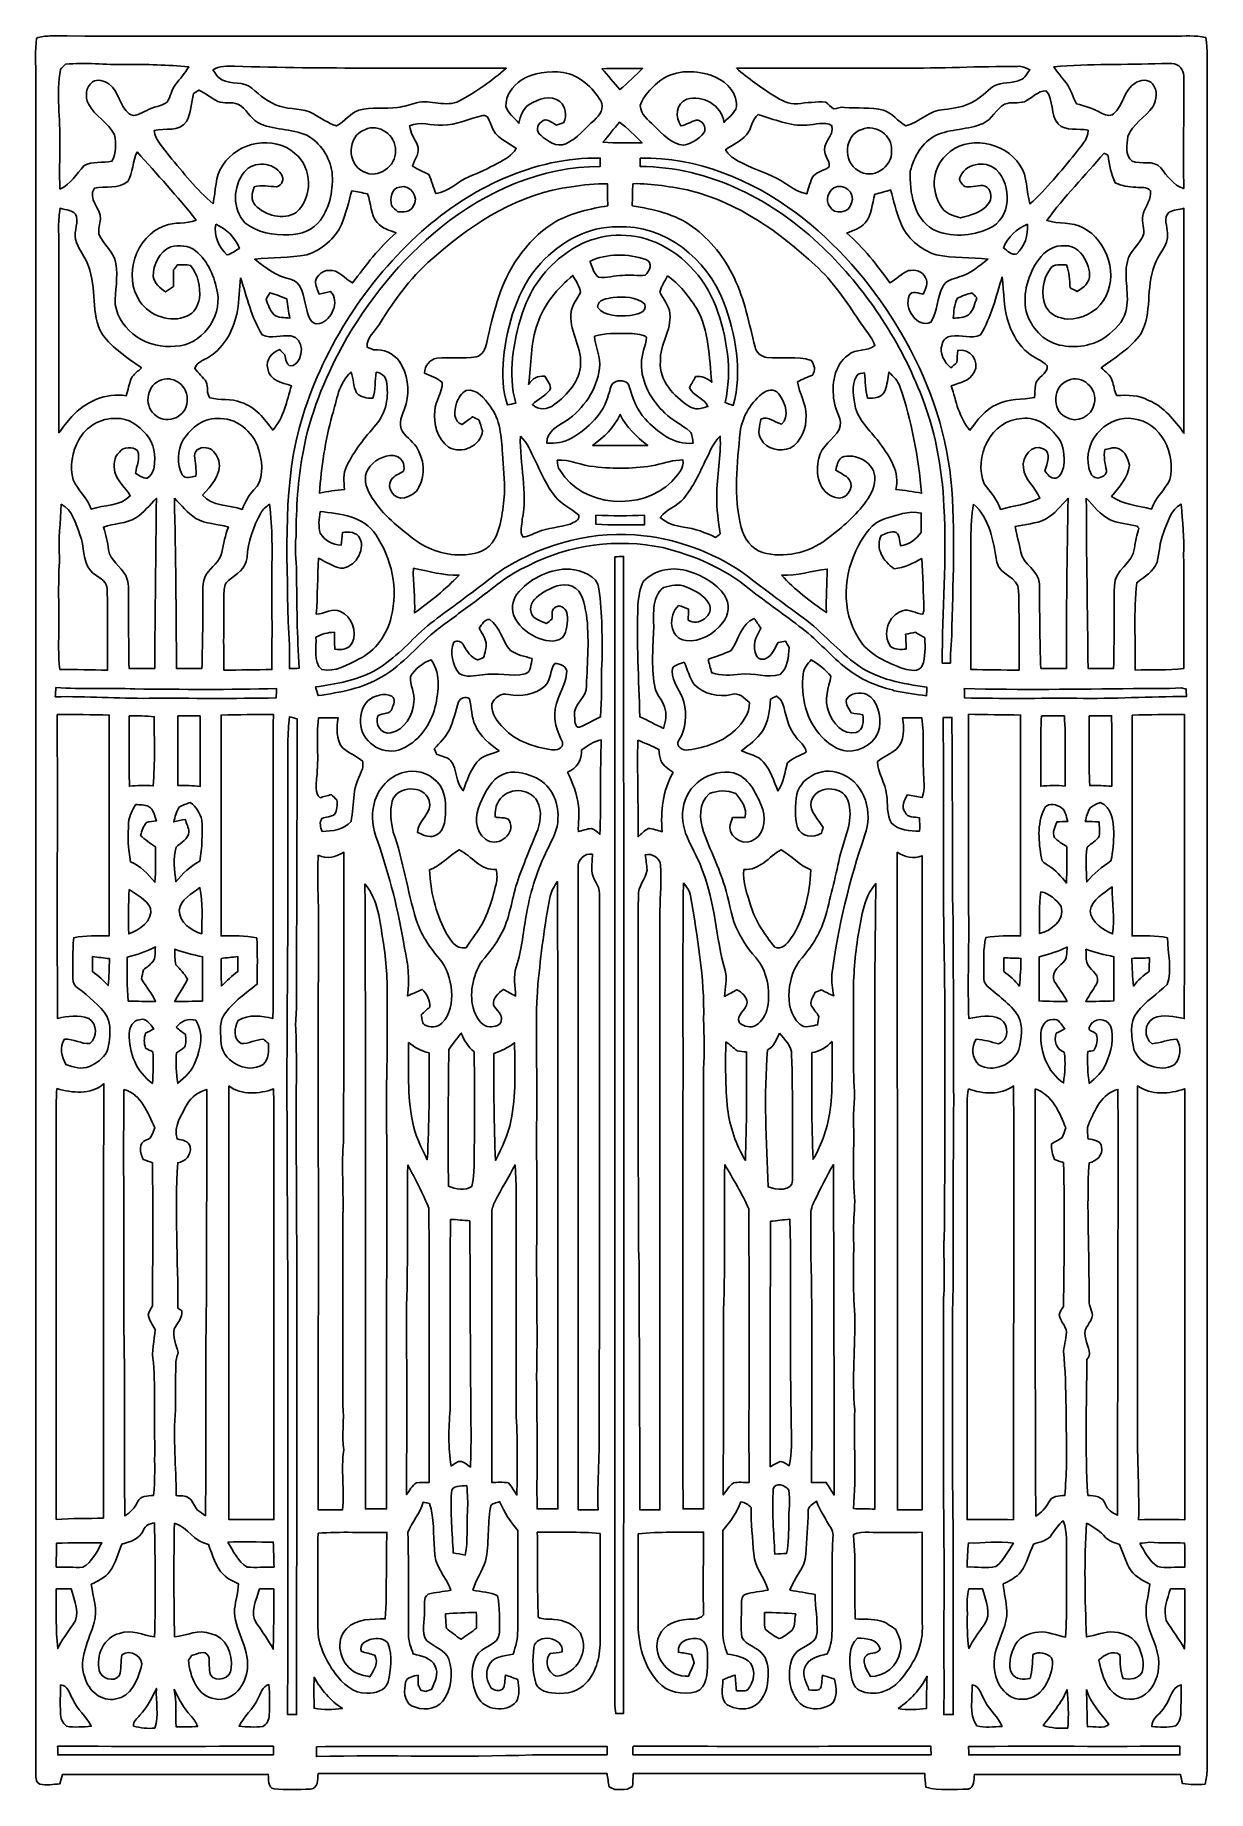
# Model space of a CAD drawing. Header units: centimetres. Extents: x -8.8 to 8.7, y -13.1 to 13.1.
import ezdxf

# ---------------------------------------------------------------- set-up
doc = ezdxf.new("R2010")
doc.units = ezdxf.units.CM
doc.header["$MEASUREMENT"] = 0
doc.layers.add('Camada 1', color=7, linetype='Continuous')

msp = doc.modelspace()

# ---------------------------------------------------------------- linework, layer by layer
at = {"layer": 'Camada 1', "color": 156}
for points, knots in [([(-8.73442, 13.03619), (-8.66951, 13.05171), (-8.60389, 13.06759), (-8.53651, 13.06617), (-8.53651, 13.06617), (-2.95063, 13.06476), (2.6356, 13.06583), (8.22147, 13.06547), (8.22147, 13.06547), (8.38093, 13.063), (8.54251, 13.07923), (8.69984, 13.0436), (8.69984, 13.0436), (8.7309, 12.86016), (8.71819, 12.67424), (8.71996, 12.48939), (8.71996, 12.48939), (8.71996, 4.06929), (8.7196, -4.35081), (8.72031, -12.7709), (8.72031, -12.7709), (8.71926, -12.84393), (8.70372, -12.9166), (8.68961, -12.98857), (8.68961, -12.98857), (8.57637, -12.99703), (8.46208, -13.00091), (8.3513, -12.97552), (8.3513, -12.97552), (8.34073, -12.93071), (8.33013, -12.88625), (8.32026, -12.84216), (8.32026, -12.84216), (7.2965, -12.84286), (6.27274, -12.84216), (5.24898, -12.84286), (5.24898, -12.84286), (5.23875, -12.91978), (5.25921, -13.0383), (5.15761, -13.06054), (5.15761, -13.06054), (4.94736, -13.06442), (4.73145, -13.0877), (4.52578, -13.03267), (4.52578, -13.03267), (4.51838, -12.96458), (4.51343, -12.89578), (4.5099, -12.82805), (4.5099, -12.82805), (3.06105, -12.82946), (1.6122, -12.82946), (0.16333, -12.8277), (0.16333, -12.8277), (0.1598, -12.8919), (0.15628, -12.95646), (0.15098, -13.02066), (0.15098, -13.02066), (0.13194, -13.0316), (0.09455, -13.05348), (0.07584, -13.06442), (0.07584, -13.06442), (0.01269, -13.06476), (-0.05009, -13.06547), (-0.11289, -13.06724), (-0.11289, -13.06724), (-0.1337, -13.05701), (-0.17533, -13.03725), (-0.19614, -13.02702), (-0.19614, -13.02702), (-0.20813, -12.96175), (-0.21907, -12.89578), (-0.22825, -12.83088), (-0.22825, -12.83088), (-1.66475, -12.82629), (-3.10091, -12.83088), (-4.53707, -12.82876), (-4.53707, -12.82876), (-4.54377, -12.91554), (-4.52825, -13.05489), (-4.6503, -13.06194), (-4.6503, -13.06194), (-4.83093, -13.06865), (-5.01261, -13.07146), (-5.19289, -13.05947), (-5.19289, -13.05947), (-5.2899, -13.03267), (-5.26873, -12.91836), (-5.27931, -12.84252), (-5.27931, -12.84252), (-6.30237, -12.84252), (-7.32542, -12.84252), (-8.34848, -12.84252), (-8.34848, -12.84252), (-8.36048, -12.88803), (-8.37283, -12.93388), (-8.38517, -12.98046), (-8.38517, -12.98046), (-8.48324, -12.9935), (-8.58414, -13.00692), (-8.68221, -12.98645), (-8.68221, -12.98645), (-8.75523, -12.96), (-8.74077, -12.86968), (-8.74676, -12.80865), (-8.74676, -12.80865), (-8.74641, -4.3882), (-8.74641, 4.03224), (-8.74641, 12.4527), (-8.74641, 12.4527), (-8.7443, 12.64708), (-8.75523, 12.84252), (-8.73442, 13.03619)], [0, 0, 0, 0, 0.03448276, 0.03448276, 0.03448276, 0.03448276, 0.06896552, 0.06896552, 0.06896552, 0.06896552, 0.10344828, 0.10344828, 0.10344828, 0.10344828, 0.13793103, 0.13793103, 0.13793103, 0.13793103, 0.17241379, 0.17241379, 0.17241379, 0.17241379, 0.20689655, 0.20689655, 0.20689655, 0.20689655, 0.24137931, 0.24137931, 0.24137931, 0.24137931, 0.27586207, 0.27586207, 0.27586207, 0.27586207, 0.31034483, 0.31034483, 0.31034483, 0.31034483, 0.34482759, 0.34482759, 0.34482759, 0.34482759, 0.37931034, 0.37931034, 0.37931034, 0.37931034, 0.4137931, 0.4137931, 0.4137931, 0.4137931, 0.44827586, 0.44827586, 0.44827586, 0.44827586, 0.48275862, 0.48275862, 0.48275862, 0.48275862, 0.51724138, 0.51724138, 0.51724138, 0.51724138, 0.55172414, 0.55172414, 0.55172414, 0.55172414, 0.5862069, 0.5862069, 0.5862069, 0.5862069, 0.62068966, 0.62068966, 0.62068966, 0.62068966, 0.65517241, 0.65517241, 0.65517241, 0.65517241, 0.68965517, 0.68965517, 0.68965517, 0.68965517, 0.72413793, 0.72413793, 0.72413793, 0.72413793, 0.75862069, 0.75862069, 0.75862069, 0.75862069, 0.79310345, 0.79310345, 0.79310345, 0.79310345, 0.82758621, 0.82758621, 0.82758621, 0.82758621, 0.86206897, 0.86206897, 0.86206897, 0.86206897, 0.89655172, 0.89655172, 0.89655172, 0.89655172, 0.93103448, 0.93103448, 0.93103448, 0.93103448, 1, 1, 1, 1]), ([(-8.30333, 12.6439), (-8.30333, 12.6439), (-8.30333, 12.6439), (-8.30333, 12.6439), (-8.30333, 12.6439), (-8.32838, 12.61886), (-8.35307, 12.59416), (-8.37811, 12.56911), (-8.37811, 12.56911), (-8.44056, 12.20328), (-8.37564, 11.83286), (-8.38764, 11.46492), (-8.38764, 11.46492), (-8.38305, 11.23844), (-8.39716, 11.0116), (-8.38517, 10.78547), (-8.38517, 10.78547), (-8.22606, 10.85638), (-8.1414, 11.00807), (-8.02887, 11.13013), (-8.02887, 11.13013), (-7.90398, 11.20562), (-7.74734, 11.17035), (-7.60871, 11.19893), (-7.60871, 11.19893), (-7.54768, 11.32098), (-7.54133, 11.46315), (-7.57202, 11.59474), (-7.57202, 11.59474), (-7.66092, 11.77924), (-7.86765, 11.87273), (-7.95972, 12.05512), (-7.95972, 12.05512), (-8.01475, 12.16025), (-7.99888, 12.3077), (-7.90081, 12.38144), (-7.90081, 12.38144), (-7.82319, 12.43012), (-7.72195, 12.40013), (-7.65245, 12.35004), (-7.65245, 12.35004), (-7.50359, 12.23891), (-7.49687, 12.02337), (-7.354, 11.90766), (-7.354, 11.90766), (-7.26863, 11.84062), (-7.17091, 11.92247), (-7.09153, 11.95775), (-7.09153, 11.95775), (-6.99698, 12.01349), (-6.8767, 12.0142), (-6.7885, 12.07981), (-6.7885, 12.07981), (-6.72994, 12.15812), (-6.72535, 12.26502), (-6.66255, 12.34157), (-6.66255, 12.34157), (-6.5927, 12.428), (-6.52215, 12.51373), (-6.46394, 12.60862), (-6.46394, 12.60862), (-6.77862, 12.63227), (-7.09365, 12.64673), (-7.40938, 12.64108), (-7.40938, 12.64108), (-7.70748, 12.63227), (-8.00629, 12.67882), (-8.30333, 12.6439)], [0, 0, 0, 0, 0.05555556, 0.05555556, 0.05555556, 0.05555556, 0.11111111, 0.11111111, 0.11111111, 0.11111111, 0.16666667, 0.16666667, 0.16666667, 0.16666667, 0.22222222, 0.22222222, 0.22222222, 0.22222222, 0.27777778, 0.27777778, 0.27777778, 0.27777778, 0.33333333, 0.33333333, 0.33333333, 0.33333333, 0.38888889, 0.38888889, 0.38888889, 0.38888889, 0.44444444, 0.44444444, 0.44444444, 0.44444444, 0.5, 0.5, 0.5, 0.5, 0.55555556, 0.55555556, 0.55555556, 0.55555556, 0.61111111, 0.61111111, 0.61111111, 0.61111111, 0.66666667, 0.66666667, 0.66666667, 0.66666667, 0.72222222, 0.72222222, 0.72222222, 0.72222222, 0.77777778, 0.77777778, 0.77777778, 0.77777778, 0.83333333, 0.83333333, 0.83333333, 0.83333333, 0.88888889, 0.88888889, 0.88888889, 0.88888889, 1, 1, 1, 1]), ([(-6.10305, 12.56136), (-6.10305, 12.56136), (-6.10305, 12.56136), (-6.10305, 12.56136), (-6.10305, 12.56136), (-6.06354, 12.50879), (-6.0325, 12.44317), (-5.96935, 12.41424), (-5.96935, 12.41424), (-5.8307, 12.3391), (-5.64938, 12.39801), (-5.5252, 12.28901), (-5.5252, 12.28901), (-5.40173, 12.18071), (-5.27261, 12.06887), (-5.11174, 12.0216), (-5.11174, 12.0216), (-4.94805, 11.96128), (-4.75933, 11.99973), (-4.60657, 11.90625), (-4.60657, 11.90625), (-4.49615, 11.83922), (-4.38679, 11.76901), (-4.26366, 11.72668), (-4.26366, 11.72668), (-4.13773, 11.7856), (-4.06152, 11.91823), (-3.92677, 11.96093), (-3.92677, 11.96093), (-3.73839, 12.01243), (-3.54153, 11.97786), (-3.34997, 12.0015), (-3.34997, 12.0015), (-3.25437, 12.01314), (-3.16335, 12.04665), (-3.07021, 12.07028), (-3.07021, 12.07028), (-2.85891, 12.12603), (-2.63277, 11.99515), (-2.42958, 12.09851), (-2.42958, 12.09851), (-2.17769, 12.23115), (-1.94663, 12.40119), (-1.73002, 12.5857), (-1.73002, 12.5857), (-3.08151, 12.59451), (-4.43264, 12.57299), (-5.78343, 12.61427), (-5.78343, 12.61427), (-5.89244, 12.61392), (-6.0085, 12.62838), (-6.10305, 12.56136)], [0, 0, 0, 0, 0.07142857, 0.07142857, 0.07142857, 0.07142857, 0.14285714, 0.14285714, 0.14285714, 0.14285714, 0.21428571, 0.21428571, 0.21428571, 0.21428571, 0.28571429, 0.28571429, 0.28571429, 0.28571429, 0.35714286, 0.35714286, 0.35714286, 0.35714286, 0.42857143, 0.42857143, 0.42857143, 0.42857143, 0.5, 0.5, 0.5, 0.5, 0.57142857, 0.57142857, 0.57142857, 0.57142857, 0.64285714, 0.64285714, 0.64285714, 0.64285714, 0.71428571, 0.71428571, 0.71428571, 0.71428571, 0.78571429, 0.78571429, 0.78571429, 0.78571429, 0.85714286, 0.85714286, 0.85714286, 0.85714286, 1, 1, 1, 1]), ([(-0.30444, 12.57864), (-0.30444, 12.57864), (-0.30444, 12.57864), (-0.30444, 12.57864), (-0.30444, 12.57864), (-0.2099, 12.47986), (-0.12734, 12.3705), (-0.03739, 12.26749), (-0.03739, 12.26749), (0.08042, 12.36768), (0.19473, 12.47175), (0.30302, 12.58216), (0.30302, 12.58216), (0.10054, 12.5864), (-0.10195, 12.58111), (-0.30444, 12.57864)], [0, 0, 0, 0, 0.2, 0.2, 0.2, 0.2, 0.4, 0.4, 0.4, 0.4, 0.6, 0.6, 0.6, 0.6, 1, 1, 1, 1]), ([(0.53199, 12.37473), (0.53199, 12.37473), (0.53199, 12.37473), (0.53199, 12.37473), (0.53199, 12.37473), (0.42438, 12.27843), (0.30797, 12.17224), (0.26811, 12.02866), (0.26811, 12.02866), (0.26952, 11.89389), (0.39088, 11.81629), (0.47412, 11.72845), (0.47412, 11.72845), (0.60077, 11.6078), (0.73025, 11.45575), (0.91617, 11.43846), (0.91617, 11.43846), (1.03082, 11.46527), (1.14194, 11.52877), (1.21462, 11.62261), (1.21462, 11.62261), (1.26717, 11.70234), (1.19062, 11.82122), (1.09926, 11.81381), (1.09926, 11.81381), (1.0241, 11.78418), (0.95215, 11.74714), (0.87417, 11.72562), (0.87417, 11.72562), (0.78493, 11.85439), (0.80044, 12.06394), (0.96237, 12.12497), (0.96237, 12.12497), (1.19661, 12.19588), (1.48483, 12.03148), (1.51482, 11.77819), (1.51482, 11.77819), (1.5882, 11.86321), (1.72013, 11.93376), (1.7018, 12.06394), (1.7018, 12.06394), (1.68451, 12.26961), (1.50636, 12.4213), (1.32009, 12.48057), (1.32009, 12.48057), (1.0615, 12.56665), (0.74682, 12.561), (0.53199, 12.37473)], [0, 0, 0, 0, 0.07692308, 0.07692308, 0.07692308, 0.07692308, 0.15384615, 0.15384615, 0.15384615, 0.15384615, 0.23076923, 0.23076923, 0.23076923, 0.23076923, 0.30769231, 0.30769231, 0.30769231, 0.30769231, 0.38461538, 0.38461538, 0.38461538, 0.38461538, 0.46153846, 0.46153846, 0.46153846, 0.46153846, 0.53846154, 0.53846154, 0.53846154, 0.53846154, 0.61538462, 0.61538462, 0.61538462, 0.61538462, 0.69230769, 0.69230769, 0.69230769, 0.69230769, 0.76923077, 0.76923077, 0.76923077, 0.76923077, 0.84615385, 0.84615385, 0.84615385, 0.84615385, 1, 1, 1, 1]), ([(1.70003, 12.58428), (1.70003, 12.58428), (1.70003, 12.58428), (1.70003, 12.58428), (1.70003, 12.58428), (1.87888, 12.43435), (2.06762, 12.29677), (2.26518, 12.17259), (2.26518, 12.17259), (2.36784, 12.10627), (2.48496, 12.0463), (2.61126, 12.05688), (2.61126, 12.05688), (2.75201, 12.07169), (2.89312, 12.08722), (3.0353, 12.08228), (3.0353, 12.08228), (3.07233, 12.04736), (3.10832, 12.01102), (3.14819, 11.97927), (3.14819, 11.97927), (3.20286, 11.98209), (3.25437, 12.01278), (3.31082, 12.0022), (3.31082, 12.0022), (3.50448, 11.98421), (3.70204, 12.00784), (3.89325, 11.96269), (3.89325, 11.96269), (4.02766, 11.92071), (4.10703, 11.79159), (4.22945, 11.72668), (4.22945, 11.72668), (4.43371, 11.7803), (4.58294, 11.96551), (4.80165, 11.97222), (4.80165, 11.97222), (4.94276, 11.98668), (5.08775, 12.00608), (5.21334, 12.07735), (5.21334, 12.07735), (5.3361, 12.1359), (5.425, 12.24209), (5.53649, 12.31723), (5.53649, 12.31723), (5.65891, 12.38708), (5.81025, 12.35075), (5.93653, 12.41107), (5.93653, 12.41107), (6.00428, 12.43858), (6.03566, 12.5095), (6.078, 12.56382), (6.078, 12.56382), (6.01768, 12.58958), (5.95736, 12.61956), (5.89031, 12.61392), (5.89031, 12.61392), (5.31495, 12.61392), (4.74027, 12.58181), (4.16489, 12.58817), (4.16489, 12.58817), (3.34327, 12.5857), (2.5213, 12.59275), (1.70003, 12.58428)], [0, 0, 0, 0, 0.05882353, 0.05882353, 0.05882353, 0.05882353, 0.11764706, 0.11764706, 0.11764706, 0.11764706, 0.17647059, 0.17647059, 0.17647059, 0.17647059, 0.23529412, 0.23529412, 0.23529412, 0.23529412, 0.29411765, 0.29411765, 0.29411765, 0.29411765, 0.35294118, 0.35294118, 0.35294118, 0.35294118, 0.41176471, 0.41176471, 0.41176471, 0.41176471, 0.47058824, 0.47058824, 0.47058824, 0.47058824, 0.52941176, 0.52941176, 0.52941176, 0.52941176, 0.58823529, 0.58823529, 0.58823529, 0.58823529, 0.64705882, 0.64705882, 0.64705882, 0.64705882, 0.70588235, 0.70588235, 0.70588235, 0.70588235, 0.76470588, 0.76470588, 0.76470588, 0.76470588, 0.82352941, 0.82352941, 0.82352941, 0.82352941, 0.88235294, 0.88235294, 0.88235294, 0.88235294, 1, 1, 1, 1]), ([(6.4322, 12.60792), (6.4322, 12.60792), (6.4322, 12.60792), (6.4322, 12.60792), (6.4322, 12.60792), (6.48935, 12.52431), (6.55214, 12.44494), (6.61599, 12.36662), (6.61599, 12.36662), (6.69042, 12.27631), (6.71617, 12.15918), (6.7698, 12.05723), (6.7698, 12.05723), (6.89468, 12.02337), (7.02098, 11.98845), (7.13386, 11.92318), (7.13386, 11.92318), (7.19242, 11.89707), (7.26827, 11.85403), (7.32437, 11.90837), (7.32437, 11.90837), (7.47676, 12.02689), (7.47501, 12.26396), (7.6468, 12.36486), (7.6468, 12.36486), (7.723, 12.41072), (7.84472, 12.43365), (7.90504, 12.35075), (7.90504, 12.35075), (7.98583, 12.25655), (7.97136, 12.11333), (7.90963, 12.01278), (7.90963, 12.01278), (7.79814, 11.85439), (7.60341, 11.75631), (7.53674, 11.56722), (7.53674, 11.56722), (7.52228, 11.44869), (7.49265, 11.28641), (7.60095, 11.20245), (7.60095, 11.20245), (7.7364, 11.14283), (7.91915, 11.22785), (8.02745, 11.10191), (8.02745, 11.10191), (8.12236, 10.97879), (8.21513, 10.84367), (8.37035, 10.79182), (8.37035, 10.79182), (8.36719, 11.309), (8.3693, 11.82652), (8.37352, 12.34404), (8.37352, 12.34404), (8.37177, 12.428), (8.38129, 12.52255), (8.32626, 12.5931), (8.32626, 12.5931), (8.25746, 12.6753), (8.13717, 12.65484), (8.04262, 12.65802), (8.04262, 12.65802), (7.50605, 12.62979), (6.9677, 12.65731), (6.4322, 12.60792)], [0, 0, 0, 0, 0.05882353, 0.05882353, 0.05882353, 0.05882353, 0.11764706, 0.11764706, 0.11764706, 0.11764706, 0.17647059, 0.17647059, 0.17647059, 0.17647059, 0.23529412, 0.23529412, 0.23529412, 0.23529412, 0.29411765, 0.29411765, 0.29411765, 0.29411765, 0.35294118, 0.35294118, 0.35294118, 0.35294118, 0.41176471, 0.41176471, 0.41176471, 0.41176471, 0.47058824, 0.47058824, 0.47058824, 0.47058824, 0.52941176, 0.52941176, 0.52941176, 0.52941176, 0.58823529, 0.58823529, 0.58823529, 0.58823529, 0.64705882, 0.64705882, 0.64705882, 0.64705882, 0.70588235, 0.70588235, 0.70588235, 0.70588235, 0.76470588, 0.76470588, 0.76470588, 0.76470588, 0.82352941, 0.82352941, 0.82352941, 0.82352941, 0.88235294, 0.88235294, 0.88235294, 0.88235294, 1, 1, 1, 1]), ([(-1.50741, 12.40613), (-1.50741, 12.40613), (-1.50741, 12.40613), (-1.50741, 12.40613), (-1.50741, 12.40613), (-1.63759, 12.32111), (-1.7459, 12.17859), (-1.73531, 12.01666), (-1.73531, 12.01666), (-1.7032, 11.91189), (-1.60796, 11.84663), (-1.54057, 11.76513), (-1.54057, 11.76513), (-1.51694, 11.86991), (-1.48624, 11.98527), (-1.38747, 12.04453), (-1.38747, 12.04453), (-1.25659, 12.12603), (-1.06539, 12.19905), (-0.92991, 12.08827), (-0.92991, 12.08827), (-0.83819, 12.01031), (-0.82832, 11.88402), (-0.86959, 11.77712), (-0.86959, 11.77712), (-0.90769, 11.76372), (-0.94509, 11.75032), (-0.98283, 11.73656), (-0.98283, 11.73656), (-1.04739, 11.77395), (-1.13629, 11.86003), (-1.20721, 11.78665), (-1.20721, 11.78665), (-1.27811, 11.7415), (-1.28588, 11.63848), (-1.21673, 11.58804), (-1.21673, 11.58804), (-1.11831, 11.50196), (-0.97895, 11.39895), (-0.84313, 11.46104), (-0.84313, 11.46104), (-0.67098, 11.53583), (-0.55386, 11.68964), (-0.41663, 11.81206), (-0.41663, 11.81206), (-0.3422, 11.88155), (-0.2561, 11.99479), (-0.32137, 12.0978), (-0.32137, 12.0978), (-0.44379, 12.30171), (-0.63923, 12.48375), (-0.88123, 12.52361), (-0.88123, 12.52361), (-1.09466, 12.55006), (-1.32257, 12.52149), (-1.50741, 12.40613)], [0, 0, 0, 0, 0.06666667, 0.06666667, 0.06666667, 0.06666667, 0.13333333, 0.13333333, 0.13333333, 0.13333333, 0.2, 0.2, 0.2, 0.2, 0.26666667, 0.26666667, 0.26666667, 0.26666667, 0.33333333, 0.33333333, 0.33333333, 0.33333333, 0.4, 0.4, 0.4, 0.4, 0.46666667, 0.46666667, 0.46666667, 0.46666667, 0.53333333, 0.53333333, 0.53333333, 0.53333333, 0.6, 0.6, 0.6, 0.6, 0.66666667, 0.66666667, 0.66666667, 0.66666667, 0.73333333, 0.73333333, 0.73333333, 0.73333333, 0.8, 0.8, 0.8, 0.8, 0.86666667, 0.86666667, 0.86666667, 0.86666667, 1, 1, 1, 1]), ([(-6.39339, 12.20787), (-6.39339, 12.20787), (-6.39339, 12.20787), (-6.39339, 12.20787), (-6.39339, 12.20787), (-6.42902, 12.06993), (-6.42902, 11.91894), (-6.4971, 11.79124), (-6.4971, 11.79124), (-6.6033, 11.62543), (-6.82025, 11.70199), (-6.98217, 11.65612), (-6.98217, 11.65612), (-6.95783, 11.50338), (-6.84176, 11.39401), (-6.75323, 11.27583), (-6.75323, 11.27583), (-6.54578, 11.031), (-6.34787, 10.77348), (-6.10164, 10.56604), (-6.10164, 10.56604), (-6.05825, 10.75866), (-6.07764, 10.97526), (-5.95453, 11.14212), (-5.95453, 11.14212), (-5.73334, 11.48749), (-5.19465, 11.59651), (-4.88068, 11.31499), (-4.88068, 11.31499), (-4.61715, 11.10473), (-4.60974, 10.65671), (-4.86375, 10.43763), (-4.86375, 10.43763), (-5.05178, 10.31346), (-5.32448, 10.38683), (-5.47229, 10.54417), (-5.47229, 10.54417), (-5.54743, 10.62073), (-5.52131, 10.72797), (-5.48815, 10.81687), (-5.48815, 10.81687), (-5.3781, 10.85179), (-5.26591, 10.81827), (-5.15408, 10.82004), (-5.15408, 10.82004), (-5.0733, 10.83486), (-5.0366, 10.93787), (-5.08353, 11.00384), (-5.08353, 11.00384), (-5.2003, 11.19293), (-5.49768, 11.20951), (-5.63845, 11.03876), (-5.63845, 11.03876), (-5.80636, 10.82709), (-5.818, 10.48278), (-5.6268, 10.28206), (-5.6268, 10.28206), (-5.44547, 10.13354), (-5.201, 10.09191), (-4.9724, 10.10461), (-4.9724, 10.10461), (-4.7946, 10.10425), (-4.60903, 10.17481), (-4.50108, 10.32122), (-4.50108, 10.32122), (-4.35151, 10.52442), (-4.30917, 10.78971), (-4.32681, 11.03629), (-4.32681, 11.03629), (-4.36174, 11.26243), (-4.49967, 11.47833), (-4.70393, 11.58627), (-4.70393, 11.58627), (-4.93572, 11.69246), (-5.20805, 11.65859), (-5.4356, 11.77712), (-5.4356, 11.77712), (-5.55342, 11.84733), (-5.6074, 11.9902), (-5.73334, 12.05018), (-5.73334, 12.05018), (-5.82753, 12.09181), (-5.93583, 12.05441), (-6.03215, 12.08757), (-6.03215, 12.08757), (-6.1281, 12.14013), (-6.21347, 12.21069), (-6.31189, 12.26043), (-6.31189, 12.26043), (-6.33201, 12.24738), (-6.37292, 12.22092), (-6.39339, 12.20787)], [0, 0, 0, 0, 0.04166667, 0.04166667, 0.04166667, 0.04166667, 0.08333333, 0.08333333, 0.08333333, 0.08333333, 0.125, 0.125, 0.125, 0.125, 0.16666667, 0.16666667, 0.16666667, 0.16666667, 0.20833333, 0.20833333, 0.20833333, 0.20833333, 0.25, 0.25, 0.25, 0.25, 0.29166667, 0.29166667, 0.29166667, 0.29166667, 0.33333333, 0.33333333, 0.33333333, 0.33333333, 0.375, 0.375, 0.375, 0.375, 0.41666667, 0.41666667, 0.41666667, 0.41666667, 0.45833333, 0.45833333, 0.45833333, 0.45833333, 0.5, 0.5, 0.5, 0.5, 0.54166667, 0.54166667, 0.54166667, 0.54166667, 0.58333333, 0.58333333, 0.58333333, 0.58333333, 0.625, 0.625, 0.625, 0.625, 0.66666667, 0.66666667, 0.66666667, 0.66666667, 0.70833333, 0.70833333, 0.70833333, 0.70833333, 0.75, 0.75, 0.75, 0.75, 0.79166667, 0.79166667, 0.79166667, 0.79166667, 0.83333333, 0.83333333, 0.83333333, 0.83333333, 0.875, 0.875, 0.875, 0.875, 0.91666667, 0.91666667, 0.91666667, 0.91666667, 1, 1, 1, 1]), ([(5.99863, 12.08651), (5.99863, 12.08651), (5.99863, 12.08651), (5.99863, 12.08651), (5.99863, 12.08651), (5.90161, 12.05618), (5.79402, 12.09075), (5.70018, 12.04771), (5.70018, 12.04771), (5.57072, 11.97892), (5.51356, 11.8244), (5.37951, 11.76266), (5.37951, 11.76266), (5.15372, 11.66529), (4.89549, 11.68505), (4.67113, 11.58416), (4.67113, 11.58416), (4.46687, 11.48009), (4.34798, 11.26559), (4.29365, 11.05041), (4.29365, 11.05041), (4.28518, 10.7382), (4.33775, 10.35579), (4.63232, 10.18222), (4.63232, 10.18222), (4.88984, 10.05945), (5.21053, 10.08062), (5.46664, 10.19775), (5.46664, 10.19775), (5.79931, 10.34238), (5.81766, 10.8405), (5.57459, 11.07439), (5.57459, 11.07439), (5.40773, 11.22856), (5.09164, 11.16117), (5.02637, 10.93681), (5.02637, 10.93681), (5.0426, 10.8779), (5.08635, 10.81051), (5.1562, 10.81898), (5.1562, 10.81898), (5.25073, 10.81263), (5.35869, 10.87225), (5.4423, 10.80805), (5.4423, 10.80805), (5.50898, 10.74525), (5.51638, 10.63271), (5.4557, 10.56322), (5.4557, 10.56322), (5.36115, 10.42811), (5.19077, 10.39494), (5.04084, 10.3579), (5.04084, 10.3579), (4.95511, 10.38472), (4.85916, 10.40341), (4.79565, 10.47221), (4.79565, 10.47221), (4.59598, 10.69939), (4.59668, 11.08533), (4.82776, 11.29171), (4.82776, 11.29171), (5.13503, 11.6018), (5.70194, 11.49737), (5.92701, 11.13931), (5.92701, 11.13931), (6.04801, 10.97138), (6.02368, 10.75513), (6.07764, 10.56428), (6.07764, 10.56428), (6.32707, 10.78865), (6.53803, 11.05182), (6.75075, 11.31005), (6.75075, 11.31005), (6.82837, 11.4187), (6.94619, 11.51748), (6.94372, 11.66247), (6.94372, 11.66247), (6.79591, 11.69775), (6.61317, 11.63567), (6.49817, 11.75631), (6.49817, 11.75631), (6.37117, 11.89319), (6.44243, 12.11367), (6.31895, 12.25126), (6.31895, 12.25126), (6.19125, 12.24844), (6.10729, 12.13767), (5.99863, 12.08651)], [0, 0, 0, 0, 0.04347826, 0.04347826, 0.04347826, 0.04347826, 0.08695652, 0.08695652, 0.08695652, 0.08695652, 0.13043478, 0.13043478, 0.13043478, 0.13043478, 0.17391304, 0.17391304, 0.17391304, 0.17391304, 0.2173913, 0.2173913, 0.2173913, 0.2173913, 0.26086957, 0.26086957, 0.26086957, 0.26086957, 0.30434783, 0.30434783, 0.30434783, 0.30434783, 0.34782609, 0.34782609, 0.34782609, 0.34782609, 0.39130435, 0.39130435, 0.39130435, 0.39130435, 0.43478261, 0.43478261, 0.43478261, 0.43478261, 0.47826087, 0.47826087, 0.47826087, 0.47826087, 0.52173913, 0.52173913, 0.52173913, 0.52173913, 0.56521739, 0.56521739, 0.56521739, 0.56521739, 0.60869565, 0.60869565, 0.60869565, 0.60869565, 0.65217391, 0.65217391, 0.65217391, 0.65217391, 0.69565217, 0.69565217, 0.69565217, 0.69565217, 0.73913043, 0.73913043, 0.73913043, 0.73913043, 0.7826087, 0.7826087, 0.7826087, 0.7826087, 0.82608696, 0.82608696, 0.82608696, 0.82608696, 0.86956522, 0.86956522, 0.86956522, 0.86956522, 0.91304348, 0.91304348, 0.91304348, 0.91304348, 1, 1, 1, 1]), ([(-2.68252, 11.7362), (-2.68252, 11.7362), (-2.68252, 11.7362), (-2.68252, 11.7362), (-2.68252, 11.7362), (-2.84551, 11.72632), (-3.01449, 11.80218), (-3.17112, 11.72774), (-3.17112, 11.72774), (-3.15877, 11.62508), (-3.10373, 11.5383), (-3.05859, 11.44799), (-3.05859, 11.44799), (-3.00496, 11.33615), (-3.09491, 11.22927), (-3.13019, 11.12766), (-3.13019, 11.12766), (-3.05223, 11.07863), (-2.96757, 11.04088), (-2.88395, 11.00172), (-2.88395, 11.00172), (-2.84656, 10.90788), (-2.81374, 10.81228), (-2.78095, 10.71703), (-2.78095, 10.71703), (-2.59257, 10.7442), (-2.4585, 10.89236), (-2.29022, 10.9668), (-2.29022, 10.9668), (-2.14347, 11.02959), (-1.99707, 11.0938), (-1.85632, 11.16999), (-1.85632, 11.16999), (-1.75436, 11.2275), (-1.64112, 11.28254), (-1.58221, 11.38977), (-1.58221, 11.38977), (-1.71662, 11.48644), (-1.89759, 11.55453), (-1.95155, 11.72632), (-1.95155, 11.72632), (-1.98296, 11.78277), (-1.99284, 11.89919), (-2.08104, 11.88261), (-2.08104, 11.88261), (-2.28106, 11.83322), (-2.47332, 11.74115), (-2.68252, 11.7362)], [0, 0, 0, 0, 0.07692308, 0.07692308, 0.07692308, 0.07692308, 0.15384615, 0.15384615, 0.15384615, 0.15384615, 0.23076923, 0.23076923, 0.23076923, 0.23076923, 0.30769231, 0.30769231, 0.30769231, 0.30769231, 0.38461538, 0.38461538, 0.38461538, 0.38461538, 0.46153846, 0.46153846, 0.46153846, 0.46153846, 0.53846154, 0.53846154, 0.53846154, 0.53846154, 0.61538462, 0.61538462, 0.61538462, 0.61538462, 0.69230769, 0.69230769, 0.69230769, 0.69230769, 0.76923077, 0.76923077, 0.76923077, 0.76923077, 0.84615385, 0.84615385, 0.84615385, 0.84615385, 1, 1, 1, 1]), ([(-0.28892, 11.4815), (-0.28892, 11.4815), (-0.28892, 11.4815), (-0.28892, 11.4815), (-0.28892, 11.4815), (-0.09418, 11.4681), (0.10089, 11.47303), (0.29562, 11.47339), (0.29562, 11.47339), (0.19085, 11.5838), (0.07902, 11.68752), (-0.03986, 11.78313), (-0.03986, 11.78313), (-0.12381, 11.68329), (-0.20708, 11.58309), (-0.28892, 11.4815)], [0, 0, 0, 0, 0.2, 0.2, 0.2, 0.2, 0.4, 0.4, 0.4, 0.4, 0.6, 0.6, 0.6, 0.6, 1, 1, 1, 1]), ([(2.02742, 11.89566), (2.02742, 11.89566), (2.02742, 11.89566), (2.02742, 11.89566), (2.02742, 11.89566), (1.93004, 11.83145), (1.93111, 11.67977), (1.85137, 11.59333), (1.85137, 11.59333), (1.76142, 11.50126), (1.64677, 11.43917), (1.53882, 11.37179), (1.53882, 11.37179), (1.56845, 11.32451), (1.6016, 11.2783), (1.65064, 11.24937), (1.65064, 11.24937), (1.83198, 11.1333), (2.03658, 11.06205), (2.23378, 10.97915), (2.23378, 10.97915), (2.4137, 10.90577), (2.55376, 10.75196), (2.74884, 10.71244), (2.74884, 10.71244), (2.77988, 10.80311), (2.80034, 10.89871), (2.84973, 10.98197), (2.84973, 10.98197), (2.91358, 11.0437), (3.00567, 11.0617), (3.07869, 11.11037), (3.07869, 11.11037), (3.10515, 11.17987), (3.03988, 11.24373), (3.02472, 11.30969), (3.02472, 11.30969), (2.9605, 11.46563), (3.16512, 11.57393), (3.12596, 11.7288), (3.12596, 11.7288), (3.01237, 11.80147), (2.87408, 11.7408), (2.75096, 11.73903), (2.75096, 11.73903), (2.49836, 11.71645), (2.26306, 11.82546), (2.02742, 11.89566)], [0, 0, 0, 0, 0.07692308, 0.07692308, 0.07692308, 0.07692308, 0.15384615, 0.15384615, 0.15384615, 0.15384615, 0.23076923, 0.23076923, 0.23076923, 0.23076923, 0.30769231, 0.30769231, 0.30769231, 0.30769231, 0.38461538, 0.38461538, 0.38461538, 0.38461538, 0.46153846, 0.46153846, 0.46153846, 0.46153846, 0.53846154, 0.53846154, 0.53846154, 0.53846154, 0.61538462, 0.61538462, 0.61538462, 0.61538462, 0.69230769, 0.69230769, 0.69230769, 0.69230769, 0.76923077, 0.76923077, 0.76923077, 0.76923077, 0.84615385, 0.84615385, 0.84615385, 0.84615385, 1, 1, 1, 1]), ([(-3.84104, 11.66988), (-3.84104, 11.66988), (-3.84104, 11.66988), (-3.84104, 11.66988), (-3.84104, 11.66988), (-4.10457, 11.57534), (-4.1102, 11.15271), (-3.8548, 11.04406), (-3.8548, 11.04406), (-3.64208, 10.92623), (-3.36937, 11.12448), (-3.38172, 11.35768), (-3.38172, 11.35768), (-3.36937, 11.58451), (-3.63326, 11.77183), (-3.84104, 11.66988)], [0, 0, 0, 0, 0.2, 0.2, 0.2, 0.2, 0.4, 0.4, 0.4, 0.4, 0.6, 0.6, 0.6, 0.6, 1, 1, 1, 1]), ([(3.57152, 11.67447), (3.57152, 11.67447), (3.57152, 11.67447), (3.57152, 11.67447), (3.57152, 11.67447), (3.30904, 11.5958), (3.28188, 11.19011), (3.51579, 11.06064), (3.51579, 11.06064), (3.72426, 10.91318), (4.03789, 11.10826), (4.0125, 11.35803), (4.0125, 11.35803), (4.03472, 11.58309), (3.77542, 11.76125), (3.57152, 11.67447)], [0, 0, 0, 0, 0.2, 0.2, 0.2, 0.2, 0.4, 0.4, 0.4, 0.4, 0.6, 0.6, 0.6, 0.6, 1, 1, 1, 1]), ([(-7.23406, 11.34004), (-7.23406, 11.34004), (-7.23406, 11.34004), (-7.23406, 11.34004), (-7.23406, 11.34004), (-7.30956, 11.20175), (-7.28802, 11.03065), (-7.37446, 10.898), (-7.37446, 10.898), (-7.51063, 10.77877), (-7.70714, 10.83168), (-7.87082, 10.79712), (-7.87082, 10.79712), (-7.98053, 10.64224), (-7.77134, 10.49655), (-7.78191, 10.33744), (-7.78191, 10.33744), (-7.78722, 10.26265), (-7.81437, 10.18857), (-7.80555, 10.11272), (-7.80555, 10.11272), (-7.74171, 9.95397), (-7.57414, 9.85237), (-7.54944, 9.67493), (-7.54944, 9.67493), (-7.51628, 9.47208), (-7.56355, 9.26747), (-7.56002, 9.06356), (-7.56002, 9.06356), (-7.49793, 8.65786), (-7.05731, 8.39223), (-6.66467, 8.44232), (-6.66467, 8.44232), (-6.27379, 8.45466), (-5.97076, 8.86354), (-6.03603, 9.2403), (-6.03603, 9.2403), (-6.07905, 9.47243), (-6.17255, 9.71549), (-6.36447, 9.86437), (-6.36447, 9.86437), (-6.46747, 9.94692), (-6.60893, 9.95327), (-6.7324, 9.9247), (-6.7324, 9.9247), (-6.90104, 9.85096), (-6.99487, 9.66152), (-6.99557, 9.48372), (-6.99557, 9.48372), (-6.97864, 9.37823), (-6.89363, 9.30698), (-6.80895, 9.253), (-6.80895, 9.253), (-6.76945, 9.27981), (-6.72994, 9.30663), (-6.69079, 9.33379), (-6.69079, 9.33379), (-6.69079, 9.41598), (-6.69079, 9.49854), (-6.69008, 9.58074), (-6.69008, 9.58074), (-6.67597, 9.59943), (-6.6481, 9.63612), (-6.63397, 9.65446), (-6.63397, 9.65446), (-6.56978, 9.65552), (-6.50309, 9.66434), (-6.44031, 9.64459), (-6.44031, 9.64459), (-6.32354, 9.5137), (-6.2858, 9.32602), (-6.30555, 9.15528), (-6.30555, 9.15528), (-6.32388, 9.04733), (-6.38315, 8.93233), (-6.49111, 8.89176), (-6.49111, 8.89176), (-6.73559, 8.78416), (-7.04356, 8.89247), (-7.19137, 9.10907), (-7.19137, 9.10907), (-7.45418, 9.48654), (-7.25346, 10.08168), (-6.82554, 10.23831), (-6.82554, 10.23831), (-6.67456, 10.29828), (-6.50521, 10.25877), (-6.35494, 10.32333), (-6.35494, 10.32333), (-6.63327, 10.67435), (-6.93702, 11.0049), (-7.23406, 11.34004)], [0, 0, 0, 0, 0.04166667, 0.04166667, 0.04166667, 0.04166667, 0.08333333, 0.08333333, 0.08333333, 0.08333333, 0.125, 0.125, 0.125, 0.125, 0.16666667, 0.16666667, 0.16666667, 0.16666667, 0.20833333, 0.20833333, 0.20833333, 0.20833333, 0.25, 0.25, 0.25, 0.25, 0.29166667, 0.29166667, 0.29166667, 0.29166667, 0.33333333, 0.33333333, 0.33333333, 0.33333333, 0.375, 0.375, 0.375, 0.375, 0.41666667, 0.41666667, 0.41666667, 0.41666667, 0.45833333, 0.45833333, 0.45833333, 0.45833333, 0.5, 0.5, 0.5, 0.5, 0.54166667, 0.54166667, 0.54166667, 0.54166667, 0.58333333, 0.58333333, 0.58333333, 0.58333333, 0.625, 0.625, 0.625, 0.625, 0.66666667, 0.66666667, 0.66666667, 0.66666667, 0.70833333, 0.70833333, 0.70833333, 0.70833333, 0.75, 0.75, 0.75, 0.75, 0.79166667, 0.79166667, 0.79166667, 0.79166667, 0.83333333, 0.83333333, 0.83333333, 0.83333333, 0.875, 0.875, 0.875, 0.875, 0.91666667, 0.91666667, 0.91666667, 0.91666667, 1, 1, 1, 1]), ([(-2.99295, 10.15153), (-2.99295, 10.15153), (-2.99295, 10.15153), (-2.99295, 10.15153), (-2.99295, 10.15153), (-3.81316, 9.41563), (-4.43159, 8.45502), (-4.76566, 7.4055), (-4.76566, 7.4055), (-5.07223, 6.41278), (-4.99533, 5.36256), (-4.98333, 4.33882), (-4.98333, 4.33882), (-4.95864, 4.10598), (-4.96288, 3.87173), (-4.96181, 3.63819), (-4.96181, 3.63819), (-4.91455, 3.6396), (-4.86692, 3.64137), (-4.81965, 3.64277), (-4.81965, 3.64277), (-4.84857, 4.1215), (-4.85245, 4.60162), (-4.8588, 5.08141), (-4.8588, 5.08141), (-4.8588, 5.25673), (-4.88984, 5.43243), (-4.86409, 5.6074), (-4.86409, 5.6074), (-4.86092, 6.02896), (-4.84187, 6.45159), (-4.75967, 6.86576), (-4.75967, 6.86576), (-4.65949, 7.41961), (-4.44465, 7.94631), (-4.17653, 8.43879), (-4.17653, 8.43879), (-3.80364, 9.11754), (-3.30553, 9.72961), (-2.70262, 10.21749), (-2.70262, 10.21749), (-2.03412, 10.75795), (-1.19803, 11.12061), (-0.32914, 11.12131), (-0.32914, 11.12131), (-0.32914, 11.15271), (-0.32878, 11.21586), (-0.32878, 11.24726), (-0.32878, 11.24726), (-1.32115, 11.26207), (-2.26306, 10.79887), (-2.99295, 10.15153)], [0, 0, 0, 0, 0.07142857, 0.07142857, 0.07142857, 0.07142857, 0.14285714, 0.14285714, 0.14285714, 0.14285714, 0.21428571, 0.21428571, 0.21428571, 0.21428571, 0.28571429, 0.28571429, 0.28571429, 0.28571429, 0.35714286, 0.35714286, 0.35714286, 0.35714286, 0.42857143, 0.42857143, 0.42857143, 0.42857143, 0.5, 0.5, 0.5, 0.5, 0.57142857, 0.57142857, 0.57142857, 0.57142857, 0.64285714, 0.64285714, 0.64285714, 0.64285714, 0.71428571, 0.71428571, 0.71428571, 0.71428571, 0.78571429, 0.78571429, 0.78571429, 0.78571429, 0.85714286, 0.85714286, 0.85714286, 0.85714286, 1, 1, 1, 1]), ([(0.26704, 11.24691), (0.26704, 11.24691), (0.26704, 11.24691), (0.26704, 11.24691), (0.26704, 11.24691), (0.26634, 11.20493), (0.26634, 11.16294), (0.26634, 11.12096), (0.26634, 11.12096), (1.29857, 11.12414), (2.26625, 10.61191), (2.99649, 9.90881), (2.99649, 9.90881), (3.62267, 9.30451), (4.11585, 8.56368), (4.43934, 7.75652), (4.43934, 7.75652), (4.66231, 7.21642), (4.76708, 6.63434), (4.79602, 6.05225), (4.79602, 6.05225), (4.83941, 5.27507), (4.77061, 4.49791), (4.76919, 3.72039), (4.76919, 3.72039), (4.80942, 3.72075), (4.85034, 3.72075), (4.89126, 3.72075), (4.89126, 3.72075), (4.89162, 3.90243), (4.91771, 4.0834), (4.91418, 4.26544), (4.91418, 4.26544), (4.93218, 5.04331), (4.97699, 5.82612), (4.88102, 6.60118), (4.88102, 6.60118), (4.78225, 7.3734), (4.48344, 8.10894), (4.07952, 8.7704), (4.07952, 8.7704), (3.68969, 9.40469), (3.19263, 9.97795), (2.59537, 10.42528), (2.59537, 10.42528), (1.92792, 10.92517), (1.11019, 11.26172), (0.26704, 11.24691)], [0, 0, 0, 0, 0.07692308, 0.07692308, 0.07692308, 0.07692308, 0.15384615, 0.15384615, 0.15384615, 0.15384615, 0.23076923, 0.23076923, 0.23076923, 0.23076923, 0.30769231, 0.30769231, 0.30769231, 0.30769231, 0.38461538, 0.38461538, 0.38461538, 0.38461538, 0.46153846, 0.46153846, 0.46153846, 0.46153846, 0.53846154, 0.53846154, 0.53846154, 0.53846154, 0.61538462, 0.61538462, 0.61538462, 0.61538462, 0.69230769, 0.69230769, 0.69230769, 0.69230769, 0.76923077, 0.76923077, 0.76923077, 0.76923077, 0.84615385, 0.84615385, 0.84615385, 0.84615385, 1, 1, 1, 1]), ([(7.18185, 11.32169), (7.18185, 11.32169), (7.18185, 11.32169), (7.18185, 11.32169), (7.18185, 11.32169), (6.90386, 10.98161), (6.58671, 10.67293), (6.32919, 10.31698), (6.32919, 10.31698), (6.50592, 10.26125), (6.70207, 10.29723), (6.87, 10.20867), (6.87, 10.20867), (7.239, 10.01254), (7.40867, 9.48302), (7.17337, 9.12494), (7.17337, 9.12494), (7.06191, 8.94432), (6.84954, 8.84872), (6.64174, 8.84696), (6.64174, 8.84696), (6.51474, 8.85895), (6.37504, 8.90763), (6.31647, 9.03075), (6.31647, 9.03075), (6.23076, 9.21208), (6.26709, 9.44033), (6.38174, 9.60084), (6.38174, 9.60084), (6.43712, 9.67987), (6.54015, 9.65376), (6.62199, 9.65376), (6.62199, 9.65376), (6.67137, 9.54758), (6.66643, 9.42833), (6.67631, 9.31439), (6.67631, 9.31439), (6.71159, 9.29534), (6.74687, 9.27629), (6.78249, 9.25723), (6.78249, 9.25723), (6.8386, 9.29675), (6.90421, 9.33132), (6.93525, 9.39623), (6.93525, 9.39623), (6.99628, 9.49254), (6.95642, 9.60966), (6.91727, 9.70562), (6.91727, 9.70562), (6.86011, 9.82839), (6.74616, 9.94974), (6.5994, 9.93845), (6.5994, 9.93845), (6.44031, 9.95891), (6.29849, 9.85908), (6.20818, 9.73701), (6.20818, 9.73701), (6.05189, 9.51441), (5.9637, 9.23219), (6.02192, 8.9609), (6.02192, 8.9609), (6.08929, 8.7263), (6.27415, 8.51288), (6.51968, 8.46067), (6.51968, 8.46067), (6.75569, 8.40916), (7.01745, 8.44337), (7.21501, 8.58908), (7.21501, 8.58908), (7.3413, 8.68362), (7.469, 8.80109), (7.50605, 8.9609), (7.50605, 8.9609), (7.57378, 9.20537), (7.469, 9.45938), (7.53039, 9.70455), (7.53039, 9.70455), (7.55931, 9.87143), (7.73219, 9.96279), (7.77558, 10.12331), (7.77558, 10.12331), (7.78228, 10.22561), (7.72795, 10.33073), (7.77027, 10.42952), (7.77027, 10.42952), (7.80979, 10.53817), (7.88704, 10.63978), (7.87752, 10.76042), (7.87752, 10.76042), (7.82109, 10.82357), (7.73112, 10.80346), (7.65703, 10.81299), (7.65703, 10.81299), (7.55049, 10.81228), (7.44677, 10.83591), (7.34905, 10.8772), (7.34905, 10.8772), (7.28698, 11.00419), (7.26086, 11.14424), (7.24288, 11.2836), (7.24288, 11.2836), (7.22205, 11.29629), (7.20195, 11.309), (7.18185, 11.32169)], [0, 0, 0, 0, 0.03703704, 0.03703704, 0.03703704, 0.03703704, 0.07407407, 0.07407407, 0.07407407, 0.07407407, 0.11111111, 0.11111111, 0.11111111, 0.11111111, 0.14814815, 0.14814815, 0.14814815, 0.14814815, 0.18518519, 0.18518519, 0.18518519, 0.18518519, 0.22222222, 0.22222222, 0.22222222, 0.22222222, 0.25925926, 0.25925926, 0.25925926, 0.25925926, 0.2962963, 0.2962963, 0.2962963, 0.2962963, 0.33333333, 0.33333333, 0.33333333, 0.33333333, 0.37037037, 0.37037037, 0.37037037, 0.37037037, 0.40740741, 0.40740741, 0.40740741, 0.40740741, 0.44444444, 0.44444444, 0.44444444, 0.44444444, 0.48148148, 0.48148148, 0.48148148, 0.48148148, 0.51851852, 0.51851852, 0.51851852, 0.51851852, 0.55555556, 0.55555556, 0.55555556, 0.55555556, 0.59259259, 0.59259259, 0.59259259, 0.59259259, 0.62962963, 0.62962963, 0.62962963, 0.62962963, 0.66666667, 0.66666667, 0.66666667, 0.66666667, 0.7037037, 0.7037037, 0.7037037, 0.7037037, 0.74074074, 0.74074074, 0.74074074, 0.74074074, 0.77777778, 0.77777778, 0.77777778, 0.77777778, 0.81481481, 0.81481481, 0.81481481, 0.81481481, 0.85185185, 0.85185185, 0.85185185, 0.85185185, 0.88888889, 0.88888889, 0.88888889, 0.88888889, 0.92592593, 0.92592593, 0.92592593, 0.92592593, 1, 1, 1, 1]), ([(-4.03331, 10.76042), (-4.03331, 10.76042), (-4.03331, 10.76042), (-4.03331, 10.76042), (-4.03331, 10.76042), (-4.08235, 10.5925), (-4.11585, 10.41893), (-4.18782, 10.25842), (-4.18782, 10.25842), (-4.28378, 10.0404), (-4.48415, 9.88025), (-4.70605, 9.80334), (-4.70605, 9.80334), (-4.96147, 9.75465), (-5.22323, 9.77335), (-5.48004, 9.73949), (-5.48004, 9.73949), (-5.32306, 9.6079), (-5.15267, 9.48407), (-4.9477, 9.44209), (-4.9477, 9.44209), (-4.76391, 9.39306), (-4.75402, 9.17892), (-4.71452, 9.02616), (-4.71452, 9.02616), (-4.68911, 8.92245), (-4.65807, 8.74924), (-4.51309, 8.77958), (-4.51309, 8.77958), (-4.32964, 8.84061), (-4.20758, 9.10201), (-4.34939, 9.26006), (-4.34939, 9.26006), (-4.40548, 9.24418), (-4.46229, 9.23042), (-4.51943, 9.21914), (-4.51943, 9.21914), (-4.54096, 9.28263), (-4.57941, 9.34507), (-4.57341, 9.41458), (-4.57341, 9.41458), (-4.55224, 9.50277), (-4.46617, 9.57367), (-4.37444, 9.57262), (-4.37444, 9.57262), (-4.22804, 9.58956), (-4.13807, 9.44774), (-4.02096, 9.3853), (-4.02096, 9.3853), (-3.82376, 9.64953), (-3.62584, 9.91517), (-3.37397, 10.13106), (-3.37397, 10.13106), (-3.47169, 10.17269), (-3.58705, 10.19633), (-3.65441, 10.28594), (-3.65441, 10.28594), (-3.75778, 10.40553), (-3.74332, 10.57451), (-3.80012, 10.71421), (-3.80012, 10.71421), (-3.87809, 10.73008), (-3.95534, 10.74632), (-4.03331, 10.76042)], [0, 0, 0, 0, 0.05882353, 0.05882353, 0.05882353, 0.05882353, 0.11764706, 0.11764706, 0.11764706, 0.11764706, 0.17647059, 0.17647059, 0.17647059, 0.17647059, 0.23529412, 0.23529412, 0.23529412, 0.23529412, 0.29411765, 0.29411765, 0.29411765, 0.29411765, 0.35294118, 0.35294118, 0.35294118, 0.35294118, 0.41176471, 0.41176471, 0.41176471, 0.41176471, 0.47058824, 0.47058824, 0.47058824, 0.47058824, 0.52941176, 0.52941176, 0.52941176, 0.52941176, 0.58823529, 0.58823529, 0.58823529, 0.58823529, 0.64705882, 0.64705882, 0.64705882, 0.64705882, 0.70588235, 0.70588235, 0.70588235, 0.70588235, 0.76470588, 0.76470588, 0.76470588, 0.76470588, 0.82352941, 0.82352941, 0.82352941, 0.82352941, 0.88235294, 0.88235294, 0.88235294, 0.88235294, 1, 1, 1, 1]), ([(-0.7553, 10.81898), (-0.7553, 10.81898), (-0.7553, 10.81898), (-0.7553, 10.81898), (-0.7553, 10.81898), (-1.52259, 10.72515), (-2.20169, 10.29723), (-2.77283, 9.79805), (-2.77283, 9.79805), (-3.11996, 9.51582), (-3.38666, 9.15), (-3.62126, 8.77287), (-3.62126, 8.77287), (-3.68547, 8.65998), (-3.81881, 8.57426), (-3.80612, 8.43033), (-3.80612, 8.43033), (-3.78142, 8.42009), (-3.73238, 8.39964), (-3.70769, 8.38976), (-3.70769, 8.38976), (-3.55917, 8.4021), (-3.411, 8.33613), (-3.32387, 8.21513), (-3.32387, 8.21513), (-3.19687, 8.03451), (-3.17076, 7.79568), (-3.22262, 7.58437), (-3.22262, 7.58437), (-3.25261, 7.4609), (-3.34044, 7.34201), (-3.29881, 7.20972), (-3.29881, 7.20972), (-3.24626, 7.10282), (-3.13796, 7.03896), (-3.07092, 6.94265), (-3.07092, 6.94265), (-2.95697, 6.76697), (-2.92593, 6.52992), (-3.03247, 6.3433), (-3.03247, 6.3433), (-3.07057, 6.2551), (-3.16052, 6.20747), (-3.24908, 6.18313), (-3.24908, 6.18313), (-3.38842, 6.14327), (-3.53342, 6.33095), (-3.44452, 6.45195), (-3.44452, 6.45195), (-3.4043, 6.51722), (-3.32034, 6.53555), (-3.26284, 6.58213), (-3.26284, 6.58213), (-3.22757, 6.68406), (-3.29847, 6.80507), (-3.40924, 6.81214), (-3.40924, 6.81214), (-3.55988, 6.82449), (-3.70769, 6.73417), (-3.7913, 6.61246), (-3.7913, 6.61246), (-3.86715, 6.49145), (-3.82376, 6.33906), (-3.75637, 6.22477), (-3.75637, 6.22477), (-3.60785, 5.9683), (-3.37572, 5.77708), (-3.14713, 5.5954), (-3.14713, 5.5954), (-2.93546, 5.43031), (-2.67053, 5.32306), (-2.39959, 5.334), (-2.39959, 5.334), (-2.23414, 5.33364), (-2.04716, 5.37104), (-1.94274, 5.51144), (-1.94274, 5.51144), (-1.79351, 5.72487), (-1.78576, 5.99439), (-1.75718, 6.24382), (-1.75718, 6.24382), (-1.74907, 6.44525), (-1.77729, 6.64562), (-1.7854, 6.84635), (-1.7854, 6.84635), (-1.80764, 7.088), (-1.81468, 7.35047), (-1.97097, 7.55015), (-1.97097, 7.55015), (-2.05598, 7.66127), (-2.16675, 7.81507), (-2.32657, 7.78191), (-2.32657, 7.78191), (-2.40276, 7.74946), (-2.44157, 7.66797), (-2.47297, 7.59636), (-2.47297, 7.59636), (-2.50401, 7.48558), (-2.52942, 7.31343), (-2.38548, 7.27428), (-2.38548, 7.27428), (-2.33574, 7.31519), (-2.28423, 7.354), (-2.23166, 7.39069), (-2.23166, 7.39069), (-2.20839, 7.37941), (-2.16252, 7.35646), (-2.13959, 7.34484), (-2.13959, 7.34484), (-2.12124, 7.29085), (-2.10255, 7.23652), (-2.0835, 7.18255), (-2.0835, 7.18255), (-2.11101, 6.95006), (-2.39182, 6.82766), (-2.59009, 6.93878), (-2.59009, 6.93878), (-2.75943, 7.05767), (-2.8141, 7.28415), (-2.79576, 7.4803), (-2.79576, 7.4803), (-2.78799, 7.62916), (-2.68111, 7.7537), (-2.68357, 7.90363), (-2.68357, 7.90363), (-2.76048, 7.96854), (-2.85855, 7.99853), (-2.9471, 8.04262), (-2.9471, 8.04262), (-2.94781, 8.15269), (-2.87197, 8.24264), (-2.76472, 8.26346), (-2.76472, 8.26346), (-2.5714, 8.2864), (-2.37418, 8.25076), (-2.18122, 8.28216), (-2.18122, 8.28216), (-2.08173, 8.30438), (-2.04152, 8.40846), (-2.02177, 8.497), (-2.02177, 8.497), (-1.92792, 8.90481), (-1.83549, 9.32602), (-1.60689, 9.68339), (-1.60689, 9.68339), (-1.44744, 9.92893), (-1.24424, 10.15294), (-0.98918, 10.30181), (-0.98918, 10.30181), (-0.75035, 10.43057), (-0.48224, 10.49055), (-0.21695, 10.53605), (-0.21695, 10.53605), (-0.21907, 10.64577), (-0.22048, 10.75548), (-0.22189, 10.8652), (-0.22189, 10.8652), (-0.40075, 10.86731), (-0.57962, 10.85179), (-0.7553, 10.81898)], [0, 0, 0, 0, 0.02439024, 0.02439024, 0.02439024, 0.02439024, 0.04878049, 0.04878049, 0.04878049, 0.04878049, 0.07317073, 0.07317073, 0.07317073, 0.07317073, 0.09756098, 0.09756098, 0.09756098, 0.09756098, 0.12195122, 0.12195122, 0.12195122, 0.12195122, 0.14634146, 0.14634146, 0.14634146, 0.14634146, 0.17073171, 0.17073171, 0.17073171, 0.17073171, 0.19512195, 0.19512195, 0.19512195, 0.19512195, 0.2195122, 0.2195122, 0.2195122, 0.2195122, 0.24390244, 0.24390244, 0.24390244, 0.24390244, 0.26829268, 0.26829268, 0.26829268, 0.26829268, 0.29268293, 0.29268293, 0.29268293, 0.29268293, 0.31707317, 0.31707317, 0.31707317, 0.31707317, 0.34146341, 0.34146341, 0.34146341, 0.34146341, 0.36585366, 0.36585366, 0.36585366, 0.36585366, 0.3902439, 0.3902439, 0.3902439, 0.3902439, 0.41463415, 0.41463415, 0.41463415, 0.41463415, 0.43902439, 0.43902439, 0.43902439, 0.43902439, 0.46341463, 0.46341463, 0.46341463, 0.46341463, 0.48780488, 0.48780488, 0.48780488, 0.48780488, 0.51219512, 0.51219512, 0.51219512, 0.51219512, 0.53658537, 0.53658537, 0.53658537, 0.53658537, 0.56097561, 0.56097561, 0.56097561, 0.56097561, 0.58536585, 0.58536585, 0.58536585, 0.58536585, 0.6097561, 0.6097561, 0.6097561, 0.6097561, 0.63414634, 0.63414634, 0.63414634, 0.63414634, 0.65853659, 0.65853659, 0.65853659, 0.65853659, 0.68292683, 0.68292683, 0.68292683, 0.68292683, 0.70731707, 0.70731707, 0.70731707, 0.70731707, 0.73170732, 0.73170732, 0.73170732, 0.73170732, 0.75609756, 0.75609756, 0.75609756, 0.75609756, 0.7804878, 0.7804878, 0.7804878, 0.7804878, 0.80487805, 0.80487805, 0.80487805, 0.80487805, 0.82926829, 0.82926829, 0.82926829, 0.82926829, 0.85365854, 0.85365854, 0.85365854, 0.85365854, 0.87804878, 0.87804878, 0.87804878, 0.87804878, 0.90243902, 0.90243902, 0.90243902, 0.90243902, 0.92682927, 0.92682927, 0.92682927, 0.92682927, 0.95121951, 0.95121951, 0.95121951, 0.95121951, 1, 1, 1, 1]), ([(-3.44311, 10.53817), (-3.44311, 10.53817), (-3.44311, 10.53817), (-3.44311, 10.53817), (-3.44311, 10.53817), (-3.41136, 10.50783), (-3.3796, 10.4775), (-3.34785, 10.44645), (-3.34785, 10.44645), (-3.26636, 10.44609), (-3.16159, 10.43657), (-3.11891, 10.52442), (-3.11891, 10.52442), (-3.02083, 10.65812), (-3.15595, 10.8659), (-3.31964, 10.8144), (-3.31964, 10.8144), (-3.45052, 10.79535), (-3.45968, 10.64224), (-3.44311, 10.53817)], [0, 0, 0, 0, 0.16666667, 0.16666667, 0.16666667, 0.16666667, 0.33333333, 0.33333333, 0.33333333, 0.33333333, 0.5, 0.5, 0.5, 0.5, 0.66666667, 0.66666667, 0.66666667, 0.66666667, 1, 1, 1, 1]), ([(0.15521, 10.8652), (0.15521, 10.8652), (0.15521, 10.8652), (0.15521, 10.8652), (0.15521, 10.8652), (0.15451, 10.75548), (0.15098, 10.64577), (0.14746, 10.53605), (0.14746, 10.53605), (0.46002, 10.48278), (0.78668, 10.41717), (1.04598, 10.22279), (1.04598, 10.22279), (1.31268, 10.02841), (1.52541, 9.76241), (1.66652, 9.46467), (1.66652, 9.46467), (1.82386, 9.13977), (1.88948, 8.78204), (1.97943, 8.43526), (1.97943, 8.43526), (1.9946, 8.34883), (2.07151, 8.28498), (2.15688, 8.27511), (2.15688, 8.27511), (2.3763, 8.25287), (2.60314, 8.30262), (2.81657, 8.23101), (2.81657, 8.23101), (2.86456, 8.16186), (2.88712, 8.08566), (2.83739, 8.01052), (2.83739, 8.01052), (2.75978, 7.98371), (2.68427, 7.9509), (2.61267, 7.91104), (2.61267, 7.91104), (2.63596, 7.73852), (2.74567, 7.58718), (2.74072, 7.40938), (2.74072, 7.40938), (2.74425, 7.22312), (2.67334, 7.01886), (2.5026, 6.9236), (2.5026, 6.9236), (2.3502, 6.86927), (2.14736, 6.90033), (2.0694, 7.05801), (2.0694, 7.05801), (2.00695, 7.14869), (2.05069, 7.25805), (2.06762, 7.35541), (2.06762, 7.35541), (2.18439, 7.40726), (2.2673, 7.30566), (2.37101, 7.28203), (2.37101, 7.28203), (2.50155, 7.39104), (2.43028, 7.59213), (2.34738, 7.71065), (2.34738, 7.71065), (2.3047, 7.79392), (2.19039, 7.81085), (2.11771, 7.75828), (2.11771, 7.75828), (1.92263, 7.62034), (1.78964, 7.40127), (1.75718, 7.16421), (1.75718, 7.16421), (1.71555, 6.69288), (1.64958, 6.20818), (1.77446, 5.74321), (1.77446, 5.74321), (1.8168, 5.58163), (1.92051, 5.4183), (2.08986, 5.37033), (2.08986, 5.37033), (2.4137, 5.27649), (2.77106, 5.36292), (3.03954, 5.56048), (3.03954, 5.56048), (3.2466, 5.71641), (3.44699, 5.8861), (3.6082, 6.0907), (3.6082, 6.0907), (3.68864, 6.1969), (3.76273, 6.31895), (3.7659, 6.45617), (3.7659, 6.45617), (3.77895, 6.70031), (3.47944, 6.86717), (3.26602, 6.78461), (3.26602, 6.78461), (3.20815, 6.73981), (3.20286, 6.65938), (3.18169, 6.59518), (3.18169, 6.59518), (3.24872, 6.54931), (3.33233, 6.5218), (3.38454, 6.45724), (3.38454, 6.45724), (3.4731, 6.3306), (3.32527, 6.13021), (3.17782, 6.18737), (3.17782, 6.18737), (2.93263, 6.25264), (2.86597, 6.55708), (2.93158, 6.77333), (2.93158, 6.77333), (2.96757, 6.95607), (3.14254, 7.05414), (3.23497, 7.20302), (3.23497, 7.20302), (3.29635, 7.34871), (3.17183, 7.48064), (3.15665, 7.62175), (3.15665, 7.62175), (3.12032, 7.86448), (3.15277, 8.15833), (3.36761, 8.31179), (3.36761, 8.31179), (3.48156, 8.41057), (3.64912, 8.35977), (3.76731, 8.45185), (3.76731, 8.45185), (3.7151, 8.59049), (3.61068, 8.69773), (3.53165, 8.82085), (3.53165, 8.82085), (3.34044, 9.11647), (3.13689, 9.40964), (2.87655, 9.64988), (2.87655, 9.64988), (2.34631, 10.14341), (1.73002, 10.57733), (1.02022, 10.76078), (1.02022, 10.76078), (0.73554, 10.81827), (0.44696, 10.86979), (0.15521, 10.8652)], [0, 0, 0, 0, 0.02777778, 0.02777778, 0.02777778, 0.02777778, 0.05555556, 0.05555556, 0.05555556, 0.05555556, 0.08333333, 0.08333333, 0.08333333, 0.08333333, 0.11111111, 0.11111111, 0.11111111, 0.11111111, 0.13888889, 0.13888889, 0.13888889, 0.13888889, 0.16666667, 0.16666667, 0.16666667, 0.16666667, 0.19444444, 0.19444444, 0.19444444, 0.19444444, 0.22222222, 0.22222222, 0.22222222, 0.22222222, 0.25, 0.25, 0.25, 0.25, 0.27777778, 0.27777778, 0.27777778, 0.27777778, 0.30555556, 0.30555556, 0.30555556, 0.30555556, 0.33333333, 0.33333333, 0.33333333, 0.33333333, 0.36111111, 0.36111111, 0.36111111, 0.36111111, 0.38888889, 0.38888889, 0.38888889, 0.38888889, 0.41666667, 0.41666667, 0.41666667, 0.41666667, 0.44444444, 0.44444444, 0.44444444, 0.44444444, 0.47222222, 0.47222222, 0.47222222, 0.47222222, 0.5, 0.5, 0.5, 0.5, 0.52777778, 0.52777778, 0.52777778, 0.52777778, 0.55555556, 0.55555556, 0.55555556, 0.55555556, 0.58333333, 0.58333333, 0.58333333, 0.58333333, 0.61111111, 0.61111111, 0.61111111, 0.61111111, 0.63888889, 0.63888889, 0.63888889, 0.63888889, 0.66666667, 0.66666667, 0.66666667, 0.66666667, 0.69444444, 0.69444444, 0.69444444, 0.69444444, 0.72222222, 0.72222222, 0.72222222, 0.72222222, 0.75, 0.75, 0.75, 0.75, 0.77777778, 0.77777778, 0.77777778, 0.77777778, 0.80555556, 0.80555556, 0.80555556, 0.80555556, 0.83333333, 0.83333333, 0.83333333, 0.83333333, 0.86111111, 0.86111111, 0.86111111, 0.86111111, 0.88888889, 0.88888889, 0.88888889, 0.88888889, 0.91666667, 0.91666667, 0.91666667, 0.91666667, 0.94444444, 0.94444444, 0.94444444, 0.94444444, 1, 1, 1, 1]), ([(3.15489, 10.8024), (3.15489, 10.8024), (3.15489, 10.8024), (3.15489, 10.8024), (3.15489, 10.8024), (3.0667, 10.74913), (3.02153, 10.61755), (3.08926, 10.53006), (3.08926, 10.53006), (3.15665, 10.39106), (3.39302, 10.42634), (3.41806, 10.5798), (3.41806, 10.5798), (3.48262, 10.73008), (3.2953, 10.88036), (3.15489, 10.8024)], [0, 0, 0, 0, 0.2, 0.2, 0.2, 0.2, 0.4, 0.4, 0.4, 0.4, 0.6, 0.6, 0.6, 0.6, 1, 1, 1, 1]), ([(3.76555, 10.70715), (3.76555, 10.70715), (3.76555, 10.70715), (3.76555, 10.70715), (3.76555, 10.70715), (3.71934, 10.56498), (3.72779, 10.396), (3.61984, 10.28064), (3.61984, 10.28064), (3.5507, 10.19633), (3.44028, 10.17129), (3.34539, 10.12895), (3.34539, 10.12895), (3.59587, 9.9134), (3.79801, 9.65164), (3.99097, 9.38494), (3.99097, 9.38494), (4.08586, 9.44104), (4.16136, 9.52853), (4.26578, 9.56874), (4.26578, 9.56874), (4.36138, 9.58744), (4.47957, 9.56133), (4.52225, 9.46396), (4.52225, 9.46396), (4.57341, 9.386), (4.51626, 9.29922), (4.49226, 9.22266), (4.49226, 9.22266), (4.42348, 9.21843), (4.31517, 9.28687), (4.27813, 9.19832), (4.27813, 9.19832), (4.19629, 9.0177), (4.38891, 8.69914), (4.60058, 8.80286), (4.60058, 8.80286), (4.705, 8.96196), (4.69018, 9.16693), (4.77697, 9.33379), (4.77697, 9.33379), (4.82635, 9.4241), (4.9336, 9.44703), (5.02391, 9.47455), (5.02391, 9.47455), (5.19077, 9.5183), (5.31917, 9.63894), (5.45182, 9.74195), (5.45182, 9.74195), (5.19535, 9.77229), (4.93465, 9.75465), (4.67995, 9.80263), (4.67995, 9.80263), (4.445, 9.88165), (4.23474, 10.05804), (4.14548, 10.29299), (4.14548, 10.29299), (4.08094, 10.44751), (4.046, 10.61226), (4.00049, 10.77277), (4.00049, 10.77277), (3.92253, 10.74842), (3.84422, 10.72691), (3.76555, 10.70715)], [0, 0, 0, 0, 0.05882353, 0.05882353, 0.05882353, 0.05882353, 0.11764706, 0.11764706, 0.11764706, 0.11764706, 0.17647059, 0.17647059, 0.17647059, 0.17647059, 0.23529412, 0.23529412, 0.23529412, 0.23529412, 0.29411765, 0.29411765, 0.29411765, 0.29411765, 0.35294118, 0.35294118, 0.35294118, 0.35294118, 0.41176471, 0.41176471, 0.41176471, 0.41176471, 0.47058824, 0.47058824, 0.47058824, 0.47058824, 0.52941176, 0.52941176, 0.52941176, 0.52941176, 0.58823529, 0.58823529, 0.58823529, 0.58823529, 0.64705882, 0.64705882, 0.64705882, 0.64705882, 0.70588235, 0.70588235, 0.70588235, 0.70588235, 0.76470588, 0.76470588, 0.76470588, 0.76470588, 0.82352941, 0.82352941, 0.82352941, 0.82352941, 0.88235294, 0.88235294, 0.88235294, 0.88235294, 1, 1, 1, 1]), ([(-8.40387, 10.22772), (-8.40387, 10.22772), (-8.40387, 10.22772), (-8.40387, 10.22772), (-8.40387, 10.22772), (-8.40245, 9.20326), (-8.40422, 8.17879), (-8.40316, 7.15398), (-8.40316, 7.15398), (-8.33649, 7.23335), (-8.27475, 7.3166), (-8.20561, 7.39352), (-8.20561, 7.39352), (-8.00522, 7.61753), (-7.69902, 7.75475), (-7.39668, 7.70431), (-7.39668, 7.70431), (-7.37059, 7.79003), (-7.35365, 7.87822), (-7.32119, 7.96148), (-7.32119, 7.96148), (-7.28591, 8.0264), (-7.22171, 8.06873), (-7.17125, 8.12058), (-7.17125, 8.12058), (-7.37622, 8.27051), (-7.60024, 8.4088), (-7.75194, 8.6173), (-7.75194, 8.6173), (-7.93361, 8.92775), (-7.83201, 9.3105), (-7.96077, 9.63788), (-7.96077, 9.63788), (-8.00276, 9.76383), (-8.0906, 9.86683), (-8.13893, 9.9896), (-8.13893, 9.9896), (-8.19255, 10.11378), (-8.11318, 10.24678), (-8.13611, 10.37519), (-8.13611, 10.37519), (-8.17033, 10.48032), (-8.29803, 10.46903), (-8.3834, 10.50008), (-8.3834, 10.50008), (-8.39505, 10.40977), (-8.40528, 10.3191), (-8.40387, 10.22772)], [0, 0, 0, 0, 0.07692308, 0.07692308, 0.07692308, 0.07692308, 0.15384615, 0.15384615, 0.15384615, 0.15384615, 0.23076923, 0.23076923, 0.23076923, 0.23076923, 0.30769231, 0.30769231, 0.30769231, 0.30769231, 0.38461538, 0.38461538, 0.38461538, 0.38461538, 0.46153846, 0.46153846, 0.46153846, 0.46153846, 0.53846154, 0.53846154, 0.53846154, 0.53846154, 0.61538462, 0.61538462, 0.61538462, 0.61538462, 0.69230769, 0.69230769, 0.69230769, 0.69230769, 0.76923077, 0.76923077, 0.76923077, 0.76923077, 0.84615385, 0.84615385, 0.84615385, 0.84615385, 1, 1, 1, 1]), ([(8.15092, 10.43869), (8.15092, 10.43869), (8.15092, 10.43869), (8.15092, 10.43869), (8.15092, 10.43869), (8.06309, 10.35438), (8.12658, 10.22914), (8.12906, 10.12613), (8.12906, 10.12613), (8.1474, 9.9381), (7.98159, 9.80722), (7.93114, 9.63788), (7.93114, 9.63788), (7.80274, 9.31509), (7.90397, 8.94221), (7.73358, 8.63247), (7.73358, 8.63247), (7.58331, 8.41445), (7.34976, 8.27617), (7.14162, 8.11988), (7.14162, 8.11988), (7.19983, 8.06097), (7.28132, 8.01404), (7.3032, 7.92868), (7.3032, 7.92868), (7.32788, 7.85636), (7.33495, 7.77699), (7.3734, 7.7096), (7.3734, 7.7096), (7.53356, 7.71207), (7.70078, 7.71913), (7.84542, 7.63622), (7.84542, 7.63622), (8.07507, 7.54097), (8.23382, 7.34342), (8.37318, 7.14587), (8.37318, 7.14587), (8.3707, 8.26346), (8.37247, 9.38106), (8.37282, 10.4983), (8.37282, 10.4983), (8.29909, 10.4782), (8.2176, 10.47679), (8.15092, 10.43869)], [0, 0, 0, 0, 0.08333333, 0.08333333, 0.08333333, 0.08333333, 0.16666667, 0.16666667, 0.16666667, 0.16666667, 0.25, 0.25, 0.25, 0.25, 0.33333333, 0.33333333, 0.33333333, 0.33333333, 0.41666667, 0.41666667, 0.41666667, 0.41666667, 0.5, 0.5, 0.5, 0.5, 0.58333333, 0.58333333, 0.58333333, 0.58333333, 0.66666667, 0.66666667, 0.66666667, 0.66666667, 0.75, 0.75, 0.75, 0.75, 0.83333333, 0.83333333, 0.83333333, 0.83333333, 1, 1, 1, 1]), ([(-6.06142, 10.25948), (-6.06142, 10.25948), (-6.06142, 10.25948), (-6.06142, 10.25948), (-6.06142, 10.25948), (-6.09389, 10.08944), (-6.01698, 9.9194), (-5.89455, 9.80334), (-5.89455, 9.80334), (-5.82541, 9.82098), (-5.76791, 9.86437), (-5.7083, 9.9007), (-5.7083, 9.9007), (-5.76862, 10.06369), (-5.90444, 10.19033), (-6.06142, 10.25948)], [0, 0, 0, 0, 0.2, 0.2, 0.2, 0.2, 0.4, 0.4, 0.4, 0.4, 0.6, 0.6, 0.6, 0.6, 1, 1, 1, 1]), ([(-1.21425, 9.68233), (-1.21425, 9.68233), (-1.21425, 9.68233), (-1.21425, 9.68233), (-1.21425, 9.68233), (-1.56951, 9.29498), (-1.71379, 8.76652), (-1.7727, 8.25605), (-1.7727, 8.25605), (-1.78435, 8.02604), (-1.79317, 7.78686), (-1.71062, 7.56742), (-1.71062, 7.56742), (-1.68027, 7.57378), (-1.61995, 7.58613), (-1.58962, 7.59247), (-1.58962, 7.59247), (-1.60231, 7.64892), (-1.61571, 7.70466), (-1.62984, 7.7604), (-1.62984, 7.7604), (-1.68485, 8.2109), (-1.59914, 8.66845), (-1.43298, 9.0879), (-1.43298, 9.0879), (-1.29504, 9.42551), (-1.04069, 9.71303), (-0.72989, 9.90211), (-0.72989, 9.90211), (-0.38876, 10.11202), (0.04585, 10.15576), (0.42228, 10.01994), (0.42228, 10.01994), (0.86818, 9.85448), (1.2266, 9.48125), (1.39276, 9.03781), (1.39276, 9.03781), (1.56279, 8.58379), (1.64253, 8.08073), (1.53246, 7.6027), (1.53246, 7.6027), (1.56279, 7.59178), (1.62382, 7.57025), (1.65417, 7.55931), (1.65417, 7.55931), (1.79351, 8.07049), (1.69157, 8.61695), (1.51095, 9.10483), (1.51095, 9.10483), (1.26646, 9.73878), (0.63287, 10.26548), (-0.0709, 10.22067), (-0.0709, 10.22067), (-0.51082, 10.23267), (-0.9218, 9.99666), (-1.21425, 9.68233)], [0, 0, 0, 0, 0.06666667, 0.06666667, 0.06666667, 0.06666667, 0.13333333, 0.13333333, 0.13333333, 0.13333333, 0.2, 0.2, 0.2, 0.2, 0.26666667, 0.26666667, 0.26666667, 0.26666667, 0.33333333, 0.33333333, 0.33333333, 0.33333333, 0.4, 0.4, 0.4, 0.4, 0.46666667, 0.46666667, 0.46666667, 0.46666667, 0.53333333, 0.53333333, 0.53333333, 0.53333333, 0.6, 0.6, 0.6, 0.6, 0.66666667, 0.66666667, 0.66666667, 0.66666667, 0.73333333, 0.73333333, 0.73333333, 0.73333333, 0.8, 0.8, 0.8, 0.8, 0.86666667, 0.86666667, 0.86666667, 0.86666667, 1, 1, 1, 1]), ([(5.68325, 9.90847), (5.68325, 9.90847), (5.68325, 9.90847), (5.68325, 9.90847), (5.68325, 9.90847), (5.73899, 9.8679), (5.8046, 9.79346), (5.88044, 9.8178), (5.88044, 9.8178), (6.00004, 9.93034), (6.05155, 10.09861), (6.04025, 10.26018), (6.04025, 10.26018), (5.88327, 10.19598), (5.7425, 10.06968), (5.68325, 9.90847)], [0, 0, 0, 0, 0.2, 0.2, 0.2, 0.2, 0.4, 0.4, 0.4, 0.4, 0.6, 0.6, 0.6, 0.6, 1, 1, 1, 1]), ([(-0.48331, 9.70773), (-0.48331, 9.70773), (-0.48331, 9.70773), (-0.48331, 9.70773), (-0.48331, 9.70773), (-0.44414, 9.6273), (-0.43003, 9.52605), (-0.35382, 9.46996), (-0.35382, 9.46996), (-0.23459, 9.4555), (-0.11818, 9.49536), (0.0007, 9.49889), (0.0007, 9.49889), (0.11465, 9.50771), (0.22895, 9.49148), (0.3429, 9.4996), (0.3429, 9.4996), (0.40886, 9.56063), (0.46319, 9.69115), (0.3496, 9.73419), (0.3496, 9.73419), (0.08573, 9.82556), (-0.22825, 9.83191), (-0.48331, 9.70773)], [0, 0, 0, 0, 0.14285714, 0.14285714, 0.14285714, 0.14285714, 0.28571429, 0.28571429, 0.28571429, 0.28571429, 0.42857143, 0.42857143, 0.42857143, 0.42857143, 0.57142857, 0.57142857, 0.57142857, 0.57142857, 0.71428571, 0.71428571, 0.71428571, 0.71428571, 1, 1, 1, 1]), ([(-5.69312, 9.46185), (-5.69312, 9.46185), (-5.69312, 9.46185), (-5.69312, 9.46185), (-5.69312, 9.46185), (-5.70442, 9.29852), (-5.71217, 9.13482), (-5.73863, 8.9729), (-5.73863, 8.9729), (-5.78838, 8.70302), (-5.92067, 8.4335), (-6.16091, 8.28533), (-6.16091, 8.28533), (-6.23605, 8.23348), (-6.34787, 8.2109), (-6.37433, 8.11106), (-6.37433, 8.11106), (-6.32636, 8.03627), (-6.25016, 7.98512), (-6.20289, 7.90998), (-6.20289, 7.90998), (-6.17185, 7.83412), (-6.2043, 7.74135), (-6.15068, 7.67396), (-6.15068, 7.67396), (-5.99756, 7.63164), (-5.83211, 7.66797), (-5.68289, 7.60518), (-5.68289, 7.60518), (-5.47263, 7.54274), (-5.33505, 7.36247), (-5.21158, 7.19278), (-5.21158, 7.19278), (-5.04647, 7.37588), (-5.00203, 7.62599), (-4.9343, 7.85459), (-4.9343, 7.85459), (-5.07152, 7.90328), (-5.26873, 7.92691), (-5.2853, 8.1086), (-5.2853, 8.1086), (-5.32129, 8.243), (-5.22676, 8.3506), (-5.10786, 8.39611), (-5.10786, 8.39611), (-5.08282, 8.3693), (-5.05777, 8.34248), (-5.03237, 8.31567), (-5.03237, 8.31567), (-5.01473, 8.24934), (-5.01049, 8.12094), (-4.90748, 8.1548), (-4.90748, 8.1548), (-4.74486, 8.23912), (-4.73287, 8.56755), (-4.94205, 8.59754), (-4.94205, 8.59754), (-5.08494, 8.61306), (-5.23205, 8.54498), (-5.36857, 8.61306), (-5.36857, 8.61306), (-5.53437, 8.872), (-5.59118, 9.17645), (-5.69312, 9.46185)], [0, 0, 0, 0, 0.05882353, 0.05882353, 0.05882353, 0.05882353, 0.11764706, 0.11764706, 0.11764706, 0.11764706, 0.17647059, 0.17647059, 0.17647059, 0.17647059, 0.23529412, 0.23529412, 0.23529412, 0.23529412, 0.29411765, 0.29411765, 0.29411765, 0.29411765, 0.35294118, 0.35294118, 0.35294118, 0.35294118, 0.41176471, 0.41176471, 0.41176471, 0.41176471, 0.47058824, 0.47058824, 0.47058824, 0.47058824, 0.52941176, 0.52941176, 0.52941176, 0.52941176, 0.58823529, 0.58823529, 0.58823529, 0.58823529, 0.64705882, 0.64705882, 0.64705882, 0.64705882, 0.70588235, 0.70588235, 0.70588235, 0.70588235, 0.76470588, 0.76470588, 0.76470588, 0.76470588, 0.82352941, 0.82352941, 0.82352941, 0.82352941, 0.88235294, 0.88235294, 0.88235294, 0.88235294, 1, 1, 1, 1]), ([(-1.26576, 8.77851), (-1.26576, 8.77851), (-1.26576, 8.77851), (-1.26576, 8.77851), (-1.26576, 8.77851), (-1.37125, 8.48818), (-1.35183, 8.17597), (-1.39629, 7.87469), (-1.39629, 7.87469), (-1.34443, 7.96219), (-1.2573, 8.00664), (-1.15569, 7.99465), (-1.15569, 7.99465), (-1.12501, 7.9308), (-1.04775, 7.86448), (-1.08055, 7.78756), (-1.08055, 7.78756), (-1.14935, 7.69796), (-1.25801, 7.65069), (-1.34055, 7.57483), (-1.34055, 7.57483), (-1.25095, 7.48242), (-1.1109, 7.49582), (-1.01528, 7.57202), (-1.01528, 7.57202), (-0.82232, 7.71983), (-0.62442, 7.91915), (-0.62335, 8.17986), (-0.62335, 8.17986), (-0.60325, 8.45255), (-0.81068, 8.68927), (-0.76059, 8.96302), (-0.76059, 8.96302), (-0.74577, 9.0685), (-0.66957, 9.14964), (-0.62335, 9.24207), (-0.62335, 9.24207), (-0.62759, 9.33696), (-0.69814, 9.41387), (-0.73589, 9.49783), (-0.73589, 9.49783), (-0.96485, 9.30592), (-1.17157, 9.06709), (-1.26576, 8.77851)], [0, 0, 0, 0, 0.08333333, 0.08333333, 0.08333333, 0.08333333, 0.16666667, 0.16666667, 0.16666667, 0.16666667, 0.25, 0.25, 0.25, 0.25, 0.33333333, 0.33333333, 0.33333333, 0.33333333, 0.41666667, 0.41666667, 0.41666667, 0.41666667, 0.5, 0.5, 0.5, 0.5, 0.58333333, 0.58333333, 0.58333333, 0.58333333, 0.66666667, 0.66666667, 0.66666667, 0.66666667, 0.75, 0.75, 0.75, 0.75, 0.83333333, 0.83333333, 0.83333333, 0.83333333, 1, 1, 1, 1]), ([(0.6738, 9.49254), (0.6738, 9.49254), (0.6738, 9.49254), (0.6738, 9.49254), (0.6738, 9.49254), (0.63429, 9.41175), (0.5775, 9.3352), (0.56091, 9.24594), (0.56091, 9.24594), (0.6117, 9.14152), (0.69708, 9.04945), (0.70872, 8.92915), (0.70872, 8.92915), (0.73907, 8.68009), (0.55597, 8.46666), (0.5669, 8.21831), (0.5669, 8.21831), (0.54609, 7.93009), (0.76799, 7.69761), (0.9913, 7.55015), (0.9913, 7.55015), (1.07702, 7.48524), (1.18356, 7.51521), (1.27706, 7.54238), (1.27706, 7.54238), (1.22485, 7.67362), (1.05833, 7.69513), (1.00117, 7.8246), (1.00117, 7.8246), (1.03116, 7.88), (1.0615, 7.93467), (1.09185, 7.98935), (1.09185, 7.98935), (1.18497, 8.00522), (1.26576, 7.96678), (1.33349, 7.90539), (1.33349, 7.90539), (1.29433, 8.27863), (1.29786, 8.67515), (1.10489, 9.00994), (1.10489, 9.00994), (0.98848, 9.19127), (0.85124, 9.36801), (0.6738, 9.49254)], [0, 0, 0, 0, 0.08333333, 0.08333333, 0.08333333, 0.08333333, 0.16666667, 0.16666667, 0.16666667, 0.16666667, 0.25, 0.25, 0.25, 0.25, 0.33333333, 0.33333333, 0.33333333, 0.33333333, 0.41666667, 0.41666667, 0.41666667, 0.41666667, 0.5, 0.5, 0.5, 0.5, 0.58333333, 0.58333333, 0.58333333, 0.58333333, 0.66666667, 0.66666667, 0.66666667, 0.66666667, 0.75, 0.75, 0.75, 0.75, 0.83333333, 0.83333333, 0.83333333, 0.83333333, 1, 1, 1, 1]), ([(5.66384, 9.47737), (5.66384, 9.47737), (5.66384, 9.47737), (5.66384, 9.47737), (5.66384, 9.47737), (5.57354, 9.18351), (5.50192, 8.88012), (5.34212, 8.61412), (5.34212, 8.61412), (5.20276, 8.54251), (5.05071, 8.61836), (4.90466, 8.59437), (4.90466, 8.59437), (4.83834, 8.5866), (4.78013, 8.53545), (4.76744, 8.46949), (4.76744, 8.46949), (4.72298, 8.33825), (4.79777, 8.20278), (4.89973, 8.12165), (4.89973, 8.12165), (4.92865, 8.1474), (4.95793, 8.17279), (4.98756, 8.1982), (4.98756, 8.1982), (4.9918, 8.25887), (4.99604, 8.31956), (5.00133, 8.38023), (5.00133, 8.38023), (5.17701, 8.42468), (5.34246, 8.21266), (5.24403, 8.05532), (5.24403, 8.05532), (5.18653, 7.91809), (5.02601, 7.90187), (4.90502, 7.85106), (4.90502, 7.85106), (4.97592, 7.62387), (5.02072, 7.37588), (5.18159, 7.19067), (5.18159, 7.19067), (5.29483, 7.33848), (5.40631, 7.50217), (5.58482, 7.5766), (5.58482, 7.5766), (5.76014, 7.66444), (5.96018, 7.64222), (6.14785, 7.67715), (6.14785, 7.67715), (6.15173, 7.73923), (6.15244, 7.80133), (6.1595, 7.8627), (6.1595, 7.8627), (6.17326, 7.98442), (6.35141, 8.02463), (6.33589, 8.15199), (6.33589, 8.15199), (6.25686, 8.237), (6.13692, 8.26523), (6.05189, 8.34284), (6.05189, 8.34284), (5.91326, 8.45008), (5.82365, 8.6053), (5.76545, 8.76793), (5.76545, 8.76793), (5.67513, 8.99371), (5.6956, 9.24065), (5.66384, 9.47737)], [0, 0, 0, 0, 0.05555556, 0.05555556, 0.05555556, 0.05555556, 0.11111111, 0.11111111, 0.11111111, 0.11111111, 0.16666667, 0.16666667, 0.16666667, 0.16666667, 0.22222222, 0.22222222, 0.22222222, 0.22222222, 0.27777778, 0.27777778, 0.27777778, 0.27777778, 0.33333333, 0.33333333, 0.33333333, 0.33333333, 0.38888889, 0.38888889, 0.38888889, 0.38888889, 0.44444444, 0.44444444, 0.44444444, 0.44444444, 0.5, 0.5, 0.5, 0.5, 0.55555556, 0.55555556, 0.55555556, 0.55555556, 0.61111111, 0.61111111, 0.61111111, 0.61111111, 0.66666667, 0.66666667, 0.66666667, 0.66666667, 0.72222222, 0.72222222, 0.72222222, 0.72222222, 0.77777778, 0.77777778, 0.77777778, 0.77777778, 0.83333333, 0.83333333, 0.83333333, 0.83333333, 0.88888889, 0.88888889, 0.88888889, 0.88888889, 1, 1, 1, 1]), ([(-5.31247, 9.13941), (-5.31247, 9.13941), (-5.31247, 9.13941), (-5.31247, 9.13941), (-5.31247, 9.13941), (-5.2779, 9.06285), (-5.25533, 8.97748), (-5.19747, 8.91433), (-5.19747, 8.91433), (-5.13115, 8.86071), (-5.03872, 8.872), (-4.95899, 8.86036), (-4.95899, 8.86036), (-4.97275, 8.95631), (-4.98863, 9.05157), (-5.00345, 9.14717), (-5.00345, 9.14717), (-5.08458, 9.18351), (-5.16784, 9.2149), (-5.25322, 9.23959), (-5.25322, 9.23959), (-5.26803, 9.21455), (-5.29766, 9.16446), (-5.31247, 9.13941)], [0, 0, 0, 0, 0.14285714, 0.14285714, 0.14285714, 0.14285714, 0.28571429, 0.28571429, 0.28571429, 0.28571429, 0.42857143, 0.42857143, 0.42857143, 0.42857143, 0.57142857, 0.57142857, 0.57142857, 0.57142857, 0.71428571, 0.71428571, 0.71428571, 0.71428571, 1, 1, 1, 1]), ([(-0.13723, 9.16798), (-0.13723, 9.16798), (-0.13723, 9.16798), (-0.13723, 9.16798), (-0.13723, 9.16798), (-0.22472, 9.15493), (-0.36795, 9.13906), (-0.369, 9.02511), (-0.369, 9.02511), (-0.26317, 8.87906), (-0.05045, 8.89), (0.11112, 8.89811), (0.11112, 8.89811), (0.20109, 8.91751), (0.37641, 8.93586), (0.33372, 9.06744), (0.33372, 9.06744), (0.21271, 9.1895), (0.0208, 9.17786), (-0.13723, 9.16798)], [0, 0, 0, 0, 0.16666667, 0.16666667, 0.16666667, 0.16666667, 0.33333333, 0.33333333, 0.33333333, 0.33333333, 0.5, 0.5, 0.5, 0.5, 0.66666667, 0.66666667, 0.66666667, 0.66666667, 1, 1, 1, 1]), ([(4.99251, 9.15387), (4.99251, 9.15387), (4.99251, 9.15387), (4.99251, 9.15387), (4.99251, 9.15387), (4.94629, 9.06321), (4.94454, 8.95808), (4.9336, 8.85895), (4.9336, 8.85895), (5.01049, 8.87024), (5.09551, 8.8653), (5.16361, 8.9094), (5.16361, 8.9094), (5.23346, 8.97643), (5.25497, 9.07591), (5.2846, 9.16481), (5.2846, 9.16481), (5.26133, 9.1895), (5.2384, 9.21384), (5.21582, 9.23819), (5.21582, 9.23819), (5.13927, 9.21596), (5.06165, 9.19409), (4.99251, 9.15387)], [0, 0, 0, 0, 0.14285714, 0.14285714, 0.14285714, 0.14285714, 0.28571429, 0.28571429, 0.28571429, 0.28571429, 0.42857143, 0.42857143, 0.42857143, 0.42857143, 0.57142857, 0.57142857, 0.57142857, 0.57142857, 0.71428571, 0.71428571, 0.71428571, 0.71428571, 1, 1, 1, 1]), ([(-0.41451, 8.59119), (-0.41451, 8.59119), (-0.41451, 8.59119), (-0.41451, 8.59119), (-0.41451, 8.59119), (-0.4064, 8.42856), (-0.31891, 8.27758), (-0.33901, 8.11283), (-0.33901, 8.11283), (-0.38276, 7.79568), (-0.57572, 7.50958), (-0.83819, 7.33036), (-0.83819, 7.33036), (-0.96414, 7.24992), (-1.1236, 7.17408), (-1.12747, 7.00017), (-1.12747, 7.00017), (-0.99976, 6.98994), (-0.86854, 7.00722), (-0.75671, 7.07354), (-0.75671, 7.07354), (-0.50765, 7.21747), (-0.2801, 7.43479), (-0.20389, 7.72089), (-0.20389, 7.72089), (-0.17463, 7.78827), (-0.18097, 7.89481), (-0.09313, 7.91527), (-0.09313, 7.91527), (-0.01798, 7.94948), (0.09348, 7.9195), (0.10795, 7.82884), (0.10795, 7.82884), (0.15699, 7.66022), (0.21731, 7.48946), (0.34079, 7.35929), (0.34079, 7.35929), (0.52528, 7.16209), (0.76904, 6.96911), (1.05621, 6.99805), (1.05621, 6.99805), (1.0421, 7.05626), (1.05375, 7.12893), (1.00471, 7.17232), (1.00471, 7.17232), (0.88971, 7.27497), (0.74541, 7.33848), (0.63429, 7.44607), (0.63429, 7.44607), (0.43461, 7.63905), (0.2801, 7.90115), (0.28468, 8.1862), (0.28468, 8.1862), (0.28187, 8.32131), (0.34995, 8.44408), (0.36194, 8.57673), (0.36194, 8.57673), (0.27552, 8.63282), (0.16968, 8.62858), (0.07126, 8.63317), (0.07126, 8.63317), (-0.09136, 8.63458), (-0.25752, 8.63987), (-0.41451, 8.59119)], [0, 0, 0, 0, 0.05882353, 0.05882353, 0.05882353, 0.05882353, 0.11764706, 0.11764706, 0.11764706, 0.11764706, 0.17647059, 0.17647059, 0.17647059, 0.17647059, 0.23529412, 0.23529412, 0.23529412, 0.23529412, 0.29411765, 0.29411765, 0.29411765, 0.29411765, 0.35294118, 0.35294118, 0.35294118, 0.35294118, 0.41176471, 0.41176471, 0.41176471, 0.41176471, 0.47058824, 0.47058824, 0.47058824, 0.47058824, 0.52941176, 0.52941176, 0.52941176, 0.52941176, 0.58823529, 0.58823529, 0.58823529, 0.58823529, 0.64705882, 0.64705882, 0.64705882, 0.64705882, 0.70588235, 0.70588235, 0.70588235, 0.70588235, 0.76470588, 0.76470588, 0.76470588, 0.76470588, 0.82352941, 0.82352941, 0.82352941, 0.82352941, 0.88235294, 0.88235294, 0.88235294, 0.88235294, 1, 1, 1, 1]), ([(-6.90774, 7.92656), (-6.90774, 7.92656), (-6.90774, 7.92656), (-6.90774, 7.92656), (-6.90774, 7.92656), (-7.10459, 7.83554), (-7.13317, 7.52686), (-6.95006, 7.4055), (-6.95006, 7.4055), (-6.78003, 7.26369), (-6.49605, 7.40197), (-6.48899, 7.61929), (-6.48899, 7.61929), (-6.453, 7.84048), (-6.70665, 8.03275), (-6.90774, 7.92656)], [0, 0, 0, 0, 0.2, 0.2, 0.2, 0.2, 0.4, 0.4, 0.4, 0.4, 0.6, 0.6, 0.6, 0.6, 1, 1, 1, 1]), ([(-3.66854, 8.05849), (-3.66854, 8.05849), (-3.66854, 8.05849), (-3.66854, 8.05849), (-3.66854, 8.05849), (-3.69181, 7.92903), (-3.67911, 7.79531), (-3.71792, 7.66867), (-3.71792, 7.66867), (-3.80576, 7.66726), (-3.90348, 7.67608), (-3.96275, 7.75017), (-3.96275, 7.75017), (-4.0146, 7.84436), (-4.00402, 7.9583), (-4.04566, 8.05673), (-4.04566, 8.05673), (-4.23157, 7.89269), (-4.25732, 7.63656), (-4.32469, 7.41291), (-4.32469, 7.41291), (-4.43442, 7.03545), (-4.4831, 6.6435), (-4.5159, 6.25298), (-4.5159, 6.25298), (-4.39278, 6.27803), (-4.26895, 6.29813), (-4.14338, 6.30695), (-4.14338, 6.30695), (-4.14972, 6.42231), (-4.1663, 6.54507), (-4.11091, 6.65198), (-4.11091, 6.65198), (-4.00297, 6.88162), (-3.84069, 7.0806), (-3.67383, 7.27039), (-3.67383, 7.27039), (-3.5193, 7.44466), (-3.47627, 7.69654), (-3.5179, 7.92021), (-3.5179, 7.92021), (-3.53201, 7.99853), (-3.59445, 8.04298), (-3.66854, 8.05849)], [0, 0, 0, 0, 0.08333333, 0.08333333, 0.08333333, 0.08333333, 0.16666667, 0.16666667, 0.16666667, 0.16666667, 0.25, 0.25, 0.25, 0.25, 0.33333333, 0.33333333, 0.33333333, 0.33333333, 0.41666667, 0.41666667, 0.41666667, 0.41666667, 0.5, 0.5, 0.5, 0.5, 0.58333333, 0.58333333, 0.58333333, 0.58333333, 0.66666667, 0.66666667, 0.66666667, 0.66666667, 0.75, 0.75, 0.75, 0.75, 0.83333333, 0.83333333, 0.83333333, 0.83333333, 1, 1, 1, 1]), ([(3.49566, 8.0024), (3.49566, 8.0024), (3.49566, 8.0024), (3.49566, 8.0024), (3.49566, 8.0024), (3.41066, 7.85636), (3.44275, 7.67503), (3.47909, 7.51874), (3.47909, 7.51874), (3.53764, 7.30355), (3.72497, 7.16455), (3.84562, 6.98641), (3.84562, 6.98641), (3.98885, 6.79272), (4.14406, 6.56201), (4.07846, 6.30836), (4.07846, 6.30836), (4.20687, 6.29532), (4.33422, 6.27274), (4.46193, 6.25264), (4.46193, 6.25264), (4.41395, 6.79202), (4.31553, 7.32788), (4.13843, 7.84014), (4.13843, 7.84014), (4.10951, 7.92832), (4.04142, 7.99358), (3.97756, 8.05673), (3.97756, 8.05673), (3.95605, 7.96572), (3.94864, 7.87118), (3.92077, 7.78157), (3.92077, 7.78157), (3.87419, 7.68103), (3.75496, 7.66234), (3.65619, 7.67045), (3.65619, 7.67045), (3.61984, 7.79251), (3.62267, 7.92021), (3.61314, 8.0458), (3.61314, 8.0458), (3.57433, 8.03239), (3.51579, 8.0465), (3.49566, 8.0024)], [0, 0, 0, 0, 0.08333333, 0.08333333, 0.08333333, 0.08333333, 0.16666667, 0.16666667, 0.16666667, 0.16666667, 0.25, 0.25, 0.25, 0.25, 0.33333333, 0.33333333, 0.33333333, 0.33333333, 0.41666667, 0.41666667, 0.41666667, 0.41666667, 0.5, 0.5, 0.5, 0.5, 0.58333333, 0.58333333, 0.58333333, 0.58333333, 0.66666667, 0.66666667, 0.66666667, 0.66666667, 0.75, 0.75, 0.75, 0.75, 0.83333333, 0.83333333, 0.83333333, 0.83333333, 1, 1, 1, 1]), ([(6.64174, 7.9308), (6.64174, 7.9308), (6.64174, 7.9308), (6.64174, 7.9308), (6.64174, 7.9308), (6.41667, 7.85176), (6.39692, 7.49511), (6.60893, 7.38823), (6.60893, 7.38823), (6.77226, 7.28098), (7.00439, 7.39985), (7.0365, 7.58577), (7.0365, 7.58577), (7.10177, 7.80274), (6.85236, 8.03698), (6.64174, 7.9308)], [0, 0, 0, 0, 0.2, 0.2, 0.2, 0.2, 0.4, 0.4, 0.4, 0.4, 0.6, 0.6, 0.6, 0.6, 1, 1, 1, 1]), ([(-8.10471, 7.04639), (-8.10471, 7.04639), (-8.10471, 7.04639), (-8.10471, 7.04639), (-8.10471, 7.04639), (-8.20455, 6.86822), (-8.24159, 6.64879), (-8.18973, 6.45054), (-8.18973, 6.45054), (-8.11952, 6.2932), (-7.97207, 6.18277), (-7.91845, 6.01451), (-7.91845, 6.01451), (-7.72759, 6.08329), (-7.48347, 6.05542), (-7.33565, 6.21171), (-7.33565, 6.21171), (-7.40304, 6.33377), (-7.52863, 6.42267), (-7.56462, 6.56342), (-7.56462, 6.56342), (-7.58296, 6.66537), (-7.58754, 6.79202), (-7.49899, 6.86435), (-7.49899, 6.86435), (-7.43267, 6.94619), (-7.30708, 6.95042), (-7.22736, 6.88586), (-7.22736, 6.88586), (-7.18255, 6.77509), (-7.24393, 6.66043), (-7.25805, 6.55002), (-7.25805, 6.55002), (-7.20478, 6.51827), (-7.15222, 6.47347), (-7.08589, 6.4777), (-7.08589, 6.4777), (-7.02062, 6.50628), (-6.99593, 6.57718), (-6.98076, 6.64069), (-6.98076, 6.64069), (-6.9543, 6.80826), (-6.9783, 6.99523), (-7.09471, 7.12611), (-7.09471, 7.12611), (-7.21006, 7.25487), (-7.36458, 7.37941), (-7.54803, 7.36528), (-7.54803, 7.36528), (-7.77521, 7.3787), (-7.99711, 7.24393), (-8.10471, 7.04639)], [0, 0, 0, 0, 0.07142857, 0.07142857, 0.07142857, 0.07142857, 0.14285714, 0.14285714, 0.14285714, 0.14285714, 0.21428571, 0.21428571, 0.21428571, 0.21428571, 0.28571429, 0.28571429, 0.28571429, 0.28571429, 0.35714286, 0.35714286, 0.35714286, 0.35714286, 0.42857143, 0.42857143, 0.42857143, 0.42857143, 0.5, 0.5, 0.5, 0.5, 0.57142857, 0.57142857, 0.57142857, 0.57142857, 0.64285714, 0.64285714, 0.64285714, 0.64285714, 0.71428571, 0.71428571, 0.71428571, 0.71428571, 0.78571429, 0.78571429, 0.78571429, 0.78571429, 0.85714286, 0.85714286, 0.85714286, 0.85714286, 1, 1, 1, 1]), ([(-6.54826, 7.04744), (-6.54826, 7.04744), (-6.54826, 7.04744), (-6.54826, 7.04744), (-6.54826, 7.04744), (-6.63081, 6.88974), (-6.64986, 6.68406), (-6.56166, 6.52497), (-6.56166, 6.52497), (-6.51298, 6.45583), (-6.42549, 6.49605), (-6.35847, 6.50662), (-6.35847, 6.50662), (-6.34576, 6.60858), (-6.36763, 6.70913), (-6.37786, 6.81002), (-6.37786, 6.81002), (-6.38386, 6.91091), (-6.25686, 6.95218), (-6.17677, 6.92255), (-6.17677, 6.92255), (-6.08824, 6.90455), (-6.04485, 6.81177), (-6.0152, 6.73559), (-6.0152, 6.73559), (-5.97217, 6.53062), (-6.13092, 6.36235), (-6.25863, 6.2244), (-6.25863, 6.2244), (-6.11716, 6.04943), (-5.86139, 6.08507), (-5.66702, 6.01062), (-5.66702, 6.01062), (-5.62715, 6.11752), (-5.57354, 6.21982), (-5.49239, 6.30096), (-5.49239, 6.30096), (-5.3467, 6.44701), (-5.35939, 6.67456), (-5.40878, 6.8587), (-5.40878, 6.8587), (-5.46946, 7.12681), (-5.71217, 7.36494), (-5.99651, 7.36458), (-5.99651, 7.36458), (-6.22652, 7.39104), (-6.42796, 7.22806), (-6.54826, 7.04744)], [0, 0, 0, 0, 0.07692308, 0.07692308, 0.07692308, 0.07692308, 0.15384615, 0.15384615, 0.15384615, 0.15384615, 0.23076923, 0.23076923, 0.23076923, 0.23076923, 0.30769231, 0.30769231, 0.30769231, 0.30769231, 0.38461538, 0.38461538, 0.38461538, 0.38461538, 0.46153846, 0.46153846, 0.46153846, 0.46153846, 0.53846154, 0.53846154, 0.53846154, 0.53846154, 0.61538462, 0.61538462, 0.61538462, 0.61538462, 0.69230769, 0.69230769, 0.69230769, 0.69230769, 0.76923077, 0.76923077, 0.76923077, 0.76923077, 0.84615385, 0.84615385, 0.84615385, 0.84615385, 1, 1, 1, 1]), ([(-0.4445, 6.96524), (-0.4445, 6.96524), (-0.4445, 6.96524), (-0.4445, 6.96524), (-0.4445, 6.96524), (-0.17003, 6.96489), (0.10442, 6.96419), (0.37889, 6.96453), (0.37889, 6.96453), (0.21307, 7.08942), (0.05749, 7.23511), (-0.03174, 7.42597), (-0.03174, 7.42597), (-0.1203, 7.2344), (-0.27235, 7.08342), (-0.4445, 6.96524)], [0, 0, 0, 0, 0.2, 0.2, 0.2, 0.2, 0.4, 0.4, 0.4, 0.4, 0.6, 0.6, 0.6, 0.6, 1, 1, 1, 1]), ([(5.39503, 6.39197), (5.39503, 6.39197), (5.39503, 6.39197), (5.39503, 6.39197), (5.39503, 6.39197), (5.48604, 6.27133), (5.59328, 6.1595), (5.63915, 6.01062), (5.63915, 6.01062), (5.83494, 6.06636), (6.04202, 6.084), (6.22511, 6.18067), (6.22511, 6.18067), (6.16267, 6.34188), (5.99581, 6.44983), (5.97992, 6.63115), (5.97992, 6.63115), (5.95524, 6.7878), (6.10551, 6.99452), (6.27698, 6.91479), (6.27698, 6.91479), (6.41208, 6.85587), (6.32919, 6.68937), (6.2999, 6.58777), (6.2999, 6.58777), (6.33694, 6.5285), (6.38527, 6.4703), (6.46324, 6.47417), (6.46324, 6.47417), (6.53873, 6.50592), (6.57294, 6.58988), (6.58213, 6.66643), (6.58213, 6.66643), (6.59411, 6.80366), (6.58741, 6.95395), (6.50487, 7.07036), (6.50487, 7.07036), (6.3775, 7.24005), (6.18596, 7.39844), (5.95877, 7.36423), (5.95877, 7.36423), (5.49875, 7.35365), (5.23063, 6.78709), (5.39503, 6.39197)], [0, 0, 0, 0, 0.08333333, 0.08333333, 0.08333333, 0.08333333, 0.16666667, 0.16666667, 0.16666667, 0.16666667, 0.25, 0.25, 0.25, 0.25, 0.33333333, 0.33333333, 0.33333333, 0.33333333, 0.41666667, 0.41666667, 0.41666667, 0.41666667, 0.5, 0.5, 0.5, 0.5, 0.58333333, 0.58333333, 0.58333333, 0.58333333, 0.66666667, 0.66666667, 0.66666667, 0.66666667, 0.75, 0.75, 0.75, 0.75, 0.83333333, 0.83333333, 0.83333333, 0.83333333, 1, 1, 1, 1]), ([(6.94513, 6.70382), (6.94513, 6.70382), (6.94513, 6.70382), (6.94513, 6.70382), (6.94513, 6.70382), (6.95747, 6.61528), (6.97618, 6.48122), (7.09012, 6.47734), (7.09012, 6.47734), (7.1455, 6.48828), (7.23123, 6.52285), (7.21747, 6.59377), (7.21747, 6.59377), (7.19983, 6.69607), (7.1702, 6.79803), (7.19632, 6.90209), (7.19632, 6.90209), (7.26405, 6.91303), (7.33882, 6.95218), (7.4055, 6.91337), (7.4055, 6.91337), (7.50076, 6.86893), (7.53709, 6.76344), (7.56425, 6.66962), (7.56425, 6.66962), (7.53533, 6.48441), (7.41045, 6.34293), (7.29368, 6.20535), (7.29368, 6.20535), (7.46831, 6.07694), (7.68984, 6.06777), (7.89233, 6.01451), (7.89233, 6.01451), (7.94208, 6.18489), (8.08918, 6.29567), (8.16151, 6.45195), (8.16151, 6.45195), (8.25958, 6.8273), (8.03804, 7.31626), (7.62034, 7.36106), (7.62034, 7.36106), (7.25346, 7.42809), (6.89821, 7.0679), (6.94513, 6.70382)], [0, 0, 0, 0, 0.08333333, 0.08333333, 0.08333333, 0.08333333, 0.16666667, 0.16666667, 0.16666667, 0.16666667, 0.25, 0.25, 0.25, 0.25, 0.33333333, 0.33333333, 0.33333333, 0.33333333, 0.41666667, 0.41666667, 0.41666667, 0.41666667, 0.5, 0.5, 0.5, 0.5, 0.58333333, 0.58333333, 0.58333333, 0.58333333, 0.66666667, 0.66666667, 0.66666667, 0.66666667, 0.75, 0.75, 0.75, 0.75, 0.83333333, 0.83333333, 0.83333333, 0.83333333, 1, 1, 1, 1]), ([(-1.52047, 7.10177), (-1.52047, 7.10177), (-1.52047, 7.10177), (-1.52047, 7.10177), (-1.52047, 7.10177), (-1.53246, 6.68655), (-1.41111, 6.27133), (-1.49153, 5.85786), (-1.49153, 5.85786), (-1.49895, 5.77356), (-1.53105, 5.68006), (-1.48483, 5.60139), (-1.48483, 5.60139), (-1.40511, 5.59859), (-1.33667, 5.64761), (-1.264, 5.67231), (-1.264, 5.67231), (-1.10983, 5.7418), (-0.93661, 5.73792), (-0.77857, 5.79296), (-0.77857, 5.79296), (-0.72002, 5.81942), (-0.63217, 5.84305), (-0.64876, 5.92596), (-0.64876, 5.92596), (-0.75917, 6.02509), (-0.90382, 6.08224), (-0.99835, 6.19936), (-0.99835, 6.19936), (-1.131, 6.36023), (-1.20755, 6.55672), (-1.29998, 6.74122), (-1.29998, 6.74122), (-1.36525, 6.86576), (-1.41145, 7.00651), (-1.52047, 7.10177)], [0, 0, 0, 0, 0.1, 0.1, 0.1, 0.1, 0.2, 0.2, 0.2, 0.2, 0.3, 0.3, 0.3, 0.3, 0.4, 0.4, 0.4, 0.4, 0.5, 0.5, 0.5, 0.5, 0.6, 0.6, 0.6, 0.6, 0.7, 0.7, 0.7, 0.7, 0.8, 0.8, 0.8, 0.8, 1, 1, 1, 1]), ([(1.2506, 6.76027), (1.2506, 6.76027), (1.2506, 6.76027), (1.2506, 6.76027), (1.2506, 6.76027), (1.15076, 6.55884), (1.06291, 6.34683), (0.91546, 6.17431), (0.91546, 6.17431), (0.81808, 6.05542), (0.65758, 6.01379), (0.56549, 5.88963), (0.56549, 5.88963), (0.6618, 5.80284), (0.78739, 5.76297), (0.91405, 5.74745), (0.91405, 5.74745), (1.08126, 5.72416), (1.24001, 5.66666), (1.391, 5.59364), (1.391, 5.59364), (1.40864, 5.60634), (1.44392, 5.63209), (1.4612, 5.64479), (1.4612, 5.64479), (1.43615, 5.8314), (1.40053, 6.01802), (1.40864, 6.20713), (1.40864, 6.20713), (1.40229, 6.50733), (1.48025, 6.80366), (1.45837, 7.10352), (1.45837, 7.10352), (1.35819, 7.01038), (1.31163, 6.87882), (1.2506, 6.76027)], [0, 0, 0, 0, 0.1, 0.1, 0.1, 0.1, 0.2, 0.2, 0.2, 0.2, 0.3, 0.3, 0.3, 0.3, 0.4, 0.4, 0.4, 0.4, 0.5, 0.5, 0.5, 0.5, 0.6, 0.6, 0.6, 0.6, 0.7, 0.7, 0.7, 0.7, 0.8, 0.8, 0.8, 0.8, 1, 1, 1, 1]), ([(-0.97225, 6.74616), (-0.97225, 6.74616), (-0.97225, 6.74616), (-0.97225, 6.74616), (-0.97225, 6.74616), (-0.9666, 6.69254), (-0.96448, 6.63504), (-0.9285, 6.59095), (-0.9285, 6.59095), (-0.58525, 6.04061), (0.28539, 5.97817), (0.73695, 6.42479), (0.73695, 6.42479), (0.81597, 6.51756), (0.92428, 6.61387), (0.90346, 6.74863), (0.90346, 6.74863), (0.76234, 6.74616), (0.62759, 6.7063), (0.49283, 6.66855), (0.49283, 6.66855), (0.19156, 6.61634), (-0.11747, 6.61351), (-0.42121, 6.64774), (-0.42121, 6.64774), (-0.60959, 6.65973), (-0.78034, 6.76134), (-0.97225, 6.74616)], [0, 0, 0, 0, 0.125, 0.125, 0.125, 0.125, 0.25, 0.25, 0.25, 0.25, 0.375, 0.375, 0.375, 0.375, 0.5, 0.5, 0.5, 0.5, 0.625, 0.625, 0.625, 0.625, 0.75, 0.75, 0.75, 0.75, 1, 1, 1, 1]), ([(-8.36541, 6.08999), (-8.36541, 6.08999), (-8.36541, 6.08999), (-8.36541, 6.08999), (-8.36541, 6.08999), (-8.37423, 5.82365), (-8.41516, 5.55766), (-8.38941, 5.29166), (-8.38941, 5.29166), (-8.41269, 4.95087), (-8.40069, 4.6094), (-8.40316, 4.26826), (-8.40316, 4.26826), (-8.39999, 4.05377), (-8.41622, 3.83821), (-8.38481, 3.62479), (-8.38481, 3.62479), (-8.1481, 3.62408), (-7.91139, 3.61984), (-7.67467, 3.61526), (-7.67467, 3.61526), (-7.67396, 4.02025), (-7.67115, 4.42524), (-7.68103, 4.82988), (-7.68103, 4.82988), (-7.6902, 4.96639), (-7.84684, 5.00345), (-7.92444, 5.09376), (-7.92444, 5.09376), (-8.05744, 5.24228), (-8.01581, 5.45889), (-8.08637, 5.63386), (-8.08637, 5.63386), (-8.14987, 5.80002), (-8.19608, 5.99756), (-8.36541, 6.08999)], [0, 0, 0, 0, 0.1, 0.1, 0.1, 0.1, 0.2, 0.2, 0.2, 0.2, 0.3, 0.3, 0.3, 0.3, 0.4, 0.4, 0.4, 0.4, 0.5, 0.5, 0.5, 0.5, 0.6, 0.6, 0.6, 0.6, 0.7, 0.7, 0.7, 0.7, 0.8, 0.8, 0.8, 0.8, 1, 1, 1, 1]), ([(-7.25311, 5.88398), (-7.25311, 5.88398), (-7.25311, 5.88398), (-7.25311, 5.88398), (-7.25311, 5.88398), (-7.39985, 5.79578), (-7.57943, 5.80319), (-7.73711, 5.74428), (-7.73711, 5.74428), (-7.6962, 5.63633), (-7.67362, 5.52309), (-7.66022, 5.40807), (-7.66022, 5.40807), (-7.63551, 5.24686), (-7.47888, 5.16113), (-7.40339, 5.02708), (-7.40339, 5.02708), (-7.36564, 4.94454), (-7.35965, 4.85281), (-7.36141, 4.76355), (-7.36141, 4.76355), (-7.36458, 4.38962), (-7.35929, 4.0153), (-7.35436, 3.64137), (-7.35436, 3.64137), (-7.227, 3.6396), (-7.09965, 3.63996), (-6.97194, 3.64172), (-6.97194, 3.64172), (-6.9663, 4.48627), (-6.95678, 5.33152), (-6.94619, 6.17607), (-6.94619, 6.17607), (-7.04568, 6.07625), (-7.13668, 5.96511), (-7.25311, 5.88398)], [0, 0, 0, 0, 0.1, 0.1, 0.1, 0.1, 0.2, 0.2, 0.2, 0.2, 0.3, 0.3, 0.3, 0.3, 0.4, 0.4, 0.4, 0.4, 0.5, 0.5, 0.5, 0.5, 0.6, 0.6, 0.6, 0.6, 0.7, 0.7, 0.7, 0.7, 0.8, 0.8, 0.8, 0.8, 1, 1, 1, 1]), ([(-6.67773, 6.17573), (-6.67773, 6.17573), (-6.67773, 6.17573), (-6.67773, 6.17573), (-6.67773, 6.17573), (-6.66009, 5.33082), (-6.6481, 4.48592), (-6.6488, 3.64067), (-6.6488, 3.64067), (-6.52144, 3.64031), (-6.39444, 3.64067), (-6.26709, 3.64067), (-6.26709, 3.64067), (-6.2618, 3.97932), (-6.25052, 4.31799), (-6.25581, 4.65701), (-6.25581, 4.65701), (-6.25264, 4.78542), (-6.27345, 4.92583), (-6.2036, 5.04119), (-6.2036, 5.04119), (-6.1281, 5.15196), (-6.00039, 5.23239), (-5.97005, 5.37033), (-5.97005, 5.37033), (-5.94289, 5.49733), (-5.92208, 5.62573), (-5.87409, 5.7471), (-5.87409, 5.7471), (-6.03462, 5.79649), (-6.21205, 5.79261), (-6.36057, 5.87657), (-6.36057, 5.87657), (-6.48229, 5.9577), (-6.57542, 6.07306), (-6.67773, 6.17573)], [0, 0, 0, 0, 0.1, 0.1, 0.1, 0.1, 0.2, 0.2, 0.2, 0.2, 0.3, 0.3, 0.3, 0.3, 0.4, 0.4, 0.4, 0.4, 0.5, 0.5, 0.5, 0.5, 0.6, 0.6, 0.6, 0.6, 0.7, 0.7, 0.7, 0.7, 0.8, 0.8, 0.8, 0.8, 1, 1, 1, 1]), ([(-5.38938, 5.95595), (-5.38938, 5.95595), (-5.38938, 5.95595), (-5.38938, 5.95595), (-5.38938, 5.95595), (-5.50192, 5.75203), (-5.58058, 5.52732), (-5.5954, 5.29412), (-5.5954, 5.29412), (-5.60882, 5.13009), (-5.7531, 5.03977), (-5.87092, 4.95017), (-5.87092, 4.95017), (-5.93548, 4.91136), (-5.93478, 4.82952), (-5.93901, 4.7632), (-5.93901, 4.7632), (-5.94571, 4.3808), (-5.94325, 3.99803), (-5.94359, 3.61562), (-5.94359, 3.61562), (-5.70442, 3.61492), (-5.46488, 3.62232), (-5.22534, 3.62374), (-5.22534, 3.62374), (-5.22111, 4.08515), (-5.22427, 4.54625), (-5.22323, 5.00768), (-5.22323, 5.00768), (-5.22605, 5.36751), (-5.20946, 5.7291), (-5.26062, 6.08682), (-5.26062, 6.08682), (-5.30965, 6.05013), (-5.36117, 6.01239), (-5.38938, 5.95595)], [0, 0, 0, 0, 0.1, 0.1, 0.1, 0.1, 0.2, 0.2, 0.2, 0.2, 0.3, 0.3, 0.3, 0.3, 0.4, 0.4, 0.4, 0.4, 0.5, 0.5, 0.5, 0.5, 0.6, 0.6, 0.6, 0.6, 0.7, 0.7, 0.7, 0.7, 0.8, 0.8, 0.8, 0.8, 1, 1, 1, 1]), ([(5.23521, 6.08894), (5.23521, 6.08894), (5.23521, 6.08894), (5.23521, 6.08894), (5.23521, 6.08894), (5.18018, 5.75556), (5.19888, 5.41655), (5.19535, 5.08034), (5.19535, 5.08034), (5.19606, 4.59493), (5.19324, 4.10951), (5.19711, 3.62408), (5.19711, 3.62408), (5.4363, 3.62126), (5.67584, 3.61562), (5.91538, 3.61456), (5.91538, 3.61456), (5.91538, 4.00931), (5.91855, 4.40407), (5.90868, 4.79848), (5.90868, 4.79848), (5.91114, 5.00944), (5.61903, 5.02601), (5.58482, 5.22569), (5.58482, 5.22569), (5.53191, 5.52803), (5.48462, 5.87833), (5.23521, 6.08894)], [0, 0, 0, 0, 0.125, 0.125, 0.125, 0.125, 0.25, 0.25, 0.25, 0.25, 0.375, 0.375, 0.375, 0.375, 0.5, 0.5, 0.5, 0.5, 0.625, 0.625, 0.625, 0.625, 0.75, 0.75, 0.75, 0.75, 1, 1, 1, 1]), ([(6.30731, 5.86281), (6.30731, 5.86281), (6.30731, 5.86281), (6.30731, 5.86281), (6.30731, 5.86281), (6.16513, 5.79683), (6.00569, 5.78908), (5.85504, 5.75415), (5.85504, 5.75415), (5.88644, 5.62892), (5.91326, 5.50226), (5.93936, 5.37562), (5.93936, 5.37562), (5.97887, 5.18724), (6.21135, 5.10504), (6.21805, 4.90361), (6.21805, 4.90361), (6.2244, 4.48274), (6.22053, 4.06118), (6.24028, 3.64067), (6.24028, 3.64067), (6.36729, 3.64067), (6.49393, 3.64067), (6.62094, 3.64101), (6.62094, 3.64101), (6.62269, 4.48627), (6.62798, 5.33223), (6.64774, 6.17748), (6.64774, 6.17748), (6.54227, 6.06495), (6.44313, 5.94006), (6.30731, 5.86281)], [0, 0, 0, 0, 0.11111111, 0.11111111, 0.11111111, 0.11111111, 0.22222222, 0.22222222, 0.22222222, 0.22222222, 0.33333333, 0.33333333, 0.33333333, 0.33333333, 0.44444444, 0.44444444, 0.44444444, 0.44444444, 0.55555556, 0.55555556, 0.55555556, 0.55555556, 0.66666667, 0.66666667, 0.66666667, 0.66666667, 0.77777778, 0.77777778, 0.77777778, 0.77777778, 1, 1, 1, 1]), ([(6.91797, 6.17714), (6.91797, 6.17714), (6.91797, 6.17714), (6.91797, 6.17714), (6.91797, 6.17714), (6.92043, 5.33152), (6.93454, 4.48592), (6.94443, 3.64067), (6.94443, 3.64067), (7.07143, 3.64031), (7.19842, 3.64031), (7.32579, 3.64101), (7.32579, 3.64101), (7.3346, 4.05129), (7.33212, 4.46122), (7.33636, 4.8715), (7.33636, 4.8715), (7.32825, 5.11033), (7.62, 5.20452), (7.63481, 5.43453), (7.63481, 5.43453), (7.64786, 5.53473), (7.67467, 5.63209), (7.70078, 5.7291), (7.70078, 5.7291), (7.69479, 5.73722), (7.68244, 5.7531), (7.67644, 5.76121), (7.67644, 5.76121), (7.54379, 5.79683), (7.40268, 5.80036), (7.27533, 5.8554), (7.27533, 5.8554), (7.12752, 5.92632), (7.02697, 6.06036), (6.91797, 6.17714)], [0, 0, 0, 0, 0.1, 0.1, 0.1, 0.1, 0.2, 0.2, 0.2, 0.2, 0.3, 0.3, 0.3, 0.3, 0.4, 0.4, 0.4, 0.4, 0.5, 0.5, 0.5, 0.5, 0.6, 0.6, 0.6, 0.6, 0.7, 0.7, 0.7, 0.7, 0.8, 0.8, 0.8, 0.8, 1, 1, 1, 1]), ([(8.06662, 5.65925), (8.06662, 5.65925), (8.06662, 5.65925), (8.06662, 5.65925), (8.06662, 5.65925), (8.0084, 5.52131), (8.01088, 5.36857), (7.97277, 5.22569), (7.97277, 5.22569), (7.92621, 5.07965), (7.78087, 5.00768), (7.67009, 4.91737), (7.67009, 4.91737), (7.62387, 4.48486), (7.65245, 4.04883), (7.64504, 3.61492), (7.64504, 3.61492), (7.88775, 3.62725), (8.13223, 3.60715), (8.37352, 3.64208), (8.37352, 3.64208), (8.37106, 4.20334), (8.37211, 4.76496), (8.3693, 5.32623), (8.3693, 5.32623), (8.37776, 5.58058), (8.35166, 5.83352), (8.33472, 6.08682), (8.33472, 6.08682), (8.17033, 6.00604), (8.13045, 5.81377), (8.06662, 5.65925)], [0, 0, 0, 0, 0.11111111, 0.11111111, 0.11111111, 0.11111111, 0.22222222, 0.22222222, 0.22222222, 0.22222222, 0.33333333, 0.33333333, 0.33333333, 0.33333333, 0.44444444, 0.44444444, 0.44444444, 0.44444444, 0.55555556, 0.55555556, 0.55555556, 0.55555556, 0.66666667, 0.66666667, 0.66666667, 0.66666667, 0.77777778, 0.77777778, 0.77777778, 0.77777778, 1, 1, 1, 1]), ([(-4.50673, 5.97712), (-4.50673, 5.97712), (-4.50673, 5.97712), (-4.50673, 5.97712), (-4.50673, 5.97712), (-4.52084, 5.87128), (-4.53602, 5.7605), (-4.50249, 5.65679), (-4.50249, 5.65679), (-4.44287, 5.54248), (-4.31729, 5.4864), (-4.19381, 5.47546), (-4.19381, 5.47546), (-4.18747, 5.53895), (-4.18041, 5.60175), (-4.17335, 5.6649), (-4.17335, 5.6649), (-4.07987, 5.67937), (-3.95922, 5.67901), (-3.91125, 5.57954), (-3.91125, 5.57954), (-3.82729, 5.39043), (-3.99486, 5.13715), (-4.19946, 5.13362), (-4.19946, 5.13362), (-4.3187, 5.1583), (-4.42066, 5.22993), (-4.52861, 5.28284), (-4.52861, 5.28284), (-4.54659, 5.00591), (-4.54201, 4.72792), (-4.56247, 4.45099), (-4.56247, 4.45099), (-4.44146, 4.45523), (-4.32328, 4.54447), (-4.20404, 4.48802), (-4.20404, 4.48802), (-4.03083, 4.41537), (-3.95252, 4.19135), (-4.02554, 4.02342), (-4.02554, 4.02342), (-4.07563, 3.92465), (-4.18923, 3.91054), (-4.28695, 3.92888), (-4.28695, 3.92888), (-4.29048, 4.01214), (-4.29119, 4.09575), (-4.2926, 4.17934), (-4.2926, 4.17934), (-4.38996, 4.17759), (-4.4838, 4.15254), (-4.56917, 4.10632), (-4.56917, 4.10632), (-4.55541, 3.94794), (-4.61432, 3.74261), (-4.48132, 3.62303), (-4.48132, 3.62303), (-4.27989, 3.57893), (-4.09716, 3.69922), (-3.92394, 3.78213), (-3.92394, 3.78213), (-3.67736, 3.90172), (-3.5059, 4.14479), (-3.44487, 4.40865), (-3.44487, 4.40865), (-3.33762, 4.82564), (-3.43712, 5.28143), (-3.677, 5.63455), (-3.677, 5.63455), (-3.85234, 5.90761), (-4.2104, 5.95171), (-4.50673, 5.97712)], [0, 0, 0, 0, 0.05263158, 0.05263158, 0.05263158, 0.05263158, 0.10526316, 0.10526316, 0.10526316, 0.10526316, 0.15789474, 0.15789474, 0.15789474, 0.15789474, 0.21052632, 0.21052632, 0.21052632, 0.21052632, 0.26315789, 0.26315789, 0.26315789, 0.26315789, 0.31578947, 0.31578947, 0.31578947, 0.31578947, 0.36842105, 0.36842105, 0.36842105, 0.36842105, 0.42105263, 0.42105263, 0.42105263, 0.42105263, 0.47368421, 0.47368421, 0.47368421, 0.47368421, 0.52631579, 0.52631579, 0.52631579, 0.52631579, 0.57894737, 0.57894737, 0.57894737, 0.57894737, 0.63157895, 0.63157895, 0.63157895, 0.63157895, 0.68421053, 0.68421053, 0.68421053, 0.68421053, 0.73684211, 0.73684211, 0.73684211, 0.73684211, 0.78947368, 0.78947368, 0.78947368, 0.78947368, 0.84210526, 0.84210526, 0.84210526, 0.84210526, 0.89473684, 0.89473684, 0.89473684, 0.89473684, 1, 1, 1, 1]), ([(-0.39441, 5.92278), (-0.39441, 5.92278), (-0.39441, 5.92278), (-0.39441, 5.92278), (-0.39441, 5.92278), (-0.39511, 5.8794), (-0.39616, 5.83564), (-0.39687, 5.79191), (-0.39687, 5.79191), (-0.15487, 5.77179), (0.08854, 5.7852), (0.33126, 5.78131), (0.33126, 5.78131), (0.3316, 5.82894), (0.33197, 5.87691), (0.33267, 5.92454), (0.33267, 5.92454), (0.09065, 5.91114), (-0.15205, 5.91502), (-0.39441, 5.92278)], [0, 0, 0, 0, 0.16666667, 0.16666667, 0.16666667, 0.16666667, 0.33333333, 0.33333333, 0.33333333, 0.33333333, 0.5, 0.5, 0.5, 0.5, 0.66666667, 0.66666667, 0.66666667, 0.66666667, 1, 1, 1, 1]), ([(3.90913, 5.86846), (3.90913, 5.86846), (3.90913, 5.86846), (3.90913, 5.86846), (3.90913, 5.86846), (3.72039, 5.81413), (3.61173, 5.63667), (3.52248, 5.47511), (3.52248, 5.47511), (3.29564, 5.05213), (3.25861, 4.50497), (3.52178, 4.08939), (3.52178, 4.08939), (3.66959, 3.84493), (3.94616, 3.72745), (4.20299, 3.63361), (4.20299, 3.63361), (4.28941, 3.61102), (4.421, 3.58245), (4.47216, 3.67911), (4.47216, 3.67911), (4.52296, 3.81105), (4.51238, 3.95605), (4.51202, 4.09468), (4.51202, 4.09468), (4.46546, 4.12255), (4.41888, 4.15079), (4.37337, 4.179), (4.37337, 4.179), (4.32257, 4.17159), (4.27248, 4.1617), (4.2231, 4.14937), (4.2231, 4.14937), (4.22839, 4.07563), (4.23121, 4.00156), (4.2298, 3.92782), (4.2298, 3.92782), (4.15149, 3.92289), (4.06576, 3.91548), (4.00049, 3.96804), (4.00049, 3.96804), (3.8682, 4.14301), (3.96699, 4.43476), (4.17547, 4.49896), (4.17547, 4.49896), (4.27955, 4.53495), (4.3762, 4.45735), (4.4792, 4.44994), (4.4792, 4.44994), (4.4838, 4.4658), (4.49297, 4.49826), (4.49791, 4.51448), (4.49791, 4.51448), (4.48415, 4.76919), (4.48768, 5.02462), (4.46334, 5.27861), (4.46334, 5.27861), (4.33422, 5.20876), (4.20193, 5.13503), (4.05165, 5.12692), (4.05165, 5.12692), (3.89502, 5.23592), (3.76237, 5.43102), (3.86115, 5.62363), (3.86115, 5.62363), (3.92324, 5.64409), (3.98426, 5.68218), (4.05236, 5.67443), (4.05236, 5.67443), (4.1483, 5.66561), (4.11797, 5.53295), (4.15183, 5.47017), (4.15183, 5.47017), (4.27989, 5.48886), (4.38219, 5.56577), (4.45735, 5.66737), (4.45735, 5.66737), (4.45735, 5.76367), (4.45769, 5.85998), (4.45769, 5.95629), (4.45769, 5.95629), (4.27073, 5.99687), (4.08552, 5.92313), (3.90913, 5.86846)], [0, 0, 0, 0, 0.04545455, 0.04545455, 0.04545455, 0.04545455, 0.09090909, 0.09090909, 0.09090909, 0.09090909, 0.13636364, 0.13636364, 0.13636364, 0.13636364, 0.18181818, 0.18181818, 0.18181818, 0.18181818, 0.22727273, 0.22727273, 0.22727273, 0.22727273, 0.27272727, 0.27272727, 0.27272727, 0.27272727, 0.31818182, 0.31818182, 0.31818182, 0.31818182, 0.36363636, 0.36363636, 0.36363636, 0.36363636, 0.40909091, 0.40909091, 0.40909091, 0.40909091, 0.45454545, 0.45454545, 0.45454545, 0.45454545, 0.5, 0.5, 0.5, 0.5, 0.54545455, 0.54545455, 0.54545455, 0.54545455, 0.59090909, 0.59090909, 0.59090909, 0.59090909, 0.63636364, 0.63636364, 0.63636364, 0.63636364, 0.68181818, 0.68181818, 0.68181818, 0.68181818, 0.72727273, 0.72727273, 0.72727273, 0.72727273, 0.77272727, 0.77272727, 0.77272727, 0.77272727, 0.81818182, 0.81818182, 0.81818182, 0.81818182, 0.86363636, 0.86363636, 0.86363636, 0.86363636, 0.90909091, 0.90909091, 0.90909091, 0.90909091, 1, 1, 1, 1]), ([(-1.77024, 5.12409), (-1.77024, 5.12409), (-1.77024, 5.12409), (-1.77024, 5.12409), (-1.77024, 5.12409), (-1.92722, 5.02284), (-2.06798, 4.89902), (-2.21896, 4.7893), (-2.21896, 4.7893), (-2.47685, 4.58998), (-2.75166, 4.41184), (-2.99578, 4.19522), (-2.99578, 4.19522), (-3.22085, 3.98392), (-3.43252, 3.75038), (-3.70592, 3.60009), (-3.70592, 3.60009), (-3.97369, 3.45792), (-4.27708, 3.40854), (-4.57376, 3.36515), (-4.57376, 3.36515), (-4.56177, 3.3221), (-4.54942, 3.27907), (-4.53707, 3.23568), (-4.53707, 3.23568), (-4.20899, 3.28188), (-3.87244, 3.34327), (-3.58352, 3.51472), (-3.58352, 3.51472), (-3.2646, 3.70275), (-3.03494, 4.0012), (-2.74708, 4.22875), (-2.74708, 4.22875), (-2.5668, 4.36597), (-2.38266, 4.49791), (-2.20132, 4.63373), (-2.20132, 4.63373), (-1.94274, 4.82247), (-1.70249, 5.04296), (-1.40582, 5.17207), (-1.40582, 5.17207), (-0.79092, 5.48604), (-0.07231, 5.58236), (0.60359, 5.44052), (0.60359, 5.44052), (1.06856, 5.32694), (1.524, 5.13396), (1.89335, 4.82458), (1.89335, 4.82458), (2.15299, 4.6235), (2.42181, 4.43442), (2.68323, 4.23545), (2.68323, 4.23545), (2.92276, 4.05448), (3.11114, 3.81565), (3.35209, 3.63643), (3.35209, 3.63643), (3.54894, 3.47944), (3.78388, 3.37679), (4.02836, 3.32034), (4.02836, 3.32034), (4.02836, 3.32034), (4.0527, 3.30834), (4.0527, 3.30834), (4.0527, 3.30834), (4.21286, 3.27766), (4.37373, 3.25049), (4.53602, 3.2332), (4.53602, 3.2332), (4.53707, 3.26565), (4.53884, 3.33128), (4.53989, 3.36373), (4.53989, 3.36373), (4.18253, 3.40924), (3.81246, 3.47698), (3.51119, 3.68687), (3.51119, 3.68687), (3.21663, 3.89466), (2.99049, 4.18324), (2.69804, 4.39384), (2.69804, 4.39384), (2.3869, 4.62244), (2.07715, 4.85281), (1.77058, 5.08706), (1.77058, 5.08706), (1.33772, 5.37174), (0.83784, 5.56083), (0.32244, 5.61798), (0.32244, 5.61798), (-0.40569, 5.70511), (-1.15217, 5.5118), (-1.77024, 5.12409)], [0, 0, 0, 0, 0.04166667, 0.04166667, 0.04166667, 0.04166667, 0.08333333, 0.08333333, 0.08333333, 0.08333333, 0.125, 0.125, 0.125, 0.125, 0.16666667, 0.16666667, 0.16666667, 0.16666667, 0.20833333, 0.20833333, 0.20833333, 0.20833333, 0.25, 0.25, 0.25, 0.25, 0.29166667, 0.29166667, 0.29166667, 0.29166667, 0.33333333, 0.33333333, 0.33333333, 0.33333333, 0.375, 0.375, 0.375, 0.375, 0.41666667, 0.41666667, 0.41666667, 0.41666667, 0.45833333, 0.45833333, 0.45833333, 0.45833333, 0.5, 0.5, 0.5, 0.5, 0.54166667, 0.54166667, 0.54166667, 0.54166667, 0.58333333, 0.58333333, 0.58333333, 0.58333333, 0.625, 0.625, 0.625, 0.625, 0.66666667, 0.66666667, 0.66666667, 0.66666667, 0.70833333, 0.70833333, 0.70833333, 0.70833333, 0.75, 0.75, 0.75, 0.75, 0.79166667, 0.79166667, 0.79166667, 0.79166667, 0.83333333, 0.83333333, 0.83333333, 0.83333333, 0.875, 0.875, 0.875, 0.875, 0.91666667, 0.91666667, 0.91666667, 0.91666667, 1, 1, 1, 1]), ([(-0.11148, 5.30506), (-0.11148, 5.30506), (-0.11148, 5.30506), (-0.11148, 5.30506), (-0.11148, 5.30506), (-0.11253, -0.26175), (-0.11148, -5.8286), (-0.11182, -11.39542), (-0.11182, -11.39542), (-0.11041, -11.57498), (-0.11923, -11.75526), (-0.09842, -11.93446), (-0.09842, -11.93446), (-0.06914, -11.93411), (-0.01128, -11.93375), (0.01798, -11.93341), (0.01798, -11.93341), (0.02399, -6.18596), (0.01975, -0.43814), (0.01975, 5.3093), (0.01975, 5.3093), (-0.01305, 5.30823), (-0.07866, 5.30613), (-0.11148, 5.30506)], [0, 0, 0, 0, 0.14285714, 0.14285714, 0.14285714, 0.14285714, 0.28571429, 0.28571429, 0.28571429, 0.28571429, 0.42857143, 0.42857143, 0.42857143, 0.42857143, 0.57142857, 0.57142857, 0.57142857, 0.57142857, 0.71428571, 0.71428571, 0.71428571, 0.71428571, 1, 1, 1, 1]), ([(-3.11538, 5.13467), (-3.11538, 5.13467), (-3.11538, 5.13467), (-3.11538, 5.13467), (-3.11538, 5.13467), (-3.12278, 4.91243), (-3.0868, 4.69159), (-3.09808, 4.46899), (-3.09808, 4.46899), (-2.86349, 4.64007), (-2.63313, 4.81824), (-2.43451, 5.03132), (-2.43451, 5.03132), (-2.667, 5.02143), (-2.88995, 5.09093), (-3.11538, 5.13467)], [0, 0, 0, 0, 0.2, 0.2, 0.2, 0.2, 0.4, 0.4, 0.4, 0.4, 0.6, 0.6, 0.6, 0.6, 1, 1, 1, 1]), ([(-1.54023, 4.78579), (-1.54023, 4.78579), (-1.54023, 4.78579), (-1.54023, 4.78579), (-1.54023, 4.78579), (-1.62701, 4.6937), (-1.66193, 4.55894), (-1.62136, 4.43793), (-1.62136, 4.43793), (-1.56209, 4.2873), (-1.43016, 4.17688), (-1.28869, 4.10632), (-1.28869, 4.10632), (-1.16557, 4.05306), (-1.00612, 4.01143), (-0.88971, 4.10069), (-0.88971, 4.10069), (-0.81986, 4.1977), (-0.8128, 4.32717), (-0.82125, 4.44253), (-0.82125, 4.44253), (-0.8269, 4.51767), (-0.90945, 4.60304), (-0.98495, 4.55682), (-0.98495, 4.55682), (-1.06785, 4.53319), (-1.03823, 4.4383), (-1.05056, 4.37409), (-1.05056, 4.37409), (-1.07032, 4.35821), (-1.11019, 4.32647), (-1.12994, 4.31058), (-1.12994, 4.31058), (-1.22485, 4.35081), (-1.36877, 4.38925), (-1.36735, 4.51696), (-1.36735, 4.51696), (-1.37759, 4.63761), (-1.26646, 4.71699), (-1.17722, 4.77519), (-1.17722, 4.77519), (-1.04951, 4.84575), (-0.89429, 4.92548), (-0.74789, 4.86621), (-0.74789, 4.86621), (-0.58596, 4.7946), (-0.56585, 4.59809), (-0.53552, 4.445), (-0.53552, 4.445), (-0.48894, 4.09397), (-0.52034, 3.73768), (-0.53622, 3.3849), (-0.53622, 3.3849), (-0.52105, 3.20357), (-0.7373, 3.11326), (-0.71261, 2.92946), (-0.71261, 2.92946), (-0.70272, 2.87584), (-0.72002, 2.75342), (-0.63746, 2.76472), (-0.63746, 2.76472), (-0.52951, 2.8074), (-0.43285, 2.87443), (-0.3249, 2.91782), (-0.3249, 2.91782), (-0.30091, 3.17994), (-0.32208, 3.44382), (-0.30302, 3.70628), (-0.30302, 3.70628), (-0.29774, 4.07952), (-0.29845, 4.45487), (-0.34783, 4.82564), (-0.34783, 4.82564), (-0.36829, 5.03307), (-0.60995, 5.0934), (-0.78069, 5.12197), (-0.78069, 5.12197), (-1.06539, 5.13009), (-1.35078, 4.99674), (-1.54023, 4.78579)], [0, 0, 0, 0, 0.04761905, 0.04761905, 0.04761905, 0.04761905, 0.0952381, 0.0952381, 0.0952381, 0.0952381, 0.14285714, 0.14285714, 0.14285714, 0.14285714, 0.19047619, 0.19047619, 0.19047619, 0.19047619, 0.23809524, 0.23809524, 0.23809524, 0.23809524, 0.28571429, 0.28571429, 0.28571429, 0.28571429, 0.33333333, 0.33333333, 0.33333333, 0.33333333, 0.38095238, 0.38095238, 0.38095238, 0.38095238, 0.42857143, 0.42857143, 0.42857143, 0.42857143, 0.47619048, 0.47619048, 0.47619048, 0.47619048, 0.52380952, 0.52380952, 0.52380952, 0.52380952, 0.57142857, 0.57142857, 0.57142857, 0.57142857, 0.61904762, 0.61904762, 0.61904762, 0.61904762, 0.66666667, 0.66666667, 0.66666667, 0.66666667, 0.71428571, 0.71428571, 0.71428571, 0.71428571, 0.76190476, 0.76190476, 0.76190476, 0.76190476, 0.80952381, 0.80952381, 0.80952381, 0.80952381, 0.85714286, 0.85714286, 0.85714286, 0.85714286, 0.9047619, 0.9047619, 0.9047619, 0.9047619, 1, 1, 1, 1]), ([(0.3182, 4.94064), (0.3182, 4.94064), (0.3182, 4.94064), (0.3182, 4.94064), (0.3182, 4.94064), (0.25681, 4.83446), (0.24694, 4.70641), (0.23318, 4.58645), (0.23318, 4.58645), (0.21096, 4.03083), (0.24411, 3.47556), (0.2607, 2.92064), (0.2607, 2.92064), (0.38169, 2.86843), (0.4953, 2.80175), (0.61489, 2.74708), (0.61489, 2.74708), (0.64276, 2.85009), (0.66886, 2.96333), (0.629, 3.0667), (0.629, 3.0667), (0.59689, 3.16583), (0.51717, 3.24131), (0.48789, 3.34115), (0.48789, 3.34115), (0.4332, 3.62408), (0.45225, 3.91266), (0.46672, 4.19805), (0.46672, 4.19805), (0.47519, 4.41783), (0.42087, 4.687), (0.61207, 4.84786), (0.61207, 4.84786), (0.72248, 4.86938), (0.84067, 4.91208), (0.94896, 4.85705), (0.94896, 4.85705), (1.07809, 4.80306), (1.22025, 4.73745), (1.28905, 4.60798), (1.28905, 4.60798), (1.38852, 4.44041), (1.12747, 4.25414), (0.98248, 4.36174), (0.98248, 4.36174), (0.9839, 4.41642), (0.98531, 4.47111), (0.98672, 4.52542), (0.98672, 4.52542), (0.93802, 4.54447), (0.88864, 4.56282), (0.8396, 4.58045), (0.8396, 4.58045), (0.67627, 4.43476), (0.70026, 4.08905), (0.94721, 4.05518), (0.94721, 4.05518), (1.16028, 4.02941), (1.36877, 4.15783), (1.49613, 4.32257), (1.49613, 4.32257), (1.59208, 4.43476), (1.60972, 4.61115), (1.52152, 4.73321), (1.52152, 4.73321), (1.39982, 4.91313), (1.19661, 5.02038), (0.99484, 5.08706), (0.99484, 5.08706), (0.76694, 5.16395), (0.48682, 5.11844), (0.3182, 4.94064)], [0, 0, 0, 0, 0.05263158, 0.05263158, 0.05263158, 0.05263158, 0.10526316, 0.10526316, 0.10526316, 0.10526316, 0.15789474, 0.15789474, 0.15789474, 0.15789474, 0.21052632, 0.21052632, 0.21052632, 0.21052632, 0.26315789, 0.26315789, 0.26315789, 0.26315789, 0.31578947, 0.31578947, 0.31578947, 0.31578947, 0.36842105, 0.36842105, 0.36842105, 0.36842105, 0.42105263, 0.42105263, 0.42105263, 0.42105263, 0.47368421, 0.47368421, 0.47368421, 0.47368421, 0.52631579, 0.52631579, 0.52631579, 0.52631579, 0.57894737, 0.57894737, 0.57894737, 0.57894737, 0.63157895, 0.63157895, 0.63157895, 0.63157895, 0.68421053, 0.68421053, 0.68421053, 0.68421053, 0.73684211, 0.73684211, 0.73684211, 0.73684211, 0.78947368, 0.78947368, 0.78947368, 0.78947368, 0.84210526, 0.84210526, 0.84210526, 0.84210526, 0.89473684, 0.89473684, 0.89473684, 0.89473684, 1, 1, 1, 1]), ([(2.37455, 5.0292), (2.37455, 5.0292), (2.37455, 5.0292), (2.37455, 5.0292), (2.37455, 5.0292), (2.57245, 4.81576), (2.80492, 4.63868), (3.0427, 4.4718), (3.0427, 4.4718), (3.03742, 4.68877), (3.0494, 4.90502), (3.05469, 5.12127), (3.05469, 5.12127), (2.8268, 5.09551), (2.60597, 5.02072), (2.37455, 5.0292)], [0, 0, 0, 0, 0.2, 0.2, 0.2, 0.2, 0.4, 0.4, 0.4, 0.4, 0.6, 0.6, 0.6, 0.6, 1, 1, 1, 1]), ([(-2.13289, 4.24144), (-2.13289, 4.24144), (-2.13289, 4.24144), (-2.13289, 4.24144), (-2.13289, 4.24144), (-2.09444, 4.17052), (-2.04681, 4.10245), (-2.02988, 4.02237), (-2.02988, 4.02237), (-2.02211, 3.94652), (-2.04998, 3.87385), (-2.06728, 3.80118), (-2.06728, 3.80118), (-2.08986, 3.7927), (-2.13535, 3.77542), (-2.15793, 3.76695), (-2.15793, 3.76695), (-2.25848, 3.80717), (-2.31705, 3.89536), (-2.36643, 3.98638), (-2.36643, 3.98638), (-2.39077, 4.04388), (-2.45957, 4.06293), (-2.51178, 4.03083), (-2.51178, 4.03083), (-2.5781, 3.87843), (-2.52942, 3.69393), (-2.43416, 3.56481), (-2.43416, 3.56481), (-2.33291, 3.49956), (-2.19991, 3.5373), (-2.08597, 3.54295), (-2.08597, 3.54295), (-1.87466, 3.58775), (-1.65805, 3.5066), (-1.4485, 3.55952), (-1.4485, 3.55952), (-1.35573, 3.58951), (-1.36348, 3.70945), (-1.34549, 3.78777), (-1.34549, 3.78777), (-1.4545, 3.82235), (-1.57339, 3.83998), (-1.66687, 3.91018), (-1.66687, 3.91018), (-1.79105, 4.04777), (-1.82104, 4.25696), (-1.9766, 4.36915), (-1.9766, 4.36915), (-2.05739, 4.38185), (-2.09091, 4.29153), (-2.13289, 4.24144)], [0, 0, 0, 0, 0.07142857, 0.07142857, 0.07142857, 0.07142857, 0.14285714, 0.14285714, 0.14285714, 0.14285714, 0.21428571, 0.21428571, 0.21428571, 0.21428571, 0.28571429, 0.28571429, 0.28571429, 0.28571429, 0.35714286, 0.35714286, 0.35714286, 0.35714286, 0.42857143, 0.42857143, 0.42857143, 0.42857143, 0.5, 0.5, 0.5, 0.5, 0.57142857, 0.57142857, 0.57142857, 0.57142857, 0.64285714, 0.64285714, 0.64285714, 0.64285714, 0.71428571, 0.71428571, 0.71428571, 0.71428571, 0.78571429, 0.78571429, 0.78571429, 0.78571429, 0.85714286, 0.85714286, 0.85714286, 0.85714286, 1, 1, 1, 1]), ([(1.62277, 3.90842), (1.62277, 3.90842), (1.62277, 3.90842), (1.62277, 3.90842), (1.62277, 3.90842), (1.51377, 3.85444), (1.397, 3.82128), (1.2834, 3.78071), (1.2834, 3.78071), (1.2901, 3.71086), (1.3155, 3.64455), (1.33456, 3.57752), (1.33456, 3.57752), (1.47389, 3.52918), (1.62277, 3.538), (1.76742, 3.55318), (1.76742, 3.55318), (1.96179, 3.57786), (2.15935, 3.49391), (2.35126, 3.54824), (2.35126, 3.54824), (2.46944, 3.64596), (2.4786, 3.81282), (2.48532, 3.95464), (2.48532, 3.95464), (2.46768, 3.98497), (2.45039, 4.0153), (2.43346, 4.04529), (2.43346, 4.04529), (2.39713, 4.04001), (2.36114, 4.03436), (2.32516, 4.02872), (2.32516, 4.02872), (2.27117, 3.9437), (2.23731, 3.83433), (2.14066, 3.78777), (2.14066, 3.78777), (2.09303, 3.76624), (2.02106, 3.77506), (2.00166, 3.8301), (2.00166, 3.8301), (1.9318, 3.96699), (1.98754, 4.11973), (2.06657, 4.23827), (2.06657, 4.23827), (2.03376, 4.288), (2.00025, 4.3374), (1.96639, 4.38608), (1.96639, 4.38608), (1.76812, 4.30776), (1.7346, 4.06752), (1.62277, 3.90842)], [0, 0, 0, 0, 0.07142857, 0.07142857, 0.07142857, 0.07142857, 0.14285714, 0.14285714, 0.14285714, 0.14285714, 0.21428571, 0.21428571, 0.21428571, 0.21428571, 0.28571429, 0.28571429, 0.28571429, 0.28571429, 0.35714286, 0.35714286, 0.35714286, 0.35714286, 0.42857143, 0.42857143, 0.42857143, 0.42857143, 0.5, 0.5, 0.5, 0.5, 0.57142857, 0.57142857, 0.57142857, 0.57142857, 0.64285714, 0.64285714, 0.64285714, 0.64285714, 0.71428571, 0.71428571, 0.71428571, 0.71428571, 0.78571429, 0.78571429, 0.78571429, 0.78571429, 0.85714286, 0.85714286, 0.85714286, 0.85714286, 1, 1, 1, 1]), ([(-3.16052, 3.52), (-3.16052, 3.52), (-3.16052, 3.52), (-3.16052, 3.52), (-3.16052, 3.52), (-3.17112, 3.39054), (-3.08575, 3.27096), (-3.1062, 3.13972), (-3.1062, 3.13972), (-3.12773, 2.94145), (-3.24167, 2.7245), (-3.45227, 2.68005), (-3.45227, 2.68005), (-3.59409, 2.64724), (-3.69746, 2.81164), (-3.64277, 2.93511), (-3.64277, 2.93511), (-3.57611, 2.97744), (-3.45863, 2.9538), (-3.43322, 3.04375), (-3.43322, 3.04375), (-3.41524, 3.10198), (-3.37043, 3.18065), (-3.43464, 3.22615), (-3.43464, 3.22615), (-3.55318, 3.28329), (-3.69534, 3.23603), (-3.79341, 3.15948), (-3.79341, 3.15948), (-3.89042, 3.06317), (-3.91371, 2.91606), (-3.89819, 2.78482), (-3.89819, 2.78482), (-3.86257, 2.51319), (-3.53871, 2.33045), (-3.28753, 2.44157), (-3.28753, 2.44157), (-3.05047, 2.54212), (-2.8829, 2.77035), (-2.80528, 3.01059), (-2.80528, 3.01059), (-2.74179, 3.2579), (-2.69168, 3.54329), (-2.84973, 3.76731), (-2.84973, 3.76731), (-2.9785, 3.72463), (-3.09138, 3.63677), (-3.16052, 3.52)], [0, 0, 0, 0, 0.07692308, 0.07692308, 0.07692308, 0.07692308, 0.15384615, 0.15384615, 0.15384615, 0.15384615, 0.23076923, 0.23076923, 0.23076923, 0.23076923, 0.30769231, 0.30769231, 0.30769231, 0.30769231, 0.38461538, 0.38461538, 0.38461538, 0.38461538, 0.46153846, 0.46153846, 0.46153846, 0.46153846, 0.53846154, 0.53846154, 0.53846154, 0.53846154, 0.61538462, 0.61538462, 0.61538462, 0.61538462, 0.69230769, 0.69230769, 0.69230769, 0.69230769, 0.76923077, 0.76923077, 0.76923077, 0.76923077, 0.84615385, 0.84615385, 0.84615385, 0.84615385, 1, 1, 1, 1]), ([(-1.00646, 3.71264), (-1.00646, 3.71264), (-1.00646, 3.71264), (-1.00646, 3.71264), (-1.00646, 3.71264), (-1.08338, 3.63255), (-1.05692, 3.46109), (-1.15569, 3.37679), (-1.15569, 3.37679), (-1.30069, 3.24731), (-1.51129, 3.21168), (-1.69827, 3.25296), (-1.69827, 3.25296), (-1.80092, 3.28295), (-1.91169, 3.20462), (-1.94556, 3.10902), (-1.94556, 3.10902), (-1.95862, 2.96686), (-1.86231, 2.8448), (-1.76847, 2.7492), (-1.76847, 2.7492), (-1.58255, 2.55622), (-1.31797, 2.46486), (-1.05798, 2.42887), (-1.05798, 2.42887), (-0.98636, 2.41229), (-0.86888, 2.44756), (-0.89393, 2.54141), (-0.89393, 2.54141), (-0.95144, 2.67475), (-1.02129, 2.80987), (-1.004, 2.9605), (-1.004, 2.9605), (-1.01141, 3.17958), (-0.84949, 3.35314), (-0.83185, 3.56658), (-0.83185, 3.56658), (-0.80997, 3.66465), (-0.92463, 3.71863), (-1.00646, 3.71264)], [0, 0, 0, 0, 0.09090909, 0.09090909, 0.09090909, 0.09090909, 0.18181818, 0.18181818, 0.18181818, 0.18181818, 0.27272727, 0.27272727, 0.27272727, 0.27272727, 0.36363636, 0.36363636, 0.36363636, 0.36363636, 0.45454545, 0.45454545, 0.45454545, 0.45454545, 0.54545455, 0.54545455, 0.54545455, 0.54545455, 0.63636364, 0.63636364, 0.63636364, 0.63636364, 0.72727273, 0.72727273, 0.72727273, 0.72727273, 0.81818182, 0.81818182, 0.81818182, 0.81818182, 1, 1, 1, 1]), ([(0.74507, 3.60045), (0.74507, 3.60045), (0.74507, 3.60045), (0.74507, 3.60045), (0.74507, 3.60045), (0.74188, 3.43005), (0.87417, 3.30093), (0.91863, 3.14325), (0.91863, 3.14325), (0.96414, 2.95168), (0.95074, 2.74179), (0.84454, 2.57174), (0.84454, 2.57174), (0.78176, 2.48038), (0.90594, 2.40312), (0.98848, 2.42746), (0.98848, 2.42746), (1.24001, 2.46203), (1.49895, 2.54494), (1.68521, 2.72555), (1.68521, 2.72555), (1.79846, 2.83138), (1.89759, 2.96898), (1.89688, 3.13055), (1.89688, 3.13055), (1.82174, 3.19758), (1.73708, 3.28999), (1.6256, 3.25154), (1.6256, 3.25154), (1.43121, 3.20781), (1.2125, 3.25683), (1.07244, 3.40254), (1.07244, 3.40254), (1.00224, 3.50237), (0.97296, 3.62374), (0.9218, 3.73345), (0.9218, 3.73345), (0.85936, 3.69887), (0.73447, 3.6978), (0.74507, 3.60045)], [0, 0, 0, 0, 0.09090909, 0.09090909, 0.09090909, 0.09090909, 0.18181818, 0.18181818, 0.18181818, 0.18181818, 0.27272727, 0.27272727, 0.27272727, 0.27272727, 0.36363636, 0.36363636, 0.36363636, 0.36363636, 0.45454545, 0.45454545, 0.45454545, 0.45454545, 0.54545455, 0.54545455, 0.54545455, 0.54545455, 0.63636364, 0.63636364, 0.63636364, 0.63636364, 0.72727273, 0.72727273, 0.72727273, 0.72727273, 0.81818182, 0.81818182, 0.81818182, 0.81818182, 1, 1, 1, 1]), ([(2.69662, 3.55917), (2.69662, 3.55917), (2.69662, 3.55917), (2.69662, 3.55917), (2.69662, 3.55917), (2.65747, 3.22862), (2.7379, 2.86456), (2.97602, 2.62078), (2.97602, 2.62078), (3.07586, 2.51424), (3.20428, 2.42252), (3.35385, 2.40841), (3.35385, 2.40841), (3.5627, 2.40312), (3.79448, 2.53646), (3.83258, 2.75449), (3.83258, 2.75449), (3.85585, 2.93404), (3.8174, 3.15982), (3.64418, 3.25402), (3.64418, 3.25402), (3.54507, 3.2893), (3.39619, 3.28365), (3.34362, 3.17641), (3.34362, 3.17641), (3.32351, 3.10303), (3.38208, 3.03917), (3.41241, 2.97709), (3.41241, 2.97709), (3.47027, 2.96898), (3.52848, 2.95945), (3.58634, 2.94886), (3.58634, 2.94886), (3.59692, 2.85114), (3.59938, 2.72873), (3.48862, 2.68817), (3.48862, 2.68817), (3.2886, 2.63313), (3.13055, 2.8342), (3.07552, 3.00389), (3.07552, 3.00389), (2.99826, 3.1757), (3.08044, 3.35385), (3.11043, 3.52531), (3.11043, 3.52531), (3.02294, 3.61914), (2.92946, 3.70874), (2.81515, 3.76943), (2.81515, 3.76943), (2.76294, 3.70804), (2.70403, 3.64348), (2.69662, 3.55917)], [0, 0, 0, 0, 0.07142857, 0.07142857, 0.07142857, 0.07142857, 0.14285714, 0.14285714, 0.14285714, 0.14285714, 0.21428571, 0.21428571, 0.21428571, 0.21428571, 0.28571429, 0.28571429, 0.28571429, 0.28571429, 0.35714286, 0.35714286, 0.35714286, 0.35714286, 0.42857143, 0.42857143, 0.42857143, 0.42857143, 0.5, 0.5, 0.5, 0.5, 0.57142857, 0.57142857, 0.57142857, 0.57142857, 0.64285714, 0.64285714, 0.64285714, 0.64285714, 0.71428571, 0.71428571, 0.71428571, 0.71428571, 0.78571429, 0.78571429, 0.78571429, 0.78571429, 0.85714286, 0.85714286, 0.85714286, 0.85714286, 1, 1, 1, 1]), ([(-8.44584, 3.35845), (-8.44584, 3.35845), (-8.44584, 3.35845), (-8.44584, 3.35845), (-8.44584, 3.35845), (-8.44902, 3.31187), (-8.4522, 3.26531), (-8.45466, 3.21839), (-8.45466, 3.21839), (-7.98759, 3.22862), (-7.52193, 3.18981), (-7.05484, 3.19546), (-7.05484, 3.19546), (-6.42372, 3.19792), (-5.79225, 3.18805), (-5.16113, 3.2018), (-5.16113, 3.2018), (-5.15937, 3.24838), (-5.15761, 3.29459), (-5.15584, 3.34081), (-5.15584, 3.34081), (-5.85893, 3.32034), (-6.56271, 3.32987), (-7.26617, 3.3348), (-7.26617, 3.3348), (-7.65915, 3.35173), (-8.05391, 3.32281), (-8.44584, 3.35845)], [0, 0, 0, 0, 0.125, 0.125, 0.125, 0.125, 0.25, 0.25, 0.25, 0.25, 0.375, 0.375, 0.375, 0.375, 0.5, 0.5, 0.5, 0.5, 0.625, 0.625, 0.625, 0.625, 0.75, 0.75, 0.75, 0.75, 1, 1, 1, 1]), ([(-2.44016, 3.1443), (-2.44016, 3.1443), (-2.44016, 3.1443), (-2.44016, 3.1443), (-2.44016, 3.1443), (-2.48813, 3.00496), (-2.51707, 2.85891), (-2.57844, 2.7245), (-2.57844, 2.7245), (-2.63065, 2.61479), (-2.72308, 2.53364), (-2.80317, 2.44474), (-2.80317, 2.44474), (-2.794, 2.42359), (-2.776, 2.38125), (-2.76684, 2.36007), (-2.76684, 2.36007), (-2.69733, 2.33362), (-2.61796, 2.32163), (-2.56187, 2.26942), (-2.56187, 2.26942), (-2.45497, 2.13747), (-2.4899, 1.9431), (-2.37101, 1.81715), (-2.37101, 1.81715), (-2.31985, 1.96568), (-2.26835, 2.11878), (-2.16746, 2.2426), (-2.16746, 2.2426), (-2.08915, 2.34738), (-1.94909, 2.35937), (-1.83727, 2.41017), (-1.83727, 2.41017), (-1.97202, 2.51812), (-2.12336, 2.62325), (-2.19109, 2.78906), (-2.19109, 2.78906), (-2.25424, 2.91394), (-2.24013, 3.05859), (-2.2807, 3.18947), (-2.2807, 3.18947), (-2.33221, 3.22686), (-2.41582, 3.20286), (-2.44016, 3.1443)], [0, 0, 0, 0, 0.08333333, 0.08333333, 0.08333333, 0.08333333, 0.16666667, 0.16666667, 0.16666667, 0.16666667, 0.25, 0.25, 0.25, 0.25, 0.33333333, 0.33333333, 0.33333333, 0.33333333, 0.41666667, 0.41666667, 0.41666667, 0.41666667, 0.5, 0.5, 0.5, 0.5, 0.58333333, 0.58333333, 0.58333333, 0.58333333, 0.66666667, 0.66666667, 0.66666667, 0.66666667, 0.75, 0.75, 0.75, 0.75, 0.83333333, 0.83333333, 0.83333333, 0.83333333, 1, 1, 1, 1]), ([(2.21156, 3.18276), (2.21156, 3.18276), (2.21156, 3.18276), (2.21156, 3.18276), (2.21156, 3.18276), (2.19604, 3.01941), (2.17805, 2.84902), (2.0895, 2.70651), (2.0895, 2.70651), (2.00978, 2.58585), (1.88911, 2.50225), (1.77694, 2.41477), (1.77694, 2.41477), (1.88701, 2.36149), (2.02106, 2.34421), (2.10326, 2.24542), (2.10326, 2.24542), (2.21262, 2.12407), (2.25602, 1.96285), (2.31985, 1.81645), (2.31985, 1.81645), (2.40736, 1.93852), (2.42076, 2.09232), (2.46062, 2.23307), (2.46062, 2.23307), (2.54212, 2.30752), (2.64795, 2.34138), (2.74355, 2.39289), (2.74355, 2.39289), (2.73297, 2.49166), (2.63735, 2.54353), (2.58655, 2.62042), (2.58655, 2.62042), (2.46415, 2.76542), (2.44439, 2.96016), (2.38512, 3.13372), (2.38512, 3.13372), (2.37101, 3.17605), (2.32657, 3.19758), (2.2987, 3.22862), (2.2987, 3.22862), (2.27682, 3.21734), (2.23343, 3.19405), (2.21156, 3.18276)], [0, 0, 0, 0, 0.08333333, 0.08333333, 0.08333333, 0.08333333, 0.16666667, 0.16666667, 0.16666667, 0.16666667, 0.25, 0.25, 0.25, 0.25, 0.33333333, 0.33333333, 0.33333333, 0.33333333, 0.41666667, 0.41666667, 0.41666667, 0.41666667, 0.5, 0.5, 0.5, 0.5, 0.58333333, 0.58333333, 0.58333333, 0.58333333, 0.66666667, 0.66666667, 0.66666667, 0.66666667, 0.75, 0.75, 0.75, 0.75, 0.83333333, 0.83333333, 0.83333333, 0.83333333, 1, 1, 1, 1]), ([(5.09939, 3.34044), (5.09939, 3.34044), (5.09939, 3.34044), (5.09939, 3.34044), (5.09939, 3.34044), (5.1001, 3.29423), (5.10117, 3.24801), (5.10258, 3.2018), (5.10258, 3.2018), (5.65962, 3.18805), (6.21736, 3.19792), (6.77438, 3.1951), (6.77438, 3.1951), (7.32048, 3.18664), (7.86518, 3.22226), (8.41092, 3.22226), (8.41092, 3.22226), (8.40951, 3.25895), (8.4088, 3.296), (8.40846, 3.33269), (8.40846, 3.33269), (8.39011, 3.33728), (8.35342, 3.34644), (8.33508, 3.35104), (8.33508, 3.35104), (8.0973, 3.3348), (7.85847, 3.34291), (7.6207, 3.3401), (7.6207, 3.3401), (6.78039, 3.33128), (5.93972, 3.31823), (5.09939, 3.34044)], [0, 0, 0, 0, 0.11111111, 0.11111111, 0.11111111, 0.11111111, 0.22222222, 0.22222222, 0.22222222, 0.22222222, 0.33333333, 0.33333333, 0.33333333, 0.33333333, 0.44444444, 0.44444444, 0.44444444, 0.44444444, 0.55555556, 0.55555556, 0.55555556, 0.55555556, 0.66666667, 0.66666667, 0.66666667, 0.66666667, 0.77777778, 0.77777778, 0.77777778, 0.77777778, 1, 1, 1, 1]), ([(-8.42504, 2.95592), (-8.42504, 2.95592), (-8.42504, 2.95592), (-8.42504, 2.95592), (-8.42504, 2.95592), (-8.42044, 1.44604), (-8.4275, -0.06419), (-8.42186, -1.57409), (-8.42186, -1.57409), (-8.2691, -1.54727), (-8.10365, -1.51129), (-7.95584, -1.57762), (-7.95584, -1.57762), (-7.82637, -1.65381), (-7.82072, -1.85561), (-7.93679, -1.94768), (-7.93679, -1.94768), (-8.06485, -1.95896), (-8.1855, -1.88029), (-8.31603, -1.88524), (-8.31603, -1.88524), (-8.39363, -2.00589), (-8.36189, -2.147), (-8.29521, -2.26447), (-8.29521, -2.26447), (-8.18303, -2.30046), (-8.05849, -2.34138), (-7.94384, -2.29164), (-7.94384, -2.29164), (-7.83978, -2.24508), (-7.7403, -2.17382), (-7.68526, -2.07222), (-7.68526, -2.07222), (-7.65033, -1.95085), (-7.63057, -1.82174), (-7.64292, -1.69579), (-7.64292, -1.69579), (-7.65422, -1.48132), (-7.85071, -1.35431), (-7.99288, -1.22096), (-7.99288, -1.22096), (-8.06344, -1.14757), (-8.20208, -1.10701), (-8.19185, -0.98565), (-8.19185, -0.98565), (-8.19573, -0.78176), (-8.19925, -0.57714), (-8.1788, -0.37429), (-8.1788, -0.37429), (-8.00522, -0.33372), (-7.82637, -0.34678), (-7.64962, -0.3443), (-7.64962, -0.3443), (-7.65069, 0.75211), (-7.64892, 1.8482), (-7.65033, 2.94428), (-7.65033, 2.94428), (-7.90821, 2.9531), (-8.1668, 2.95168), (-8.42504, 2.95592)], [0, 0, 0, 0, 0.0625, 0.0625, 0.0625, 0.0625, 0.125, 0.125, 0.125, 0.125, 0.1875, 0.1875, 0.1875, 0.1875, 0.25, 0.25, 0.25, 0.25, 0.3125, 0.3125, 0.3125, 0.3125, 0.375, 0.375, 0.375, 0.375, 0.4375, 0.4375, 0.4375, 0.4375, 0.5, 0.5, 0.5, 0.5, 0.5625, 0.5625, 0.5625, 0.5625, 0.625, 0.625, 0.625, 0.625, 0.6875, 0.6875, 0.6875, 0.6875, 0.75, 0.75, 0.75, 0.75, 0.8125, 0.8125, 0.8125, 0.8125, 0.875, 0.875, 0.875, 0.875, 1, 1, 1, 1]), ([(-7.35047, 2.93511), (-7.35047, 2.93511), (-7.35047, 2.93511), (-7.35047, 2.93511), (-7.35047, 2.93511), (-7.35153, 2.5848), (-7.35365, 2.23448), (-7.34942, 1.88419), (-7.34942, 1.88419), (-7.23159, 1.89688), (-7.11305, 1.90041), (-6.99487, 1.89089), (-6.99487, 1.89089), (-6.96524, 2.23307), (-6.98112, 2.57703), (-6.97793, 2.92028), (-6.97793, 2.92028), (-7.10177, 2.93511), (-7.22595, 2.93546), (-7.35047, 2.93511)], [0, 0, 0, 0, 0.16666667, 0.16666667, 0.16666667, 0.16666667, 0.33333333, 0.33333333, 0.33333333, 0.33333333, 0.5, 0.5, 0.5, 0.5, 0.66666667, 0.66666667, 0.66666667, 0.66666667, 1, 1, 1, 1]), ([(-6.62834, 2.9337), (-6.62834, 2.9337), (-6.62834, 2.9337), (-6.62834, 2.9337), (-6.62834, 2.9337), (-6.62905, 2.58726), (-6.63081, 2.24048), (-6.62657, 1.89371), (-6.62657, 1.89371), (-6.51581, 1.89864), (-6.40467, 1.89512), (-6.29391, 1.88277), (-6.29391, 1.88277), (-6.29567, 2.23307), (-6.29425, 2.58304), (-6.29496, 2.93334), (-6.29496, 2.93334), (-6.40608, 2.93404), (-6.51722, 2.93404), (-6.62834, 2.9337)], [0, 0, 0, 0, 0.16666667, 0.16666667, 0.16666667, 0.16666667, 0.33333333, 0.33333333, 0.33333333, 0.33333333, 0.5, 0.5, 0.5, 0.5, 0.66666667, 0.66666667, 0.66666667, 0.66666667, 1, 1, 1, 1]), ([(-5.9817, -0.345), (-5.9817, -0.345), (-5.9817, -0.345), (-5.9817, -0.345), (-5.9817, -0.345), (-5.80424, -0.34678), (-5.62434, -0.33231), (-5.45007, -0.3757), (-5.45007, -0.3757), (-5.43736, -0.60571), (-5.44159, -0.83679), (-5.44617, -1.06715), (-5.44617, -1.06715), (-5.61304, -1.19661), (-5.78731, -1.32326), (-5.91784, -1.49083), (-5.91784, -1.49083), (-6.0138, -1.60548), (-5.98945, -1.76459), (-5.98382, -1.90287), (-5.98382, -1.90287), (-5.99334, -2.20098), (-5.6074, -2.42181), (-5.35657, -2.26024), (-5.35657, -2.26024), (-5.26415, -2.18369), (-5.2719, -2.05422), (-5.27578, -1.94592), (-5.27578, -1.94592), (-5.29483, -1.93111), (-5.33259, -1.90112), (-5.35164, -1.88595), (-5.35164, -1.88595), (-5.46629, -1.88948), (-5.57035, -1.95545), (-5.6843, -1.95121), (-5.6843, -1.95121), (-5.80636, -1.87854), (-5.78696, -1.71343), (-5.7291, -1.60408), (-5.7291, -1.60408), (-5.5693, -1.512), (-5.38056, -1.53634), (-5.20912, -1.57514), (-5.20912, -1.57514), (-5.19782, -0.06526), (-5.21017, 1.44568), (-5.20312, 2.95592), (-5.20312, 2.95592), (-5.46276, 2.95275), (-5.72206, 2.95205), (-5.98134, 2.94498), (-5.98134, 2.94498), (-5.98204, 1.8482), (-5.9817, 0.75177), (-5.9817, -0.345)], [0, 0, 0, 0, 0.06666667, 0.06666667, 0.06666667, 0.06666667, 0.13333333, 0.13333333, 0.13333333, 0.13333333, 0.2, 0.2, 0.2, 0.2, 0.26666667, 0.26666667, 0.26666667, 0.26666667, 0.33333333, 0.33333333, 0.33333333, 0.33333333, 0.4, 0.4, 0.4, 0.4, 0.46666667, 0.46666667, 0.46666667, 0.46666667, 0.53333333, 0.53333333, 0.53333333, 0.53333333, 0.6, 0.6, 0.6, 0.6, 0.66666667, 0.66666667, 0.66666667, 0.66666667, 0.73333333, 0.73333333, 0.73333333, 0.73333333, 0.8, 0.8, 0.8, 0.8, 0.86666667, 0.86666667, 0.86666667, 0.86666667, 1, 1, 1, 1]), ([(-4.98581, 2.5407), (-4.98581, 2.5407), (-4.98581, 2.5407), (-4.98581, 2.5407), (-4.98581, 2.5407), (-4.98827, 1.31726), (-4.98369, 0.09348), (-4.99356, -1.12994), (-4.99356, -1.12994), (-5.01085, -2.82292), (-4.98722, -4.5159), (-4.98686, -6.20854), (-4.98686, -6.20854), (-4.98686, -8.12236), (-4.98934, -10.03652), (-4.98968, -11.95034), (-4.98968, -11.95034), (-4.94524, -11.95), (-4.90078, -11.95034), (-4.85598, -11.95105), (-4.85598, -11.95105), (-4.85846, -9.17787), (-4.8447, -6.40467), (-4.86092, -3.63185), (-4.86092, -3.63185), (-4.86092, -3.47944), (-4.86021, -3.32705), (-4.86092, -3.175), (-4.86092, -3.175), (-4.86516, -2.66946), (-4.84964, -2.16322), (-4.87115, -1.65805), (-4.87115, -1.65805), (-4.8648, -1.54023), (-4.85457, -1.42239), (-4.85598, -1.30457), (-4.85598, -1.30457), (-4.8581, 0.09313), (-4.84786, 1.49119), (-4.84575, 2.88854), (-4.84575, 2.88854), (-4.87469, 2.89665), (-4.93253, 2.91287), (-4.96147, 2.92099), (-4.96147, 2.92099), (-4.97487, 2.79471), (-4.98439, 2.66805), (-4.98581, 2.5407)], [0, 0, 0, 0, 0.07692308, 0.07692308, 0.07692308, 0.07692308, 0.15384615, 0.15384615, 0.15384615, 0.15384615, 0.23076923, 0.23076923, 0.23076923, 0.23076923, 0.30769231, 0.30769231, 0.30769231, 0.30769231, 0.38461538, 0.38461538, 0.38461538, 0.38461538, 0.46153846, 0.46153846, 0.46153846, 0.46153846, 0.53846154, 0.53846154, 0.53846154, 0.53846154, 0.61538462, 0.61538462, 0.61538462, 0.61538462, 0.69230769, 0.69230769, 0.69230769, 0.69230769, 0.76923077, 0.76923077, 0.76923077, 0.76923077, 0.84615385, 0.84615385, 0.84615385, 0.84615385, 1, 1, 1, 1]), ([(-4.53178, 2.90264), (-4.53178, 2.90264), (-4.53178, 2.90264), (-4.53178, 2.90264), (-4.53178, 2.90264), (-4.56247, 2.60456), (-4.52225, 2.30363), (-4.55789, 2.00589), (-4.55789, 2.00589), (-4.56106, 1.90675), (-4.58857, 1.78964), (-4.50744, 1.71272), (-4.50744, 1.71272), (-4.45169, 1.72931), (-4.39596, 1.74519), (-4.33987, 1.76035), (-4.33987, 1.76035), (-4.3187, 1.74059), (-4.27601, 1.70074), (-4.25484, 1.68098), (-4.25484, 1.68098), (-4.25202, 1.60655), (-4.24638, 1.52681), (-4.2926, 1.46261), (-4.2926, 1.46261), (-4.34974, 1.42875), (-4.41819, 1.42592), (-4.47993, 1.40441), (-4.47993, 1.40441), (-4.51979, 1.34479), (-4.50037, 1.27387), (-4.4764, 1.2125), (-4.4764, 1.2125), (-4.32152, 1.21214), (-4.1543, 1.24071), (-4.04318, 1.3589), (-4.04318, 1.3589), (-4.02519, 1.4926), (-4.00719, 1.62594), (-3.99908, 1.76072), (-3.99908, 1.76072), (-3.98992, 1.89793), (-3.92219, 2.01965), (-3.87208, 2.14488), (-3.87208, 2.14488), (-3.87103, 2.18086), (-3.86961, 2.21684), (-3.86785, 2.25283), (-3.86785, 2.25283), (-3.96063, 2.33362), (-4.07882, 2.37808), (-4.17089, 2.45921), (-4.17089, 2.45921), (-4.2746, 2.58339), (-4.26049, 2.75731), (-4.23757, 2.90653), (-4.23757, 2.90653), (-4.33563, 2.90547), (-4.43371, 2.90476), (-4.53178, 2.90264)], [0, 0, 0, 0, 0.0625, 0.0625, 0.0625, 0.0625, 0.125, 0.125, 0.125, 0.125, 0.1875, 0.1875, 0.1875, 0.1875, 0.25, 0.25, 0.25, 0.25, 0.3125, 0.3125, 0.3125, 0.3125, 0.375, 0.375, 0.375, 0.375, 0.4375, 0.4375, 0.4375, 0.4375, 0.5, 0.5, 0.5, 0.5, 0.5625, 0.5625, 0.5625, 0.5625, 0.625, 0.625, 0.625, 0.625, 0.6875, 0.6875, 0.6875, 0.6875, 0.75, 0.75, 0.75, 0.75, 0.8125, 0.8125, 0.8125, 0.8125, 0.875, 0.875, 0.875, 0.875, 1, 1, 1, 1]), ([(4.17724, 2.90583), (4.17724, 2.90583), (4.17724, 2.90583), (4.17724, 2.90583), (4.17724, 2.90583), (4.20299, 2.74708), (4.2104, 2.55939), (4.08798, 2.43628), (4.08798, 2.43628), (3.99732, 2.36926), (3.89395, 2.32197), (3.80434, 2.25354), (3.80434, 2.25354), (3.80824, 2.07856), (3.92535, 1.93498), (3.93946, 1.76213), (3.93946, 1.76213), (3.96699, 1.61995), (3.93206, 1.46049), (4.01355, 1.33278), (4.01355, 1.33278), (4.12362, 1.23084), (4.2873, 1.21214), (4.43159, 1.21673), (4.43159, 1.21673), (4.43511, 1.28235), (4.43511, 1.34796), (4.43123, 1.41357), (4.43123, 1.41357), (4.35785, 1.43191), (4.2499, 1.40864), (4.21569, 1.49647), (4.21569, 1.49647), (4.15149, 1.58114), (4.20511, 1.67886), (4.25238, 1.75577), (4.25238, 1.75577), (4.3254, 1.7473), (4.39737, 1.73355), (4.46899, 1.71732), (4.46899, 1.71732), (4.51838, 1.84502), (4.49333, 1.98296), (4.48839, 2.11561), (4.48839, 2.11561), (4.47533, 2.37808), (4.50427, 2.6423), (4.46687, 2.90371), (4.46687, 2.90371), (4.3702, 2.90476), (4.27355, 2.90547), (4.17724, 2.90583)], [0, 0, 0, 0, 0.07142857, 0.07142857, 0.07142857, 0.07142857, 0.14285714, 0.14285714, 0.14285714, 0.14285714, 0.21428571, 0.21428571, 0.21428571, 0.21428571, 0.28571429, 0.28571429, 0.28571429, 0.28571429, 0.35714286, 0.35714286, 0.35714286, 0.35714286, 0.42857143, 0.42857143, 0.42857143, 0.42857143, 0.5, 0.5, 0.5, 0.5, 0.57142857, 0.57142857, 0.57142857, 0.57142857, 0.64285714, 0.64285714, 0.64285714, 0.64285714, 0.71428571, 0.71428571, 0.71428571, 0.71428571, 0.78571429, 0.78571429, 0.78571429, 0.78571429, 0.85714286, 0.85714286, 0.85714286, 0.85714286, 1, 1, 1, 1]), ([(4.78401, 2.909), (4.78401, 2.909), (4.78401, 2.909), (4.78401, 2.909), (4.78401, 2.909), (4.7893, 2.11632), (4.78788, 1.32362), (4.78861, 0.53092), (4.78861, 0.53092), (4.78542, -0.17533), (4.80976, -0.88159), (4.80764, -1.58784), (4.80764, -1.58784), (4.80942, -2.63489), (4.80942, -3.68194), (4.80306, -4.72897), (4.80306, -4.72897), (4.77979, -5.06942), (4.81612, -5.41055), (4.7893, -5.75098), (4.7893, -5.75098), (4.7893, -6.92643), (4.78401, -8.10224), (4.7939, -9.2777), (4.7939, -9.2777), (4.79848, -9.68869), (4.80518, -10.10002), (4.79354, -10.51136), (4.79354, -10.51136), (4.78966, -10.99114), (4.80342, -11.47056), (4.79354, -11.95034), (4.79354, -11.95034), (4.84011, -11.95069), (4.88667, -11.95105), (4.93394, -11.95175), (4.93394, -11.95175), (4.93041, -10.80169), (4.94276, -9.65129), (4.92478, -8.50159), (4.92478, -8.50159), (4.92478, -7.65527), (4.92548, -6.80895), (4.92441, -5.96265), (4.92441, -5.96265), (4.94595, -4.90431), (4.92583, -3.84527), (4.94205, -2.78694), (4.94205, -2.78694), (4.92724, -1.77553), (4.94524, -0.76376), (4.92441, 0.24765), (4.92441, 0.24765), (4.92619, 1.13558), (4.9163, 2.02318), (4.91455, 2.91076), (4.91455, 2.91076), (4.88209, 2.91041), (4.81682, 2.90936), (4.78401, 2.909)], [0, 0, 0, 0, 0.0625, 0.0625, 0.0625, 0.0625, 0.125, 0.125, 0.125, 0.125, 0.1875, 0.1875, 0.1875, 0.1875, 0.25, 0.25, 0.25, 0.25, 0.3125, 0.3125, 0.3125, 0.3125, 0.375, 0.375, 0.375, 0.375, 0.4375, 0.4375, 0.4375, 0.4375, 0.5, 0.5, 0.5, 0.5, 0.5625, 0.5625, 0.5625, 0.5625, 0.625, 0.625, 0.625, 0.625, 0.6875, 0.6875, 0.6875, 0.6875, 0.75, 0.75, 0.75, 0.75, 0.8125, 0.8125, 0.8125, 0.8125, 0.875, 0.875, 0.875, 0.875, 1, 1, 1, 1]), ([(5.15972, 2.95663), (5.15972, 2.95663), (5.15972, 2.95663), (5.15972, 2.95663), (5.15972, 2.95663), (5.16466, 1.92439), (5.15267, 0.89252), (5.16536, -0.1397), (5.16536, -0.1397), (5.16712, -0.61911), (5.14738, -1.09855), (5.16678, -1.57797), (5.16678, -1.57797), (5.32129, -1.54586), (5.49344, -1.50671), (5.63986, -1.5882), (5.63986, -1.5882), (5.77673, -1.66546), (5.76192, -1.91206), (5.60882, -1.95333), (5.60882, -1.95333), (5.49875, -1.92722), (5.39043, -1.89018), (5.27614, -1.88524), (5.27614, -1.88524), (5.1964, -2.0006), (5.20982, -2.17204), (5.31529, -2.26659), (5.31529, -2.26659), (5.52944, -2.39323), (5.82577, -2.26201), (5.91397, -2.03941), (5.91397, -2.03941), (5.94924, -1.87642), (5.98346, -1.69192), (5.90196, -1.5374), (5.90196, -1.5374), (5.78555, -1.35149), (5.59505, -1.23331), (5.43594, -1.08866), (5.43594, -1.08866), (5.37845, -1.0354), (5.39114, -0.95108), (5.38868, -0.88089), (5.38868, -0.88089), (5.39043, -0.71084), (5.3781, -0.53833), (5.42042, -0.37182), (5.42042, -0.37182), (5.59082, -0.33619), (5.76509, -0.34466), (5.93794, -0.34607), (5.93794, -0.34607), (5.93619, 0.75106), (5.93478, 1.8482), (5.93865, 2.94534), (5.93865, 2.94534), (5.67901, 2.95098), (5.41937, 2.95239), (5.15972, 2.95663)], [0, 0, 0, 0, 0.0625, 0.0625, 0.0625, 0.0625, 0.125, 0.125, 0.125, 0.125, 0.1875, 0.1875, 0.1875, 0.1875, 0.25, 0.25, 0.25, 0.25, 0.3125, 0.3125, 0.3125, 0.3125, 0.375, 0.375, 0.375, 0.375, 0.4375, 0.4375, 0.4375, 0.4375, 0.5, 0.5, 0.5, 0.5, 0.5625, 0.5625, 0.5625, 0.5625, 0.625, 0.625, 0.625, 0.625, 0.6875, 0.6875, 0.6875, 0.6875, 0.75, 0.75, 0.75, 0.75, 0.8125, 0.8125, 0.8125, 0.8125, 0.875, 0.875, 0.875, 0.875, 1, 1, 1, 1]), ([(6.24804, 2.93404), (6.24804, 2.93404), (6.24804, 2.93404), (6.24804, 2.93404), (6.24804, 2.93404), (6.22969, 2.5848), (6.24382, 2.23485), (6.23958, 1.88524), (6.23958, 1.88524), (6.36023, 1.89618), (6.48122, 1.90076), (6.60223, 1.88806), (6.60223, 1.88806), (6.59623, 2.23697), (6.61492, 2.58621), (6.59095, 2.93404), (6.59095, 2.93404), (6.47664, 2.93334), (6.36235, 2.9337), (6.24804, 2.93404)], [0, 0, 0, 0, 0.16666667, 0.16666667, 0.16666667, 0.16666667, 0.33333333, 0.33333333, 0.33333333, 0.33333333, 0.5, 0.5, 0.5, 0.5, 0.66666667, 0.66666667, 0.66666667, 0.66666667, 1, 1, 1, 1]), ([(6.96136, 2.93334), (6.96136, 2.93334), (6.96136, 2.93334), (6.96136, 2.93334), (6.96136, 2.93334), (6.95924, 2.58726), (6.95289, 2.24084), (6.96841, 1.89476), (6.96841, 1.89476), (7.07777, 1.89934), (7.1875, 1.89476), (7.2965, 1.88382), (7.2965, 1.88382), (7.29614, 2.23414), (7.29755, 2.58409), (7.2958, 2.93441), (7.2958, 2.93441), (7.18397, 2.93334), (7.07248, 2.93334), (6.96136, 2.93334)], [0, 0, 0, 0, 0.16666667, 0.16666667, 0.16666667, 0.16666667, 0.33333333, 0.33333333, 0.33333333, 0.33333333, 0.5, 0.5, 0.5, 0.5, 0.66666667, 0.66666667, 0.66666667, 0.66666667, 1, 1, 1, 1]), ([(7.60165, 2.94534), (7.60165, 2.94534), (7.60165, 2.94534), (7.60165, 2.94534), (7.60165, 2.94534), (7.60377, 1.8482), (7.60306, 0.75106), (7.60165, -0.34607), (7.60165, -0.34607), (7.77733, -0.34466), (7.95443, -0.33655), (8.12799, -0.37253), (8.12799, -0.37253), (8.13223, -0.60254), (8.20313, -0.84666), (8.1227, -1.06856), (8.1227, -1.06856), (7.97984, -1.21038), (7.80274, -1.31762), (7.67891, -1.47884), (7.67891, -1.47884), (7.5519, -1.63583), (7.59178, -1.85737), (7.62881, -2.03975), (7.62881, -2.03975), (7.71313, -2.26342), (8.01616, -2.39218), (8.22819, -2.26518), (8.22819, -2.26518), (8.33154, -2.17063), (8.3372, -2.00235), (8.26698, -1.8856), (8.26698, -1.8856), (8.14, -1.88524), (8.02323, -1.9431), (7.89905, -1.95192), (7.89905, -1.95192), (7.76993, -1.86336), (7.7798, -1.64677), (7.91951, -1.57302), (7.91951, -1.57302), (8.0652, -1.51024), (8.22888, -1.54869), (8.37847, -1.57656), (8.37847, -1.57656), (8.38234, -0.06597), (8.37847, 1.44497), (8.37988, 2.95556), (8.37988, 2.95556), (8.12058, 2.95346), (7.86095, 2.95098), (7.60165, 2.94534)], [0, 0, 0, 0, 0.07142857, 0.07142857, 0.07142857, 0.07142857, 0.14285714, 0.14285714, 0.14285714, 0.14285714, 0.21428571, 0.21428571, 0.21428571, 0.21428571, 0.28571429, 0.28571429, 0.28571429, 0.28571429, 0.35714286, 0.35714286, 0.35714286, 0.35714286, 0.42857143, 0.42857143, 0.42857143, 0.42857143, 0.5, 0.5, 0.5, 0.5, 0.57142857, 0.57142857, 0.57142857, 0.57142857, 0.64285714, 0.64285714, 0.64285714, 0.64285714, 0.71428571, 0.71428571, 0.71428571, 0.71428571, 0.78571429, 0.78571429, 0.78571429, 0.78571429, 0.85714286, 0.85714286, 0.85714286, 0.85714286, 1, 1, 1, 1]), ([(-0.60749, 2.42534), (-0.60749, 2.42534), (-0.60749, 2.42534), (-0.60749, 2.42534), (-0.60749, 2.42534), (-0.59796, 2.27965), (-0.68192, 2.14911), (-0.81526, 2.09337), (-0.81526, 2.09337), (-0.73766, 1.93604), (-0.67839, 1.76812), (-0.65369, 1.59385), (-0.65369, 1.59385), (-0.63641, 1.46578), (-0.66004, 1.33702), (-0.65546, 1.2086), (-0.65546, 1.2086), (-0.5916, 1.22378), (-0.52951, 1.25024), (-0.46355, 1.25552), (-0.46355, 1.25552), (-0.41063, 1.24495), (-0.37499, 1.19873), (-0.33301, 1.16804), (-0.33301, 1.16804), (-0.31574, 1.63653), (-0.33126, 2.10572), (-0.31503, 2.57422), (-0.31503, 2.57422), (-0.42509, 2.55376), (-0.51893, 2.48954), (-0.60749, 2.42534)], [0, 0, 0, 0, 0.11111111, 0.11111111, 0.11111111, 0.11111111, 0.22222222, 0.22222222, 0.22222222, 0.22222222, 0.33333333, 0.33333333, 0.33333333, 0.33333333, 0.44444444, 0.44444444, 0.44444444, 0.44444444, 0.55555556, 0.55555556, 0.55555556, 0.55555556, 0.66666667, 0.66666667, 0.66666667, 0.66666667, 0.77777778, 0.77777778, 0.77777778, 0.77777778, 1, 1, 1, 1]), ([(0.23106, 2.57069), (0.23106, 2.57069), (0.23106, 2.57069), (0.23106, 2.57069), (0.23106, 2.57069), (0.22189, 2.09125), (0.23777, 1.61149), (0.23847, 1.13205), (0.23847, 1.13205), (0.28539, 1.17615), (0.32948, 1.22485), (0.3877, 1.25448), (0.3877, 1.25448), (0.45966, 1.25552), (0.5274, 1.22414), (0.59655, 1.20721), (0.59655, 1.20721), (0.56549, 1.50953), (0.60395, 1.82138), (0.75706, 2.08845), (0.75706, 2.08845), (0.69003, 2.14171), (0.6117, 2.18863), (0.57185, 2.26694), (0.57185, 2.26694), (0.55774, 2.32197), (0.55279, 2.37842), (0.54468, 2.43382), (0.54468, 2.43382), (0.44167, 2.4832), (0.33655, 2.52801), (0.23106, 2.57069)], [0, 0, 0, 0, 0.11111111, 0.11111111, 0.11111111, 0.11111111, 0.22222222, 0.22222222, 0.22222222, 0.22222222, 0.33333333, 0.33333333, 0.33333333, 0.33333333, 0.44444444, 0.44444444, 0.44444444, 0.44444444, 0.55555556, 0.55555556, 0.55555556, 0.55555556, 0.66666667, 0.66666667, 0.66666667, 0.66666667, 0.77777778, 0.77777778, 0.77777778, 0.77777778, 1, 1, 1, 1]), ([(-3.70099, 1.62207), (-3.70099, 1.62207), (-3.70099, 1.62207), (-3.70099, 1.62207), (-3.70099, 1.62207), (-3.74931, 1.43898), (-3.7151, 1.24636), (-3.65125, 1.07138), (-3.65125, 1.07138), (-3.4692, 0.55104), (-3.33516, 0.01447), (-3.24555, -0.52951), (-3.24555, -0.52951), (-3.19051, -0.76234), (-3.16934, -1.00259), (-3.20216, -1.24071), (-3.20216, -1.24071), (-3.12949, -1.20826), (-3.05647, -1.17544), (-2.98309, -1.14406), (-2.98309, -1.14406), (-2.91394, -1.21567), (-2.86208, -1.30245), (-2.87126, -1.40582), (-2.87126, -1.40582), (-2.91394, -1.44392), (-2.95592, -1.48307), (-2.9979, -1.52188), (-2.9979, -1.52188), (-2.98343, -1.57056), (-2.99614, -1.63865), (-2.94745, -1.6704), (-2.94745, -1.6704), (-2.86914, -1.71309), (-2.75766, -1.7145), (-2.69239, -1.64641), (-2.69239, -1.64641), (-2.56329, -1.524), (-2.53293, -1.33278), (-2.54599, -1.16311), (-2.54599, -1.16311), (-2.56363, -0.99094), (-2.61443, -0.81455), (-2.73049, -0.68226), (-2.73049, -0.68226), (-2.87867, -0.51257), (-3.00319, -0.3182), (-3.07516, -0.10371), (-3.07516, -0.10371), (-3.20357, 0.32773), (-3.26602, 0.77681), (-3.41417, 1.20261), (-3.41417, 1.20261), (-3.45405, 1.35113), (-3.46428, 1.51058), (-3.43322, 1.66158), (-3.43322, 1.66158), (-3.35704, 1.89406), (-2.95733, 1.91347), (-2.87972, 1.67428), (-2.87972, 1.67428), (-2.82222, 1.48342), (-3.05082, 1.37688), (-3.05576, 1.19591), (-3.05576, 1.19591), (-2.97568, 1.16416), (-2.88924, 1.11441), (-2.80034, 1.14687), (-2.80034, 1.14687), (-2.68357, 1.17934), (-2.65007, 1.31268), (-2.63877, 1.41817), (-2.63877, 1.41817), (-2.63313, 1.5568), (-2.6289, 1.7018), (-2.68181, 1.83303), (-2.68181, 1.83303), (-2.76401, 2.00306), (-2.95275, 2.11807), (-3.14218, 2.10855), (-3.14218, 2.10855), (-3.41241, 2.10431), (-3.6463, 1.88029), (-3.70099, 1.62207)], [0, 0, 0, 0, 0.04545455, 0.04545455, 0.04545455, 0.04545455, 0.09090909, 0.09090909, 0.09090909, 0.09090909, 0.13636364, 0.13636364, 0.13636364, 0.13636364, 0.18181818, 0.18181818, 0.18181818, 0.18181818, 0.22727273, 0.22727273, 0.22727273, 0.22727273, 0.27272727, 0.27272727, 0.27272727, 0.27272727, 0.31818182, 0.31818182, 0.31818182, 0.31818182, 0.36363636, 0.36363636, 0.36363636, 0.36363636, 0.40909091, 0.40909091, 0.40909091, 0.40909091, 0.45454545, 0.45454545, 0.45454545, 0.45454545, 0.5, 0.5, 0.5, 0.5, 0.54545455, 0.54545455, 0.54545455, 0.54545455, 0.59090909, 0.59090909, 0.59090909, 0.59090909, 0.63636364, 0.63636364, 0.63636364, 0.63636364, 0.68181818, 0.68181818, 0.68181818, 0.68181818, 0.72727273, 0.72727273, 0.72727273, 0.72727273, 0.77272727, 0.77272727, 0.77272727, 0.77272727, 0.81818182, 0.81818182, 0.81818182, 0.81818182, 0.86363636, 0.86363636, 0.86363636, 0.86363636, 0.90909091, 0.90909091, 0.90909091, 0.90909091, 1, 1, 1, 1]), ([(-1.77375, 2.0634), (-1.77375, 2.0634), (-1.77375, 2.0634), (-1.77375, 2.0634), (-1.77375, 2.0634), (-1.95932, 1.99178), (-2.04082, 1.79422), (-2.12019, 1.62736), (-2.12019, 1.62736), (-2.20027, 1.45944), (-2.20873, 1.21567), (-2.03941, 1.09819), (-2.03941, 1.09819), (-1.88736, 0.96485), (-1.60796, 1.14158), (-1.6704, 1.33879), (-1.6704, 1.33879), (-1.68592, 1.44251), (-1.82104, 1.40158), (-1.89406, 1.42875), (-1.89406, 1.42875), (-1.89688, 1.51095), (-1.89335, 1.59737), (-1.83973, 1.66511), (-1.83973, 1.66511), (-1.72507, 1.87289), (-1.37936, 1.86937), (-1.26787, 1.66088), (-1.26787, 1.66088), (-1.18674, 1.51058), (-1.22378, 1.33068), (-1.28305, 1.17934), (-1.28305, 1.17934), (-1.38499, 0.91934), (-1.50213, 0.66462), (-1.58574, 0.39792), (-1.58574, 0.39792), (-1.6591, 0.13545), (-1.69157, -0.14498), (-1.84185, -0.37923), (-1.84185, -0.37923), (-1.91416, -0.52387), (-2.03059, -0.63746), (-2.12336, -0.76763), (-2.12336, -0.76763), (-2.24472, -0.99024), (-2.29446, -1.27175), (-2.19109, -1.51058), (-2.19109, -1.51058), (-2.147, -1.59597), (-2.08526, -1.70215), (-1.97484, -1.69969), (-1.97484, -1.69969), (-1.91311, -1.69686), (-1.81081, -1.68945), (-1.80516, -1.60972), (-1.80516, -1.60972), (-1.77977, -1.512), (-1.87819, -1.45308), (-1.92051, -1.37936), (-1.92051, -1.37936), (-1.93815, -1.27282), (-1.84643, -1.2012), (-1.77341, -1.14265), (-1.77341, -1.14265), (-1.71272, -1.17581), (-1.6524, -1.20896), (-1.59137, -1.24283), (-1.59137, -1.24283), (-1.59737, -1.09855), (-1.62772, -0.95108), (-1.5815, -0.81033), (-1.5815, -0.81033), (-1.49647, -0.54397), (-1.47672, -0.26423), (-1.42346, 0.00881), (-1.42346, 0.00881), (-1.36489, 0.32948), (-1.26894, 0.64487), (-1.11865, 0.93556), (-1.11865, 0.93556), (-1.04985, 1.08691), (-0.95391, 1.23718), (-0.9599, 1.41005), (-0.9599, 1.41005), (-0.94051, 1.65981), (-1.07772, 1.93392), (-1.31974, 2.02459), (-1.31974, 2.02459), (-1.4612, 2.08492), (-1.6263, 2.13113), (-1.77375, 2.0634)], [0, 0, 0, 0, 0.04166667, 0.04166667, 0.04166667, 0.04166667, 0.08333333, 0.08333333, 0.08333333, 0.08333333, 0.125, 0.125, 0.125, 0.125, 0.16666667, 0.16666667, 0.16666667, 0.16666667, 0.20833333, 0.20833333, 0.20833333, 0.20833333, 0.25, 0.25, 0.25, 0.25, 0.29166667, 0.29166667, 0.29166667, 0.29166667, 0.33333333, 0.33333333, 0.33333333, 0.33333333, 0.375, 0.375, 0.375, 0.375, 0.41666667, 0.41666667, 0.41666667, 0.41666667, 0.45833333, 0.45833333, 0.45833333, 0.45833333, 0.5, 0.5, 0.5, 0.5, 0.54166667, 0.54166667, 0.54166667, 0.54166667, 0.58333333, 0.58333333, 0.58333333, 0.58333333, 0.625, 0.625, 0.625, 0.625, 0.66666667, 0.66666667, 0.66666667, 0.66666667, 0.70833333, 0.70833333, 0.70833333, 0.70833333, 0.75, 0.75, 0.75, 0.75, 0.79166667, 0.79166667, 0.79166667, 0.79166667, 0.83333333, 0.83333333, 0.83333333, 0.83333333, 0.875, 0.875, 0.875, 0.875, 0.91666667, 0.91666667, 0.91666667, 0.91666667, 1, 1, 1, 1]), ([(0.90769, 1.55117), (0.90769, 1.55117), (0.90769, 1.55117), (0.90769, 1.55117), (0.90769, 1.55117), (0.84137, 1.20614), (1.09889, 0.93132), (1.19732, 0.62264), (1.19732, 0.62264), (1.38606, 0.14676), (1.39417, -0.37253), (1.53141, -0.86147), (1.53141, -0.86147), (1.56739, -0.98812), (1.53105, -1.11831), (1.52541, -1.2467), (1.52541, -1.2467), (1.58715, -1.21496), (1.64818, -1.18109), (1.7085, -1.14687), (1.7085, -1.14687), (1.78435, -1.18709), (1.84996, -1.24989), (1.86336, -1.33879), (1.86336, -1.33879), (1.84855, -1.45026), (1.69121, -1.51765), (1.7459, -1.64007), (1.7459, -1.64007), (1.81186, -1.69898), (1.91769, -1.72261), (1.99743, -1.67815), (1.99743, -1.67815), (2.08526, -1.615), (2.14383, -1.51659), (2.16534, -1.41145), (2.16534, -1.41145), (2.20909, -1.15181), (2.16288, -0.8643), (1.98437, -0.66216), (1.98437, -0.66216), (1.8616, -0.52951), (1.76954, -0.37217), (1.69403, -0.20884), (1.69403, -0.20884), (1.6083, -0.01693), (1.59244, 0.19578), (1.5261, 0.3937), (1.5261, 0.3937), (1.44356, 0.67274), (1.31092, 0.9331), (1.2125, 1.2065), (1.2125, 1.2065), (1.14618, 1.39381), (1.137, 1.63264), (1.29857, 1.77446), (1.29857, 1.77446), (1.42628, 1.82667), (1.56279, 1.82808), (1.69016, 1.77482), (1.69016, 1.77482), (1.77553, 1.67464), (1.86548, 1.55787), (1.82845, 1.4171), (1.82845, 1.4171), (1.76705, 1.41605), (1.70568, 1.4171), (1.64465, 1.41887), (1.64465, 1.41887), (1.62913, 1.36983), (1.60584, 1.32221), (1.60338, 1.27), (1.60338, 1.27), (1.6083, 1.10031), (1.83973, 0.98672), (1.9745, 1.09573), (1.9745, 1.09573), (2.13642, 1.20614), (2.14136, 1.43686), (2.07081, 1.60231), (2.07081, 1.60231), (1.98825, 1.79846), (1.87995, 2.02388), (1.65593, 2.0835), (1.65593, 2.0835), (1.31974, 2.15159), (0.93909, 1.90394), (0.90769, 1.55117)], [0, 0, 0, 0, 0.04347826, 0.04347826, 0.04347826, 0.04347826, 0.08695652, 0.08695652, 0.08695652, 0.08695652, 0.13043478, 0.13043478, 0.13043478, 0.13043478, 0.17391304, 0.17391304, 0.17391304, 0.17391304, 0.2173913, 0.2173913, 0.2173913, 0.2173913, 0.26086957, 0.26086957, 0.26086957, 0.26086957, 0.30434783, 0.30434783, 0.30434783, 0.30434783, 0.34782609, 0.34782609, 0.34782609, 0.34782609, 0.39130435, 0.39130435, 0.39130435, 0.39130435, 0.43478261, 0.43478261, 0.43478261, 0.43478261, 0.47826087, 0.47826087, 0.47826087, 0.47826087, 0.52173913, 0.52173913, 0.52173913, 0.52173913, 0.56521739, 0.56521739, 0.56521739, 0.56521739, 0.60869565, 0.60869565, 0.60869565, 0.60869565, 0.65217391, 0.65217391, 0.65217391, 0.65217391, 0.69565217, 0.69565217, 0.69565217, 0.69565217, 0.73913043, 0.73913043, 0.73913043, 0.73913043, 0.7826087, 0.7826087, 0.7826087, 0.7826087, 0.82608696, 0.82608696, 0.82608696, 0.82608696, 0.86956522, 0.86956522, 0.86956522, 0.86956522, 0.91304348, 0.91304348, 0.91304348, 0.91304348, 1, 1, 1, 1]), ([(2.60068, 1.76494), (2.60068, 1.76494), (2.60068, 1.76494), (2.60068, 1.76494), (2.60068, 1.76494), (2.57986, 1.60231), (2.56645, 1.4305), (2.61338, 1.27175), (2.61338, 1.27175), (2.66593, 1.12783), (2.85184, 1.10737), (2.96898, 1.18463), (2.96898, 1.18463), (2.97532, 1.20614), (2.98803, 1.24919), (2.99437, 1.27034), (2.99437, 1.27034), (2.9284, 1.39417), (2.78553, 1.50283), (2.81586, 1.65664), (2.81586, 1.65664), (2.87655, 1.90112), (3.28048, 1.90853), (3.36196, 1.67569), (3.36196, 1.67569), (3.45968, 1.40828), (3.32351, 1.13629), (3.25296, 0.87982), (3.25296, 0.87982), (3.18805, 0.57221), (3.10902, 0.26775), (3.03459, -0.03774), (3.03459, -0.03774), (2.96791, -0.27235), (2.84091, -0.4893), (2.6797, -0.67132), (2.6797, -0.67132), (2.5608, -0.80822), (2.49907, -0.98743), (2.48708, -1.16628), (2.48708, -1.16628), (2.47402, -1.34126), (2.50754, -1.53952), (2.64583, -1.66088), (2.64583, -1.66088), (2.71921, -1.73073), (2.82575, -1.68451), (2.91217, -1.67216), (2.91217, -1.67216), (2.91923, -1.62984), (2.92488, -1.58715), (2.92946, -1.54481), (2.92946, -1.54481), (2.89877, -1.48307), (2.84551, -1.43686), (2.8141, -1.37617), (2.8141, -1.37617), (2.80353, -1.30562), (2.84973, -1.24529), (2.87725, -1.18463), (2.87725, -1.18463), (2.89913, -1.17615), (2.94286, -1.15887), (2.96474, -1.15005), (2.96474, -1.15005), (3.02648, -1.18075), (3.08856, -1.21143), (3.15136, -1.24001), (3.15136, -1.24001), (3.13477, -1.13383), (3.11643, -1.02658), (3.12525, -0.91897), (3.12525, -0.91897), (3.21804, -0.21201), (3.38454, 0.48472), (3.61738, 1.15851), (3.61738, 1.15851), (3.73979, 1.48307), (3.62444, 1.91347), (3.28965, 2.05809), (3.28965, 2.05809), (3.03354, 2.19463), (2.67545, 2.04681), (2.60068, 1.76494)], [0, 0, 0, 0, 0.04545455, 0.04545455, 0.04545455, 0.04545455, 0.09090909, 0.09090909, 0.09090909, 0.09090909, 0.13636364, 0.13636364, 0.13636364, 0.13636364, 0.18181818, 0.18181818, 0.18181818, 0.18181818, 0.22727273, 0.22727273, 0.22727273, 0.22727273, 0.27272727, 0.27272727, 0.27272727, 0.27272727, 0.31818182, 0.31818182, 0.31818182, 0.31818182, 0.36363636, 0.36363636, 0.36363636, 0.36363636, 0.40909091, 0.40909091, 0.40909091, 0.40909091, 0.45454545, 0.45454545, 0.45454545, 0.45454545, 0.5, 0.5, 0.5, 0.5, 0.54545455, 0.54545455, 0.54545455, 0.54545455, 0.59090909, 0.59090909, 0.59090909, 0.59090909, 0.63636364, 0.63636364, 0.63636364, 0.63636364, 0.68181818, 0.68181818, 0.68181818, 0.68181818, 0.72727273, 0.72727273, 0.72727273, 0.72727273, 0.77272727, 0.77272727, 0.77272727, 0.77272727, 0.81818182, 0.81818182, 0.81818182, 0.81818182, 0.86363636, 0.86363636, 0.86363636, 0.86363636, 0.90909091, 0.90909091, 0.90909091, 0.90909091, 1, 1, 1, 1]), ([(-7.25557, 1.6122), (-7.25557, 1.6122), (-7.25557, 1.6122), (-7.25557, 1.6122), (-7.25557, 1.6122), (-7.30566, 1.52964), (-7.354, 1.4418), (-7.3607, 1.34338), (-7.3607, 1.34338), (-7.372, 1.14899), (-7.37093, 0.95144), (-7.33178, 0.75952), (-7.33178, 0.75952), (-7.18255, 0.69532), (-7.07073, 0.57679), (-6.96982, 0.45366), (-6.96982, 0.45366), (-6.95501, 0.629), (-6.95607, 0.80503), (-6.96136, 0.98071), (-6.96136, 0.98071), (-7.03896, 1.03399), (-7.11553, 1.08902), (-7.18502, 1.15252), (-7.18502, 1.15252), (-7.16033, 1.2192), (-7.14199, 1.2908), (-7.09436, 1.34584), (-7.09436, 1.34584), (-7.04603, 1.35573), (-6.99698, 1.36313), (-6.9476, 1.36701), (-6.9476, 1.36701), (-6.97618, 1.4418), (-6.98217, 1.54164), (-7.06366, 1.5808), (-7.06366, 1.5808), (-7.12045, 1.61712), (-7.19172, 1.60655), (-7.25557, 1.6122)], [0, 0, 0, 0, 0.09090909, 0.09090909, 0.09090909, 0.09090909, 0.18181818, 0.18181818, 0.18181818, 0.18181818, 0.27272727, 0.27272727, 0.27272727, 0.27272727, 0.36363636, 0.36363636, 0.36363636, 0.36363636, 0.45454545, 0.45454545, 0.45454545, 0.45454545, 0.54545455, 0.54545455, 0.54545455, 0.54545455, 0.63636364, 0.63636364, 0.63636364, 0.63636364, 0.72727273, 0.72727273, 0.72727273, 0.72727273, 0.81818182, 0.81818182, 0.81818182, 0.81818182, 1, 1, 1, 1]), ([(-6.61, 1.56951), (-6.61, 1.56951), (-6.61, 1.56951), (-6.61, 1.56951), (-6.61, 1.56951), (-6.64915, 1.50318), (-6.66679, 1.42733), (-6.68901, 1.35395), (-6.68901, 1.35395), (-6.63151, 1.36666), (-6.57436, 1.37971), (-6.51651, 1.39135), (-6.51651, 1.39135), (-6.49639, 1.32961), (-6.46923, 1.26929), (-6.46112, 1.20402), (-6.46112, 1.20402), (-6.47206, 1.09255), (-6.58213, 1.04668), (-6.65302, 0.97754), (-6.65302, 0.97754), (-6.70031, 0.80963), (-6.67773, 0.63112), (-6.65585, 0.46073), (-6.65585, 0.46073), (-6.55637, 0.58313), (-6.44172, 0.69427), (-6.30025, 0.76694), (-6.30025, 0.76694), (-6.26109, 0.96908), (-6.26392, 1.1751), (-6.26816, 1.37971), (-6.26816, 1.37971), (-6.29884, 1.48342), (-6.35034, 1.58043), (-6.44136, 1.64324), (-6.44136, 1.64324), (-6.49851, 1.62102), (-6.55954, 1.60548), (-6.61, 1.56951)], [0, 0, 0, 0, 0.09090909, 0.09090909, 0.09090909, 0.09090909, 0.18181818, 0.18181818, 0.18181818, 0.18181818, 0.27272727, 0.27272727, 0.27272727, 0.27272727, 0.36363636, 0.36363636, 0.36363636, 0.36363636, 0.45454545, 0.45454545, 0.45454545, 0.45454545, 0.54545455, 0.54545455, 0.54545455, 0.54545455, 0.63636364, 0.63636364, 0.63636364, 0.63636364, 0.72727273, 0.72727273, 0.72727273, 0.72727273, 0.81818182, 0.81818182, 0.81818182, 0.81818182, 1, 1, 1, 1]), ([(6.28826, 1.54305), (6.28826, 1.54305), (6.28826, 1.54305), (6.28826, 1.54305), (6.28826, 1.54305), (6.17889, 1.31655), (6.20923, 1.05197), (6.24804, 0.81173), (6.24804, 0.81173), (6.2484, 0.75211), (6.31119, 0.73518), (6.3507, 0.7045), (6.3507, 0.7045), (6.46112, 0.64028), (6.54332, 0.54044), (6.62164, 0.44131), (6.62164, 0.44131), (6.62975, 0.6223), (6.63363, 0.80398), (6.62586, 0.98495), (6.62586, 0.98495), (6.56307, 1.02763), (6.49498, 1.06539), (6.44384, 1.12218), (6.44384, 1.12218), (6.40396, 1.20015), (6.45512, 1.28305), (6.48158, 1.35607), (6.48158, 1.35607), (6.5345, 1.35714), (6.58741, 1.35784), (6.64069, 1.35819), (6.64069, 1.35819), (6.61882, 1.43968), (6.60681, 1.54269), (6.51932, 1.5808), (6.51932, 1.5808), (6.44877, 1.62348), (6.32142, 1.63829), (6.28826, 1.54305)], [0, 0, 0, 0, 0.09090909, 0.09090909, 0.09090909, 0.09090909, 0.18181818, 0.18181818, 0.18181818, 0.18181818, 0.27272727, 0.27272727, 0.27272727, 0.27272727, 0.36363636, 0.36363636, 0.36363636, 0.36363636, 0.45454545, 0.45454545, 0.45454545, 0.45454545, 0.54545455, 0.54545455, 0.54545455, 0.54545455, 0.63636364, 0.63636364, 0.63636364, 0.63636364, 0.72727273, 0.72727273, 0.72727273, 0.72727273, 0.81818182, 0.81818182, 0.81818182, 0.81818182, 1, 1, 1, 1]), ([(6.97583, 1.56174), (6.97583, 1.56174), (6.97583, 1.56174), (6.97583, 1.56174), (6.97583, 1.56174), (6.93313, 1.50283), (6.92219, 1.42875), (6.90316, 1.36031), (6.90316, 1.36031), (6.97089, 1.35995), (7.03932, 1.35819), (7.1074, 1.35395), (7.1074, 1.35395), (7.11093, 1.28376), (7.12152, 1.21284), (7.10988, 1.14299), (7.10988, 1.14299), (7.07002, 1.06927), (6.98816, 1.03258), (6.93101, 0.97472), (6.93101, 0.97472), (6.89963, 0.80503), (6.91832, 0.63005), (6.92538, 0.45861), (6.92538, 0.45861), (7.02592, 0.58525), (7.15327, 0.68262), (7.28591, 0.77294), (7.28591, 0.77294), (7.31555, 0.91334), (7.32613, 1.05798), (7.32895, 1.2012), (7.32895, 1.2012), (7.32189, 1.36525), (7.30143, 1.57551), (7.12399, 1.64394), (7.12399, 1.64394), (7.07319, 1.6189), (7.02027, 1.59702), (6.97583, 1.56174)], [0, 0, 0, 0, 0.09090909, 0.09090909, 0.09090909, 0.09090909, 0.18181818, 0.18181818, 0.18181818, 0.18181818, 0.27272727, 0.27272727, 0.27272727, 0.27272727, 0.36363636, 0.36363636, 0.36363636, 0.36363636, 0.45454545, 0.45454545, 0.45454545, 0.45454545, 0.54545455, 0.54545455, 0.54545455, 0.54545455, 0.63636364, 0.63636364, 0.63636364, 0.63636364, 0.72727273, 0.72727273, 0.72727273, 0.72727273, 0.81818182, 0.81818182, 0.81818182, 0.81818182, 1, 1, 1, 1]), ([(-4.53319, 0.85724), (-4.53319, 0.85724), (-4.53319, 0.85724), (-4.53319, 0.85724), (-4.53319, 0.85724), (-4.55577, 0.54785), (-4.52683, 0.23812), (-4.53214, -0.07126), (-4.53214, -0.07126), (-4.53284, -3.01449), (-4.53143, -5.95736), (-4.53319, -8.90023), (-4.53319, -8.90023), (-4.41254, -8.89881), (-4.2919, -8.89881), (-4.17125, -8.90023), (-4.17125, -8.90023), (-4.13843, -8.6039), (-4.19734, -8.30509), (-4.1543, -8.0084), (-4.1543, -8.0084), (-4.18853, -7.78544), (-4.13878, -7.56108), (-4.16806, -7.33743), (-4.16806, -7.33743), (-4.17089, -6.34929), (-4.16877, -5.36046), (-4.16382, -4.37268), (-4.16382, -4.37268), (-4.16172, -4.05623), (-4.18324, -3.73839), (-4.1589, -3.42194), (-4.1589, -3.42194), (-4.14619, -1.9812), (-4.16031, -0.5401), (-4.15079, 0.90063), (-4.15079, 0.90063), (-4.26861, 0.83114), (-4.40443, 0.79233), (-4.53319, 0.85724)], [0, 0, 0, 0, 0.09090909, 0.09090909, 0.09090909, 0.09090909, 0.18181818, 0.18181818, 0.18181818, 0.18181818, 0.27272727, 0.27272727, 0.27272727, 0.27272727, 0.36363636, 0.36363636, 0.36363636, 0.36363636, 0.45454545, 0.45454545, 0.45454545, 0.45454545, 0.54545455, 0.54545455, 0.54545455, 0.54545455, 0.63636364, 0.63636364, 0.63636364, 0.63636364, 0.72727273, 0.72727273, 0.72727273, 0.72727273, 0.81818182, 0.81818182, 0.81818182, 0.81818182, 1, 1, 1, 1]), ([(-2.87443, 0.63746), (-2.87443, 0.63746), (-2.87443, 0.63746), (-2.87443, 0.63746), (-2.87443, 0.63746), (-2.85962, 0.32349), (-2.78729, 0.00669), (-2.64089, -0.27269), (-2.64089, -0.27269), (-2.57281, -0.38981), (-2.49096, -0.54785), (-2.32938, -0.52528), (-2.32938, -0.52528), (-2.27999, -0.44803), (-2.22849, -0.37182), (-2.17416, -0.29774), (-2.17416, -0.29774), (-2.01824, -0.08502), (-1.94556, 0.17356), (-1.8817, 0.42579), (-1.8817, 0.42579), (-1.86019, 0.49742), (-1.86831, 0.57255), (-1.87854, 0.64523), (-1.87854, 0.64523), (-2.1149, 0.62335), (-2.24155, 0.84666), (-2.4324, 0.93768), (-2.4324, 0.93768), (-2.58692, 0.84666), (-2.7044, 0.70379), (-2.87443, 0.63746)], [0, 0, 0, 0, 0.11111111, 0.11111111, 0.11111111, 0.11111111, 0.22222222, 0.22222222, 0.22222222, 0.22222222, 0.33333333, 0.33333333, 0.33333333, 0.33333333, 0.44444444, 0.44444444, 0.44444444, 0.44444444, 0.55555556, 0.55555556, 0.55555556, 0.55555556, 0.66666667, 0.66666667, 0.66666667, 0.66666667, 0.77777778, 0.77777778, 0.77777778, 0.77777778, 1, 1, 1, 1]), ([(-0.66004, 0.67027), (-0.66004, 0.67027), (-0.66004, 0.67027), (-0.66004, 0.67027), (-0.66004, 0.67027), (-0.66286, -2.52024), (-0.65617, -5.71076), (-0.6558, -8.90093), (-0.6558, -8.90093), (-0.55774, -8.89952), (-0.45966, -8.89916), (-0.36125, -8.89987), (-0.36125, -8.89987), (-0.37394, -8.47195), (-0.33619, -8.04579), (-0.345, -7.61858), (-0.345, -7.61858), (-0.33901, -4.98439), (-0.3383, -2.35055), (-0.34042, 0.28327), (-0.34042, 0.28327), (-0.33479, 0.41098), (-0.45544, 0.50341), (-0.45437, 0.63076), (-0.45437, 0.63076), (-0.45544, 0.71154), (-0.44767, 0.79162), (-0.4452, 0.87207), (-0.4452, 0.87207), (-0.56091, 0.89181), (-0.67239, 0.78668), (-0.66004, 0.67027)], [0, 0, 0, 0, 0.11111111, 0.11111111, 0.11111111, 0.11111111, 0.22222222, 0.22222222, 0.22222222, 0.22222222, 0.33333333, 0.33333333, 0.33333333, 0.33333333, 0.44444444, 0.44444444, 0.44444444, 0.44444444, 0.55555556, 0.55555556, 0.55555556, 0.55555556, 0.66666667, 0.66666667, 0.66666667, 0.66666667, 0.77777778, 0.77777778, 0.77777778, 0.77777778, 1, 1, 1, 1]), ([(0.34008, 0.86465), (0.34008, 0.86465), (0.34008, 0.86465), (0.34008, 0.86465), (0.34008, 0.86465), (0.35102, 0.7888), (0.36759, 0.71332), (0.36829, 0.63605), (0.36829, 0.63605), (0.35243, 0.49742), (0.22401, 0.39334), (0.23917, 0.24729), (0.23917, 0.24729), (0.22895, -1.50459), (0.23953, -3.25683), (0.24024, -5.00873), (0.24024, -5.00873), (0.2607, -5.29096), (0.25047, -5.57423), (0.25293, -5.85681), (0.25293, -5.85681), (0.25435, -6.87139), (0.26105, -7.88563), (0.26175, -8.90023), (0.26175, -8.90023), (0.36125, -8.89916), (0.46073, -8.89916), (0.56056, -8.89916), (0.56056, -8.89916), (0.56232, -5.92101), (0.56161, -2.94286), (0.56161, 0.03493), (0.56161, 0.03493), (0.56515, 0.25964), (0.5842, 0.48401), (0.57043, 0.70838), (0.57043, 0.70838), (0.56091, 0.81879), (0.44484, 0.88935), (0.34008, 0.86465)], [0, 0, 0, 0, 0.09090909, 0.09090909, 0.09090909, 0.09090909, 0.18181818, 0.18181818, 0.18181818, 0.18181818, 0.27272727, 0.27272727, 0.27272727, 0.27272727, 0.36363636, 0.36363636, 0.36363636, 0.36363636, 0.45454545, 0.45454545, 0.45454545, 0.45454545, 0.54545455, 0.54545455, 0.54545455, 0.54545455, 0.63636364, 0.63636364, 0.63636364, 0.63636364, 0.72727273, 0.72727273, 0.72727273, 0.72727273, 0.81818182, 0.81818182, 0.81818182, 0.81818182, 1, 1, 1, 1]), ([(1.81115, 0.64557), (1.81115, 0.64557), (1.81115, 0.64557), (1.81115, 0.64557), (1.81115, 0.64557), (1.7854, 0.45507), (1.86513, 0.27798), (1.91593, 0.09913), (1.91593, 0.09913), (1.98437, -0.12982), (2.12514, -0.32914), (2.274, -0.51257), (2.274, -0.51257), (2.37172, -0.56232), (2.4585, -0.46319), (2.50966, -0.39051), (2.50966, -0.39051), (2.7118, -0.08854), (2.79505, 0.2801), (2.81057, 0.63887), (2.81057, 0.63887), (2.63913, 0.70379), (2.52482, 0.85266), (2.36677, 0.93909), (2.36677, 0.93909), (2.18263, 0.83572), (2.04752, 0.62335), (1.81115, 0.64557)], [0, 0, 0, 0, 0.125, 0.125, 0.125, 0.125, 0.25, 0.25, 0.25, 0.25, 0.375, 0.375, 0.375, 0.375, 0.5, 0.5, 0.5, 0.5, 0.625, 0.625, 0.625, 0.625, 0.75, 0.75, 0.75, 0.75, 1, 1, 1, 1]), ([(4.09575, 0.90275), (4.09575, 0.90275), (4.09575, 0.90275), (4.09575, 0.90275), (4.09575, 0.90275), (4.10174, -2.36502), (4.10316, -5.63316), (4.10138, -8.90093), (4.10138, -8.90093), (4.22416, -8.89916), (4.34691, -8.89811), (4.47004, -8.90093), (4.47004, -8.90093), (4.47004, -5.65114), (4.47075, -2.401), (4.4697, 0.84842), (4.4697, 0.84842), (4.34092, 0.79657), (4.20863, 0.83078), (4.09575, 0.90275)], [0, 0, 0, 0, 0.16666667, 0.16666667, 0.16666667, 0.16666667, 0.33333333, 0.33333333, 0.33333333, 0.33333333, 0.5, 0.5, 0.5, 0.5, 0.66666667, 0.66666667, 0.66666667, 0.66666667, 1, 1, 1, 1]), ([(-7.35083, 0.34748), (-7.35083, 0.34748), (-7.35083, 0.34748), (-7.35083, 0.34748), (-7.35083, 0.34748), (-7.36389, 0.127), (-7.36917, -0.09455), (-7.35965, -0.31537), (-7.35965, -0.31537), (-7.20054, -0.25964), (-6.99805, -0.12593), (-7.03438, 0.06772), (-7.03438, 0.06772), (-7.09753, 0.19861), (-7.2383, 0.26528), (-7.35083, 0.34748)], [0, 0, 0, 0, 0.2, 0.2, 0.2, 0.2, 0.4, 0.4, 0.4, 0.4, 0.6, 0.6, 0.6, 0.6, 1, 1, 1, 1]), ([(-6.60964, 0.03668), (-6.60964, 0.03668), (-6.60964, 0.03668), (-6.60964, 0.03668), (-6.60964, 0.03668), (-6.60293, -0.14464), (-6.42832, -0.26528), (-6.26991, -0.31537), (-6.26991, -0.31537), (-6.26921, -0.08536), (-6.25264, 0.1471), (-6.29778, 0.37429), (-6.29778, 0.37429), (-6.41772, 0.28363), (-6.58176, 0.19897), (-6.60964, 0.03668)], [0, 0, 0, 0, 0.2, 0.2, 0.2, 0.2, 0.4, 0.4, 0.4, 0.4, 0.6, 0.6, 0.6, 0.6, 1, 1, 1, 1]), ([(-3.8368, 0.43249), (-3.8368, 0.43249), (-3.8368, 0.43249), (-3.8368, 0.43249), (-3.8368, 0.43249), (-3.82305, -2.6737), (-3.8301, -5.7799), (-3.83117, -8.88646), (-3.83117, -8.88646), (-3.72604, -8.88576), (-3.62091, -8.88576), (-3.51579, -8.88576), (-3.51579, -8.88576), (-3.51966, -6.79379), (-3.50697, -4.70217), (-3.51542, -2.61055), (-3.51542, -2.61055), (-3.50519, -2.17523), (-3.50448, -1.73989), (-3.50555, -1.30457), (-3.50555, -1.30457), (-3.4999, -1.0107), (-3.51683, -0.71649), (-3.56622, -0.42686), (-3.56622, -0.42686), (-3.6135, -0.13053), (-3.63926, 0.1912), (-3.8368, 0.43249)], [0, 0, 0, 0, 0.125, 0.125, 0.125, 0.125, 0.25, 0.25, 0.25, 0.25, 0.375, 0.375, 0.375, 0.375, 0.5, 0.5, 0.5, 0.5, 0.625, 0.625, 0.625, 0.625, 0.75, 0.75, 0.75, 0.75, 1, 1, 1, 1]), ([(-1.07456, 0.2487), (-1.07456, 0.2487), (-1.07456, 0.2487), (-1.07456, 0.2487), (-1.07456, 0.2487), (-1.16204, -0.18308), (-1.21284, -0.62089), (-1.25764, -1.05867), (-1.25764, -1.05867), (-1.30915, -1.76283), (-1.25942, -2.46873), (-1.27776, -3.17324), (-1.27776, -3.17324), (-1.28023, -3.78529), (-1.26787, -4.39737), (-1.27776, -5.00944), (-1.27776, -5.00944), (-1.28057, -5.64339), (-1.26259, -6.27768), (-1.27811, -6.91161), (-1.27811, -6.91161), (-1.26753, -7.56954), (-1.27353, -8.22749), (-1.27175, -8.88576), (-1.27175, -8.88576), (-1.1684, -8.88576), (-1.06503, -8.88576), (-0.96131, -8.88646), (-0.96131, -8.88646), (-0.9666, -5.76967), (-0.95462, -2.65253), (-0.96767, 0.46426), (-0.96767, 0.46426), (-1.00999, 0.39652), (-1.06079, 0.32948), (-1.07456, 0.2487)], [0, 0, 0, 0, 0.1, 0.1, 0.1, 0.1, 0.2, 0.2, 0.2, 0.2, 0.3, 0.3, 0.3, 0.3, 0.4, 0.4, 0.4, 0.4, 0.5, 0.5, 0.5, 0.5, 0.6, 0.6, 0.6, 0.6, 0.7, 0.7, 0.7, 0.7, 0.8, 0.8, 0.8, 0.8, 1, 1, 1, 1]), ([(0.91157, 0.44591), (0.91157, 0.44591), (0.91157, 0.44591), (0.91157, 0.44591), (0.91157, 0.44591), (0.89712, -0.61982), (0.90769, -1.68556), (0.90452, -2.75132), (0.90452, -2.75132), (0.90487, -4.79565), (0.90416, -6.84035), (0.90487, -8.88505), (0.90487, -8.88505), (1.00682, -8.88541), (1.10912, -8.88505), (1.21108, -8.88434), (1.21108, -8.88434), (1.21038, -6.6989), (1.21143, -4.51343), (1.21214, -2.32798), (1.21214, -2.32798), (1.22378, -2.08104), (1.22096, -1.83409), (1.21214, -1.58715), (1.21214, -1.58715), (1.22624, -0.96872), (1.11794, -0.35736), (1.0174, 0.25011), (1.0174, 0.25011), (1.00858, 0.32702), (0.95496, 0.38629), (0.91157, 0.44591)], [0, 0, 0, 0, 0.11111111, 0.11111111, 0.11111111, 0.11111111, 0.22222222, 0.22222222, 0.22222222, 0.22222222, 0.33333333, 0.33333333, 0.33333333, 0.33333333, 0.44444444, 0.44444444, 0.44444444, 0.44444444, 0.55555556, 0.55555556, 0.55555556, 0.55555556, 0.66666667, 0.66666667, 0.66666667, 0.66666667, 0.77777778, 0.77777778, 0.77777778, 0.77777778, 1, 1, 1, 1]), ([(3.50731, -0.39017), (3.50731, -0.39017), (3.50731, -0.39017), (3.50731, -0.39017), (3.50731, -0.39017), (3.46357, -0.69356), (3.44028, -1.00047), (3.44735, -1.30668), (3.44735, -1.30668), (3.4491, -1.70602), (3.44346, -2.10538), (3.45157, -2.50472), (3.45157, -2.50472), (3.47839, -2.72732), (3.43958, -2.95027), (3.44874, -3.17394), (3.44874, -3.17394), (3.45617, -3.55035), (3.4311, -3.92818), (3.46779, -4.30388), (3.46779, -4.30388), (3.45687, -4.46792), (3.44382, -4.63232), (3.4484, -4.79707), (3.4484, -4.79707), (3.45405, -5.19711), (3.435, -5.59788), (3.46604, -5.99722), (3.46604, -5.99722), (3.47627, -6.46782), (3.41982, -6.93878), (3.46604, -7.40833), (3.46604, -7.40833), (3.45263, -7.89905), (3.48473, -8.39152), (3.44805, -8.88118), (3.44805, -8.88118), (3.55353, -8.88505), (3.65972, -8.88612), (3.76555, -8.88717), (3.76555, -8.88717), (3.76519, -7.4422), (3.7666, -5.99756), (3.76555, -4.55259), (3.76555, -4.55259), (3.77225, -2.89031), (3.75143, -1.22731), (3.78178, 0.43497), (3.78178, 0.43497), (3.57716, 0.2092), (3.56904, -0.10829), (3.50731, -0.39017)], [0, 0, 0, 0, 0.07142857, 0.07142857, 0.07142857, 0.07142857, 0.14285714, 0.14285714, 0.14285714, 0.14285714, 0.21428571, 0.21428571, 0.21428571, 0.21428571, 0.28571429, 0.28571429, 0.28571429, 0.28571429, 0.35714286, 0.35714286, 0.35714286, 0.35714286, 0.42857143, 0.42857143, 0.42857143, 0.42857143, 0.5, 0.5, 0.5, 0.5, 0.57142857, 0.57142857, 0.57142857, 0.57142857, 0.64285714, 0.64285714, 0.64285714, 0.64285714, 0.71428571, 0.71428571, 0.71428571, 0.71428571, 0.78571429, 0.78571429, 0.78571429, 0.78571429, 0.85714286, 0.85714286, 0.85714286, 0.85714286, 1, 1, 1, 1]), ([(6.2424, 0.31184), (6.2424, 0.31184), (6.2424, 0.31184), (6.2424, 0.31184), (6.2424, 0.31184), (6.21135, 0.10583), (6.21841, -0.10407), (6.22123, -0.31184), (6.22123, -0.31184), (6.39302, -0.26492), (6.60541, -0.11324), (6.54402, 0.09031), (6.54402, 0.09031), (6.47629, 0.19332), (6.36447, 0.28787), (6.2424, 0.31184)], [0, 0, 0, 0, 0.2, 0.2, 0.2, 0.2, 0.4, 0.4, 0.4, 0.4, 0.6, 0.6, 0.6, 0.6, 1, 1, 1, 1]), ([(6.97406, 0.02962), (6.97406, 0.02962), (6.97406, 0.02962), (6.97406, 0.02962), (6.97406, 0.02962), (6.99275, -0.14569), (7.15963, -0.2561), (7.31097, -0.31574), (7.31097, -0.31574), (7.34484, -0.0829), (7.29614, 0.14993), (7.30603, 0.38347), (7.30603, 0.38347), (7.17585, 0.29033), (7.00792, 0.20072), (6.97406, 0.02962)], [0, 0, 0, 0, 0.2, 0.2, 0.2, 0.2, 0.4, 0.4, 0.4, 0.4, 0.6, 0.6, 0.6, 0.6, 1, 1, 1, 1]), ([(-7.38187, -0.6618), (-7.38187, -0.6618), (-7.38187, -0.6618), (-7.38187, -0.6618), (-7.38187, -0.6618), (-7.37446, -0.87982), (-7.39493, -1.09926), (-7.36564, -1.31621), (-7.36564, -1.31621), (-7.22948, -1.31903), (-7.09365, -1.32432), (-6.95783, -1.32079), (-6.95783, -1.32079), (-7.01498, -1.20156), (-7.1014, -1.10137), (-7.16704, -0.98777), (-7.16704, -0.98777), (-7.16209, -0.94192), (-7.15115, -0.89746), (-7.14092, -0.85302), (-7.14092, -0.85302), (-7.09365, -0.8135), (-7.04215, -0.77752), (-7.00229, -0.72989), (-7.00229, -0.72989), (-6.94831, -0.66957), (-6.96911, -0.58242), (-6.9617, -0.50906), (-6.9617, -0.50906), (-7.09471, -0.57784), (-7.23618, -0.62793), (-7.38187, -0.6618)], [0, 0, 0, 0, 0.11111111, 0.11111111, 0.11111111, 0.11111111, 0.22222222, 0.22222222, 0.22222222, 0.22222222, 0.33333333, 0.33333333, 0.33333333, 0.33333333, 0.44444444, 0.44444444, 0.44444444, 0.44444444, 0.55555556, 0.55555556, 0.55555556, 0.55555556, 0.66666667, 0.66666667, 0.66666667, 0.66666667, 0.77777778, 0.77777778, 0.77777778, 0.77777778, 1, 1, 1, 1]), ([(6.21347, -0.65617), (6.21347, -0.65617), (6.21347, -0.65617), (6.21347, -0.65617), (6.21347, -0.65617), (6.21383, -0.87558), (6.21276, -1.09536), (6.21488, -1.3148), (6.21488, -1.3148), (6.35353, -1.32009), (6.49252, -1.32467), (6.63187, -1.32079), (6.63187, -1.32079), (6.57754, -1.2132), (6.49993, -1.12077), (6.43784, -1.01881), (6.43784, -1.01881), (6.38951, -0.89992), (6.49145, -0.81667), (6.56802, -0.74577), (6.56802, -0.74577), (6.63751, -0.68862), (6.62269, -0.5916), (6.63327, -0.51223), (6.63327, -0.51223), (6.49886, -0.57502), (6.35811, -0.62301), (6.21347, -0.65617)], [0, 0, 0, 0, 0.125, 0.125, 0.125, 0.125, 0.25, 0.25, 0.25, 0.25, 0.375, 0.375, 0.375, 0.375, 0.5, 0.5, 0.5, 0.5, 0.625, 0.625, 0.625, 0.625, 0.75, 0.75, 0.75, 0.75, 1, 1, 1, 1]), ([(-7.89834, -0.65475), (-7.89834, -0.65475), (-7.89834, -0.65475), (-7.89834, -0.65475), (-7.89834, -0.65475), (-7.89975, -0.72918), (-7.90046, -0.80362), (-7.9001, -0.87841), (-7.9001, -0.87841), (-7.81402, -0.93802), (-7.73677, -1.00894), (-7.66621, -1.0862), (-7.66621, -1.0862), (-7.65422, -0.95284), (-7.64716, -0.81879), (-7.64821, -0.68474), (-7.64821, -0.68474), (-7.73182, -0.67522), (-7.81507, -0.66428), (-7.89834, -0.65475)], [0, 0, 0, 0, 0.16666667, 0.16666667, 0.16666667, 0.16666667, 0.33333333, 0.33333333, 0.33333333, 0.33333333, 0.5, 0.5, 0.5, 0.5, 0.66666667, 0.66666667, 0.66666667, 0.66666667, 1, 1, 1, 1]), ([(-6.65797, -0.77823), (-6.65797, -0.77823), (-6.65797, -0.77823), (-6.65797, -0.77823), (-6.65797, -0.77823), (-6.59377, -0.84349), (-6.52497, -0.90735), (-6.48545, -0.99165), (-6.48545, -0.99165), (-6.53204, -1.10949), (-6.61987, -1.2058), (-6.67385, -1.32079), (-6.67385, -1.32079), (-6.53591, -1.32432), (-6.39797, -1.31974), (-6.26004, -1.31585), (-6.26004, -1.31585), (-6.25792, -1.09607), (-6.25897, -0.87629), (-6.25827, -0.65651), (-6.25827, -0.65651), (-6.39833, -0.62759), (-6.53873, -0.59689), (-6.67208, -0.54434), (-6.67208, -0.54434), (-6.67526, -0.62264), (-6.67103, -0.70097), (-6.65797, -0.77823)], [0, 0, 0, 0, 0.125, 0.125, 0.125, 0.125, 0.25, 0.25, 0.25, 0.25, 0.375, 0.375, 0.375, 0.375, 0.5, 0.5, 0.5, 0.5, 0.625, 0.625, 0.625, 0.625, 0.75, 0.75, 0.75, 0.75, 1, 1, 1, 1]), ([(-5.9824, -0.68226), (-5.9824, -0.68226), (-5.9824, -0.68226), (-5.9824, -0.68226), (-5.9824, -0.68226), (-5.98311, -0.81879), (-5.98204, -0.95566), (-5.97429, -1.0922), (-5.97429, -1.0922), (-5.90091, -1.01282), (-5.81942, -0.94156), (-5.73263, -0.8777), (-5.73263, -0.8777), (-5.73158, -0.80327), (-5.73193, -0.72884), (-5.73229, -0.65475), (-5.73229, -0.65475), (-5.81589, -0.6625), (-5.89915, -0.67239), (-5.9824, -0.68226)], [0, 0, 0, 0, 0.16666667, 0.16666667, 0.16666667, 0.16666667, 0.33333333, 0.33333333, 0.33333333, 0.33333333, 0.5, 0.5, 0.5, 0.5, 0.66666667, 0.66666667, 0.66666667, 0.66666667, 1, 1, 1, 1]), ([(5.68678, -0.67344), (5.68678, -0.67344), (5.68678, -0.67344), (5.68678, -0.67344), (5.68678, -0.67344), (5.68642, -0.74012), (5.68678, -0.80785), (5.68783, -0.87524), (5.68783, -0.87524), (5.77356, -0.93909), (5.85294, -1.01106), (5.92208, -1.0929), (5.92208, -1.0929), (5.93372, -0.95566), (5.94254, -0.81808), (5.94395, -0.6805), (5.94395, -0.6805), (5.85786, -0.67663), (5.77215, -0.67486), (5.68678, -0.67344)], [0, 0, 0, 0, 0.16666667, 0.16666667, 0.16666667, 0.16666667, 0.33333333, 0.33333333, 0.33333333, 0.33333333, 0.5, 0.5, 0.5, 0.5, 0.66666667, 0.66666667, 0.66666667, 0.66666667, 1, 1, 1, 1]), ([(6.91337, -0.54363), (6.91337, -0.54363), (6.91337, -0.54363), (6.91337, -0.54363), (6.91337, -0.54363), (6.91549, -0.60888), (6.91303, -0.67556), (6.92396, -0.74048), (6.92396, -0.74048), (6.95959, -0.8449), (7.10352, -0.9017), (7.08659, -1.02481), (7.08659, -1.02481), (7.04074, -1.1303), (6.96348, -1.2192), (6.9102, -1.32079), (6.9102, -1.32079), (7.04956, -1.32362), (7.18855, -1.31938), (7.32788, -1.3155), (7.32788, -1.3155), (7.32861, -1.09573), (7.32754, -0.87558), (7.32895, -0.6558), (7.32895, -0.6558), (7.18855, -0.62512), (7.04639, -0.59867), (6.91337, -0.54363)], [0, 0, 0, 0, 0.125, 0.125, 0.125, 0.125, 0.25, 0.25, 0.25, 0.25, 0.375, 0.375, 0.375, 0.375, 0.5, 0.5, 0.5, 0.5, 0.625, 0.625, 0.625, 0.625, 0.75, 0.75, 0.75, 0.75, 1, 1, 1, 1]), ([(7.59777, -0.68014), (7.59777, -0.68014), (7.59777, -0.68014), (7.59777, -0.68014), (7.59777, -0.68014), (7.59848, -0.81845), (7.60659, -0.95673), (7.62246, -1.09466), (7.62246, -1.09466), (7.68561, -1.00717), (7.76746, -0.93556), (7.856, -0.87488), (7.856, -0.87488), (7.85777, -0.80785), (7.85777, -0.74083), (7.85883, -0.67415), (7.85883, -0.67415), (7.77134, -0.67486), (7.68456, -0.67697), (7.59777, -0.68014)], [0, 0, 0, 0, 0.16666667, 0.16666667, 0.16666667, 0.16666667, 0.33333333, 0.33333333, 0.33333333, 0.33333333, 0.5, 0.5, 0.5, 0.5, 0.66666667, 0.66666667, 0.66666667, 0.66666667, 1, 1, 1, 1]), ([(-7.35224, -1.80162), (-7.35224, -1.80162), (-7.35224, -1.80162), (-7.35224, -1.80162), (-7.35224, -1.80162), (-7.35894, -2.08455), (-7.24288, -2.37808), (-7.00617, -2.54458), (-7.00617, -2.54458), (-6.99487, -2.38831), (-6.98712, -2.23166), (-6.99981, -2.07539), (-6.99981, -2.07539), (-7.03615, -2.05598), (-7.07214, -2.03694), (-7.10847, -2.01789), (-7.10847, -2.01789), (-7.13105, -1.94415), (-7.13458, -1.86796), (-7.10776, -1.79492), (-7.10776, -1.79492), (-7.06683, -1.77375), (-7.02592, -1.75224), (-6.985, -1.73107), (-6.985, -1.73107), (-7.04003, -1.66687), (-7.09507, -1.56174), (-7.19771, -1.59456), (-7.19771, -1.59456), (-7.29896, -1.60479), (-7.34871, -1.71026), (-7.35224, -1.80162)], [0, 0, 0, 0, 0.11111111, 0.11111111, 0.11111111, 0.11111111, 0.22222222, 0.22222222, 0.22222222, 0.22222222, 0.33333333, 0.33333333, 0.33333333, 0.33333333, 0.44444444, 0.44444444, 0.44444444, 0.44444444, 0.55555556, 0.55555556, 0.55555556, 0.55555556, 0.66666667, 0.66666667, 0.66666667, 0.66666667, 0.77777778, 0.77777778, 0.77777778, 0.77777778, 1, 1, 1, 1]), ([(6.97123, -1.69228), (6.97123, -1.69228), (6.97123, -1.69228), (6.97123, -1.69228), (6.97123, -1.69228), (6.91727, -1.76035), (7.03474, -1.76917), (7.06578, -1.80586), (7.06578, -1.80586), (7.09329, -1.89194), (7.07602, -1.97872), (7.02839, -2.05387), (7.02839, -2.05387), (7.00651, -2.05739), (6.96312, -2.06445), (6.94124, -2.06798), (6.94124, -2.06798), (6.93101, -2.22744), (6.93878, -2.38724), (6.96277, -2.54494), (6.96277, -2.54494), (7.05908, -2.45674), (7.16704, -2.37067), (7.21323, -2.24296), (7.21323, -2.24296), (7.28098, -2.0694), (7.34694, -1.86831), (7.27638, -1.68592), (7.27638, -1.68592), (7.22136, -1.56174), (7.01957, -1.56209), (6.97123, -1.69228)], [0, 0, 0, 0, 0.11111111, 0.11111111, 0.11111111, 0.11111111, 0.22222222, 0.22222222, 0.22222222, 0.22222222, 0.33333333, 0.33333333, 0.33333333, 0.33333333, 0.44444444, 0.44444444, 0.44444444, 0.44444444, 0.55555556, 0.55555556, 0.55555556, 0.55555556, 0.66666667, 0.66666667, 0.66666667, 0.66666667, 0.77777778, 0.77777778, 0.77777778, 0.77777778, 1, 1, 1, 1]), ([(-6.65056, -1.70602), (-6.65056, -1.70602), (-6.65056, -1.70602), (-6.65056, -1.70602), (-6.65056, -1.70602), (-6.60893, -1.7459), (-6.56271, -1.78011), (-6.5144, -1.81186), (-6.5144, -1.81186), (-6.51016, -1.87571), (-6.49216, -1.94663), (-6.5285, -2.00518), (-6.5285, -2.00518), (-6.56378, -2.03799), (-6.60681, -2.06021), (-6.64669, -2.08704), (-6.64669, -2.08704), (-6.65797, -2.23872), (-6.65056, -2.39148), (-6.62763, -2.54212), (-6.62763, -2.54212), (-6.51756, -2.45251), (-6.40891, -2.35126), (-6.36164, -2.21333), (-6.36164, -2.21333), (-6.2865, -2.02247), (-6.23639, -1.78328), (-6.36093, -1.60231), (-6.36093, -1.60231), (-6.47593, -1.57161), (-6.57895, -1.61361), (-6.65056, -1.70602)], [0, 0, 0, 0, 0.11111111, 0.11111111, 0.11111111, 0.11111111, 0.22222222, 0.22222222, 0.22222222, 0.22222222, 0.33333333, 0.33333333, 0.33333333, 0.33333333, 0.44444444, 0.44444444, 0.44444444, 0.44444444, 0.55555556, 0.55555556, 0.55555556, 0.55555556, 0.66666667, 0.66666667, 0.66666667, 0.66666667, 0.77777778, 0.77777778, 0.77777778, 0.77777778, 1, 1, 1, 1]), ([(-2.58585, -2.03694), (-2.58585, -2.03694), (-2.58585, -2.03694), (-2.58585, -2.03694), (-2.58585, -2.03694), (-2.59574, -2.71638), (-2.59927, -3.39619), (-2.59186, -4.07563), (-2.59186, -4.07563), (-2.48284, -4.11514), (-2.34631, -4.15042), (-2.2426, -4.07916), (-2.2426, -4.07916), (-2.20098, -3.88513), (-2.21262, -3.68582), (-2.20698, -3.48896), (-2.20698, -3.48896), (-2.2038, -3.01695), (-2.19816, -2.54494), (-2.21085, -2.07291), (-2.21085, -2.07291), (-2.29763, -1.99777), (-2.36007, -1.90112), (-2.4003, -1.79387), (-2.4003, -1.79387), (-2.46803, -1.87006), (-2.52623, -1.95438), (-2.58585, -2.03694)], [0, 0, 0, 0, 0.125, 0.125, 0.125, 0.125, 0.25, 0.25, 0.25, 0.25, 0.375, 0.375, 0.375, 0.375, 0.5, 0.5, 0.5, 0.5, 0.625, 0.625, 0.625, 0.625, 0.75, 0.75, 0.75, 0.75, 1, 1, 1, 1]), ([(2.34244, -1.79563), (2.34244, -1.79563), (2.34244, -1.79563), (2.34244, -1.79563), (2.34244, -1.79563), (2.30046, -1.88982), (2.2606, -1.99178), (2.1657, -2.04576), (2.1657, -2.04576), (2.1103, -2.72415), (2.14417, -3.40713), (2.17487, -4.08586), (2.17487, -4.08586), (2.29093, -4.12715), (2.53683, -4.16348), (2.53646, -3.98709), (2.53646, -3.98709), (2.53612, -3.36267), (2.54423, -2.7379), (2.52482, -2.11384), (2.52482, -2.11384), (2.53188, -1.9812), (2.41687, -1.89089), (2.34244, -1.79563)], [0, 0, 0, 0, 0.14285714, 0.14285714, 0.14285714, 0.14285714, 0.28571429, 0.28571429, 0.28571429, 0.28571429, 0.42857143, 0.42857143, 0.42857143, 0.42857143, 0.57142857, 0.57142857, 0.57142857, 0.57142857, 0.71428571, 0.71428571, 0.71428571, 0.71428571, 1, 1, 1, 1]), ([(6.23958, -1.79563), (6.23958, -1.79563), (6.23958, -1.79563), (6.23958, -1.79563), (6.23958, -1.79563), (6.22935, -2.0768), (6.33764, -2.37559), (6.57895, -2.53753), (6.57895, -2.53753), (6.59553, -2.38583), (6.61212, -2.23237), (6.58988, -2.07997), (6.58988, -2.07997), (6.47206, -2.03341), (6.42654, -1.91169), (6.47064, -1.79563), (6.47064, -1.79563), (6.51333, -1.77411), (6.55601, -1.75224), (6.5987, -1.73036), (6.5987, -1.73036), (6.54755, -1.67604), (6.51157, -1.57444), (6.41948, -1.59208), (6.41948, -1.59208), (6.30765, -1.58784), (6.24134, -1.69438), (6.23958, -1.79563)], [0, 0, 0, 0, 0.125, 0.125, 0.125, 0.125, 0.25, 0.25, 0.25, 0.25, 0.375, 0.375, 0.375, 0.375, 0.5, 0.5, 0.5, 0.5, 0.625, 0.625, 0.625, 0.625, 0.75, 0.75, 0.75, 0.75, 1, 1, 1, 1]), ([(-3.18698, -1.9325), (-3.18698, -1.9325), (-3.18698, -1.9325), (-3.18698, -1.9325), (-3.18698, -1.9325), (-3.18381, -2.32445), (-3.20993, -2.72026), (-3.12949, -3.1069), (-3.12949, -3.1069), (-3.09209, -3.31045), (-2.99895, -3.49708), (-2.90724, -3.68087), (-2.90724, -3.68087), (-2.8776, -3.14995), (-2.87796, -2.61832), (-2.88079, -2.08667), (-2.88079, -2.08667), (-2.99826, -2.06974), (-3.09774, -2.00659), (-3.18698, -1.9325)], [0, 0, 0, 0, 0.16666667, 0.16666667, 0.16666667, 0.16666667, 0.33333333, 0.33333333, 0.33333333, 0.33333333, 0.5, 0.5, 0.5, 0.5, 0.66666667, 0.66666667, 0.66666667, 0.66666667, 1, 1, 1, 1]), ([(-1.91593, -2.09832), (-1.91593, -2.09832), (-1.91593, -2.09832), (-1.91593, -2.09832), (-1.91593, -2.09832), (-1.91805, -2.6296), (-1.91276, -3.16018), (-1.89194, -3.69076), (-1.89194, -3.69076), (-1.7921, -3.5059), (-1.7032, -3.31187), (-1.66088, -3.10515), (-1.66088, -3.10515), (-1.58043, -2.72204), (-1.60197, -2.32657), (-1.60725, -1.93745), (-1.60725, -1.93745), (-1.70039, -2.00907), (-1.80445, -2.06269), (-1.91593, -2.09832)], [0, 0, 0, 0, 0.16666667, 0.16666667, 0.16666667, 0.16666667, 0.33333333, 0.33333333, 0.33333333, 0.33333333, 0.5, 0.5, 0.5, 0.5, 0.66666667, 0.66666667, 0.66666667, 0.66666667, 1, 1, 1, 1]), ([(1.5434, -1.92193), (1.5434, -1.92193), (1.5434, -1.92193), (1.5434, -1.92193), (1.5434, -1.92193), (1.5367, -2.25531), (1.53634, -2.58974), (1.56915, -2.92169), (1.56915, -2.92169), (1.60126, -3.19439), (1.6965, -3.45546), (1.83444, -3.69252), (1.83444, -3.69252), (1.85632, -3.15382), (1.85067, -2.61408), (1.85137, -2.07503), (1.85137, -2.07503), (1.80516, -2.0701), (1.75894, -2.06516), (1.71343, -2.06058), (1.71343, -2.06058), (1.65734, -2.01329), (1.60019, -1.96744), (1.5434, -1.92193)], [0, 0, 0, 0, 0.14285714, 0.14285714, 0.14285714, 0.14285714, 0.28571429, 0.28571429, 0.28571429, 0.28571429, 0.42857143, 0.42857143, 0.42857143, 0.42857143, 0.57142857, 0.57142857, 0.57142857, 0.57142857, 0.71428571, 0.71428571, 0.71428571, 0.71428571, 1, 1, 1, 1]), ([(3.12807, -1.92088), (3.12807, -1.92088), (3.12807, -1.92088), (3.12807, -1.92088), (3.12807, -1.92088), (3.04411, -2.00235), (2.94534, -2.07151), (2.82609, -2.08385), (2.82609, -2.08385), (2.82468, -2.61372), (2.81763, -3.14501), (2.84551, -3.67454), (2.84551, -3.67454), (2.97885, -3.44594), (3.06811, -3.19193), (3.1002, -2.9291), (3.1002, -2.9291), (3.14254, -2.59467), (3.12067, -2.25672), (3.12807, -1.92088)], [0, 0, 0, 0, 0.16666667, 0.16666667, 0.16666667, 0.16666667, 0.33333333, 0.33333333, 0.33333333, 0.33333333, 0.5, 0.5, 0.5, 0.5, 0.66666667, 0.66666667, 0.66666667, 0.66666667, 1, 1, 1, 1]), ([(-8.43174, -2.6222), (-8.43174, -2.6222), (-8.43174, -2.6222), (-8.43174, -2.6222), (-8.43174, -2.6222), (-8.44409, -2.79364), (-8.43879, -2.96545), (-8.4395, -3.13725), (-8.4395, -3.13725), (-8.4395, -5.10575), (-8.4395, -7.07424), (-8.4395, -9.04309), (-8.4395, -9.04309), (-8.20561, -9.01912), (-7.9703, -9.03323), (-7.7357, -9.02194), (-7.7357, -9.02194), (-7.73041, -6.86469), (-7.73818, -4.70746), (-7.73041, -2.55023), (-7.73041, -2.55023), (-7.92656, -2.71568), (-8.20137, -2.68605), (-8.43174, -2.6222)], [0, 0, 0, 0, 0.14285714, 0.14285714, 0.14285714, 0.14285714, 0.28571429, 0.28571429, 0.28571429, 0.28571429, 0.42857143, 0.42857143, 0.42857143, 0.42857143, 0.57142857, 0.57142857, 0.57142857, 0.57142857, 0.71428571, 0.71428571, 0.71428571, 0.71428571, 1, 1, 1, 1]), ([(-5.86775, -2.58163), (-5.86775, -2.58163), (-5.86775, -2.58163), (-5.86775, -2.58163), (-5.86775, -2.58163), (-5.86951, -4.73569), (-5.86739, -6.8901), (-5.86668, -9.04451), (-5.86668, -9.04451), (-5.64268, -9.04451), (-5.41867, -9.04558), (-5.1943, -9.0438), (-5.1943, -9.0438), (-5.19711, -6.90457), (-5.189, -4.76566), (-5.19852, -2.62643), (-5.19852, -2.62643), (-5.41725, -2.70191), (-5.67019, -2.72555), (-5.86775, -2.58163)], [0, 0, 0, 0, 0.16666667, 0.16666667, 0.16666667, 0.16666667, 0.33333333, 0.33333333, 0.33333333, 0.33333333, 0.5, 0.5, 0.5, 0.5, 0.66666667, 0.66666667, 0.66666667, 0.66666667, 1, 1, 1, 1]), ([(5.15972, -2.62431), (5.15972, -2.62431), (5.15972, -2.62431), (5.15972, -2.62431), (5.15972, -2.62431), (5.14984, -2.69063), (5.14066, -2.75731), (5.14066, -2.82504), (5.14066, -2.82504), (5.14139, -4.89832), (5.14139, -6.97159), (5.14066, -9.04487), (5.14066, -9.04487), (5.37104, -9.04487), (5.60139, -9.0438), (5.83177, -9.04592), (5.83177, -9.04592), (5.8314, -6.89115), (5.84059, -4.73604), (5.83423, -2.58127), (5.83423, -2.58127), (5.63455, -2.72238), (5.37915, -2.7051), (5.15972, -2.62431)], [0, 0, 0, 0, 0.14285714, 0.14285714, 0.14285714, 0.14285714, 0.28571429, 0.28571429, 0.28571429, 0.28571429, 0.42857143, 0.42857143, 0.42857143, 0.42857143, 0.57142857, 0.57142857, 0.57142857, 0.57142857, 0.71428571, 0.71428571, 0.71428571, 0.71428571, 1, 1, 1, 1]), ([(7.68032, -2.57951), (7.68032, -2.57951), (7.68032, -2.57951), (7.68032, -2.57951), (7.68032, -2.57951), (7.68173, -4.23615), (7.68066, -5.8928), (7.68173, -7.54944), (7.68173, -7.54944), (7.67079, -8.04862), (7.70784, -8.54638), (7.69761, -9.04592), (7.69761, -9.04592), (7.92797, -9.0438), (8.15833, -9.04416), (8.3887, -9.04592), (8.3887, -9.04592), (8.38588, -6.90527), (8.39257, -4.76496), (8.38517, -2.62431), (8.38517, -2.62431), (8.15552, -2.70544), (7.88987, -2.7245), (7.68032, -2.57951)], [0, 0, 0, 0, 0.14285714, 0.14285714, 0.14285714, 0.14285714, 0.28571429, 0.28571429, 0.28571429, 0.28571429, 0.42857143, 0.42857143, 0.42857143, 0.42857143, 0.57142857, 0.57142857, 0.57142857, 0.57142857, 0.71428571, 0.71428571, 0.71428571, 0.71428571, 1, 1, 1, 1]), ([(-7.43162, -2.63277), (-7.43162, -2.63277), (-7.43162, -2.63277), (-7.43162, -2.63277), (-7.43162, -2.63277), (-7.44185, -3.82551), (-7.42597, -5.01826), (-7.43232, -6.211), (-7.43232, -6.211), (-7.40621, -7.13634), (-7.43303, -8.06309), (-7.41644, -8.98913), (-7.41644, -8.98913), (-7.33531, -8.93797), (-7.26722, -8.87024), (-7.2277, -8.78204), (-7.2277, -8.78204), (-7.18855, -8.68856), (-7.07707, -8.69032), (-6.9924, -8.68469), (-6.9924, -8.68469), (-6.95819, -8.44902), (-6.98005, -8.21055), (-6.96948, -7.97382), (-6.96948, -7.97382), (-6.98253, -7.55085), (-6.95854, -7.12681), (-6.98994, -6.70489), (-6.98994, -6.70489), (-7.02875, -6.53944), (-6.97371, -6.37611), (-6.96382, -6.211), (-6.96382, -6.211), (-7.00369, -6.14291), (-7.05238, -6.0773), (-7.06966, -5.99897), (-7.06966, -5.99897), (-7.06296, -5.94676), (-7.02909, -5.90479), (-7.00546, -5.85964), (-7.00546, -5.85964), (-7.00122, -5.14843), (-6.99735, -4.43688), (-7.00546, -3.72533), (-7.00546, -3.72533), (-7.05167, -3.70874), (-7.09753, -3.69252), (-7.1434, -3.67665), (-7.1434, -3.67665), (-7.18784, -3.58315), (-7.22911, -3.41841), (-7.09259, -3.38666), (-7.09259, -3.38666), (-7.00933, -3.3669), (-7.00439, -3.26918), (-6.97018, -3.20569), (-6.97018, -3.20569), (-7.07672, -2.9852), (-7.16774, -2.70615), (-7.43162, -2.63277)], [0, 0, 0, 0, 0.0625, 0.0625, 0.0625, 0.0625, 0.125, 0.125, 0.125, 0.125, 0.1875, 0.1875, 0.1875, 0.1875, 0.25, 0.25, 0.25, 0.25, 0.3125, 0.3125, 0.3125, 0.3125, 0.375, 0.375, 0.375, 0.375, 0.4375, 0.4375, 0.4375, 0.4375, 0.5, 0.5, 0.5, 0.5, 0.5625, 0.5625, 0.5625, 0.5625, 0.625, 0.625, 0.625, 0.625, 0.6875, 0.6875, 0.6875, 0.6875, 0.75, 0.75, 0.75, 0.75, 0.8125, 0.8125, 0.8125, 0.8125, 0.875, 0.875, 0.875, 0.875, 1, 1, 1, 1]), ([(-6.48723, -2.85467), (-6.48723, -2.85467), (-6.48723, -2.85467), (-6.48723, -2.85467), (-6.48723, -2.85467), (-6.57224, -3.01412), (-6.69642, -3.18028), (-6.63821, -3.37149), (-6.63821, -3.37149), (-6.56271, -3.38842), (-6.46394, -3.39794), (-6.44384, -3.49003), (-6.44384, -3.49003), (-6.42126, -3.61209), (-6.51262, -3.70945), (-6.62869, -3.72604), (-6.62869, -3.72604), (-6.67737, -4.44746), (-6.6234, -5.17065), (-6.62481, -5.8928), (-6.62481, -5.8928), (-6.61, -5.90267), (-6.58071, -5.92313), (-6.5659, -5.93302), (-6.5659, -5.93302), (-6.5592, -6.03919), (-6.63397, -6.11611), (-6.68055, -6.20323), (-6.68055, -6.20323), (-6.71018, -6.32388), (-6.6488, -6.44065), (-6.62023, -6.55601), (-6.62023, -6.55601), (-6.64033, -6.61423), (-6.66043, -6.67385), (-6.65797, -6.73664), (-6.65797, -6.73664), (-6.66114, -6.96029), (-6.6608, -7.18397), (-6.66362, -7.40762), (-6.66362, -7.40762), (-6.69678, -7.83378), (-6.65585, -8.26065), (-6.6502, -8.68715), (-6.6502, -8.68715), (-6.58777, -8.69526), (-6.5144, -8.67867), (-6.46219, -8.72277), (-6.46219, -8.72277), (-6.39692, -8.7644), (-6.38493, -8.84977), (-6.33236, -8.9034), (-6.33236, -8.9034), (-6.29567, -8.93375), (-6.2551, -8.9595), (-6.21595, -8.98701), (-6.21595, -8.98701), (-6.19972, -7.91951), (-6.22652, -6.85129), (-6.19794, -5.78414), (-6.19794, -5.78414), (-6.2043, -4.73392), (-6.18949, -3.68335), (-6.1969, -2.63277), (-6.1969, -2.63277), (-6.31577, -2.67053), (-6.42513, -2.74389), (-6.48723, -2.85467)], [0, 0, 0, 0, 0.05555556, 0.05555556, 0.05555556, 0.05555556, 0.11111111, 0.11111111, 0.11111111, 0.11111111, 0.16666667, 0.16666667, 0.16666667, 0.16666667, 0.22222222, 0.22222222, 0.22222222, 0.22222222, 0.27777778, 0.27777778, 0.27777778, 0.27777778, 0.33333333, 0.33333333, 0.33333333, 0.33333333, 0.38888889, 0.38888889, 0.38888889, 0.38888889, 0.44444444, 0.44444444, 0.44444444, 0.44444444, 0.5, 0.5, 0.5, 0.5, 0.55555556, 0.55555556, 0.55555556, 0.55555556, 0.61111111, 0.61111111, 0.61111111, 0.61111111, 0.66666667, 0.66666667, 0.66666667, 0.66666667, 0.72222222, 0.72222222, 0.72222222, 0.72222222, 0.77777778, 0.77777778, 0.77777778, 0.77777778, 0.83333333, 0.83333333, 0.83333333, 0.83333333, 0.88888889, 0.88888889, 0.88888889, 0.88888889, 1, 1, 1, 1]), ([(6.15772, -2.62502), (6.15772, -2.62502), (6.15772, -2.62502), (6.15772, -2.62502), (6.15772, -2.62502), (6.15102, -4.74732), (6.15597, -6.86964), (6.16444, -8.99195), (6.16444, -8.99195), (6.24628, -8.94115), (6.31577, -8.87411), (6.35775, -8.78662), (6.35775, -8.78662), (6.40045, -8.6935), (6.5098, -8.68715), (6.5987, -8.68539), (6.5987, -8.68539), (6.60576, -8.53015), (6.62233, -8.3753), (6.62023, -8.22006), (6.62023, -8.22006), (6.61987, -7.65774), (6.62552, -7.09436), (6.57965, -6.53415), (6.57965, -6.53415), (6.59024, -6.42654), (6.63256, -6.32142), (6.61775, -6.21242), (6.61775, -6.21242), (6.58741, -6.13833), (6.52992, -6.07659), (6.51403, -5.99687), (6.51403, -5.99687), (6.51474, -5.94535), (6.5546, -5.90902), (6.57895, -5.86809), (6.57895, -5.86809), (6.58636, -5.15338), (6.60047, -4.4383), (6.57684, -3.72356), (6.57684, -3.72356), (6.53133, -3.7084), (6.48652, -3.69322), (6.44172, -3.67841), (6.44172, -3.67841), (6.41349, -3.60362), (6.39867, -3.5246), (6.39726, -3.44523), (6.39726, -3.44523), (6.45089, -3.41277), (6.50909, -3.38771), (6.5599, -3.35104), (6.5599, -3.35104), (6.58176, -3.30517), (6.59482, -3.25578), (6.61141, -3.20815), (6.61141, -3.20815), (6.52144, -2.97638), (6.41066, -2.71604), (6.15772, -2.62502)], [0, 0, 0, 0, 0.0625, 0.0625, 0.0625, 0.0625, 0.125, 0.125, 0.125, 0.125, 0.1875, 0.1875, 0.1875, 0.1875, 0.25, 0.25, 0.25, 0.25, 0.3125, 0.3125, 0.3125, 0.3125, 0.375, 0.375, 0.375, 0.375, 0.4375, 0.4375, 0.4375, 0.4375, 0.5, 0.5, 0.5, 0.5, 0.5625, 0.5625, 0.5625, 0.5625, 0.625, 0.625, 0.625, 0.625, 0.6875, 0.6875, 0.6875, 0.6875, 0.75, 0.75, 0.75, 0.75, 0.8125, 0.8125, 0.8125, 0.8125, 0.875, 0.875, 0.875, 0.875, 1, 1, 1, 1]), ([(6.95501, -3.1443), (6.95501, -3.1443), (6.95501, -3.1443), (6.95501, -3.1443), (6.95501, -3.1443), (6.91797, -3.21522), (6.94231, -3.29564), (6.94513, -3.37114), (6.94513, -3.37114), (7.01815, -3.38701), (7.14233, -3.38878), (7.14268, -3.49144), (7.14268, -3.49144), (7.17444, -3.61562), (7.06649, -3.70204), (6.95819, -3.72816), (6.95819, -3.72816), (6.9215, -4.4016), (6.96348, -5.07576), (6.95995, -5.74957), (6.95995, -5.74957), (6.95077, -5.83671), (6.99169, -5.91467), (7.0118, -5.99722), (7.0118, -5.99722), (6.99698, -6.10799), (6.86717, -6.18878), (6.90279, -6.31084), (6.90279, -6.31084), (6.90845, -6.42866), (7.0192, -6.54931), (6.9282, -6.65762), (6.9282, -6.65762), (6.92185, -7.33319), (6.89504, -8.01017), (6.9409, -8.68469), (6.9409, -8.68469), (7.04037, -8.68432), (7.16244, -8.70267), (7.20054, -8.81062), (7.20054, -8.81062), (7.23087, -8.89458), (7.30425, -8.94257), (7.38116, -8.98031), (7.38116, -8.98031), (7.38611, -6.86435), (7.39386, -4.74873), (7.38998, -2.63313), (7.38998, -2.63313), (7.14974, -2.69558), (7.04603, -2.93863), (6.95501, -3.1443)], [0, 0, 0, 0, 0.07142857, 0.07142857, 0.07142857, 0.07142857, 0.14285714, 0.14285714, 0.14285714, 0.14285714, 0.21428571, 0.21428571, 0.21428571, 0.21428571, 0.28571429, 0.28571429, 0.28571429, 0.28571429, 0.35714286, 0.35714286, 0.35714286, 0.35714286, 0.42857143, 0.42857143, 0.42857143, 0.42857143, 0.5, 0.5, 0.5, 0.5, 0.57142857, 0.57142857, 0.57142857, 0.57142857, 0.64285714, 0.64285714, 0.64285714, 0.64285714, 0.71428571, 0.71428571, 0.71428571, 0.71428571, 0.78571429, 0.78571429, 0.78571429, 0.78571429, 0.85714286, 0.85714286, 0.85714286, 0.85714286, 1, 1, 1, 1]), ([(-3.19829, -3.75849), (-3.19829, -3.75849), (-3.19829, -3.75849), (-3.19829, -3.75849), (-3.19829, -3.75849), (-3.2138, -4.45805), (-3.19369, -5.15866), (-3.21592, -5.85823), (-3.21592, -5.85823), (-3.21522, -6.79591), (-3.2138, -7.7336), (-3.21663, -8.67127), (-3.21663, -8.67127), (-3.17253, -8.60953), (-3.13548, -8.53827), (-3.06951, -8.49629), (-3.06951, -8.49629), (-3.00672, -8.48501), (-2.94286, -8.49136), (-2.87937, -8.49136), (-2.87937, -8.49136), (-2.88536, -7.12893), (-2.87338, -5.76545), (-2.88466, -4.40336), (-2.88466, -4.40336), (-2.97461, -4.18182), (-3.08715, -3.9698), (-3.19829, -3.75849)], [0, 0, 0, 0, 0.125, 0.125, 0.125, 0.125, 0.25, 0.25, 0.25, 0.25, 0.375, 0.375, 0.375, 0.375, 0.5, 0.5, 0.5, 0.5, 0.625, 0.625, 0.625, 0.625, 0.75, 0.75, 0.75, 0.75, 1, 1, 1, 1]), ([(-1.90041, -4.31024), (-1.90041, -4.31024), (-1.90041, -4.31024), (-1.90041, -4.31024), (-1.90041, -4.31024), (-1.92863, -4.36279), (-1.94734, -4.421), (-1.94522, -4.48203), (-1.94522, -4.48203), (-1.94627, -5.81871), (-1.94486, -7.15539), (-1.94627, -8.49171), (-1.94627, -8.49171), (-1.86372, -8.49066), (-1.78011, -8.48218), (-1.69827, -8.49806), (-1.69827, -8.49806), (-1.64677, -8.55169), (-1.61149, -8.618), (-1.57091, -8.68045), (-1.57091, -8.68045), (-1.56845, -8.29168), (-1.55963, -7.90256), (-1.58114, -7.51451), (-1.58114, -7.51451), (-1.5815, -6.53837), (-1.58221, -5.56224), (-1.58255, -4.58611), (-1.58255, -4.58611), (-1.58574, -4.31024), (-1.57268, -4.03365), (-1.59914, -3.75849), (-1.59914, -3.75849), (-1.69686, -3.94404), (-1.80552, -4.12326), (-1.90041, -4.31024)], [0, 0, 0, 0, 0.1, 0.1, 0.1, 0.1, 0.2, 0.2, 0.2, 0.2, 0.3, 0.3, 0.3, 0.3, 0.4, 0.4, 0.4, 0.4, 0.5, 0.5, 0.5, 0.5, 0.6, 0.6, 0.6, 0.6, 0.7, 0.7, 0.7, 0.7, 0.8, 0.8, 0.8, 0.8, 1, 1, 1, 1]), ([(1.52752, -3.75143), (1.52752, -3.75143), (1.52752, -3.75143), (1.52752, -3.75143), (1.52752, -3.75143), (1.51694, -4.4771), (1.53492, -5.20312), (1.50988, -5.92842), (1.50988, -5.92842), (1.51306, -6.84459), (1.506, -7.7604), (1.50388, -8.67657), (1.50388, -8.67657), (1.55187, -8.61413), (1.59278, -8.54321), (1.657, -8.49558), (1.657, -8.49558), (1.73389, -8.48289), (1.81186, -8.491), (1.88948, -8.49312), (1.88948, -8.49312), (1.8863, -7.13351), (1.89442, -5.7732), (1.8856, -4.41395), (1.8856, -4.41395), (1.78576, -4.18394), (1.65064, -3.9698), (1.52752, -3.75143)], [0, 0, 0, 0, 0.125, 0.125, 0.125, 0.125, 0.25, 0.25, 0.25, 0.25, 0.375, 0.375, 0.375, 0.375, 0.5, 0.5, 0.5, 0.5, 0.625, 0.625, 0.625, 0.625, 0.75, 0.75, 0.75, 0.75, 1, 1, 1, 1]), ([(2.86914, -4.2859), (2.86914, -4.2859), (2.86914, -4.2859), (2.86914, -4.2859), (2.86914, -4.2859), (2.83174, -4.3568), (2.80458, -4.43406), (2.81057, -4.5152), (2.81057, -4.5152), (2.8141, -4.83305), (2.80353, -5.15126), (2.82292, -5.46876), (2.82292, -5.46876), (2.82363, -6.477), (2.82468, -7.48524), (2.82222, -8.49383), (2.82222, -8.49383), (2.89489, -8.491), (2.96791, -8.49029), (3.04095, -8.49136), (3.04095, -8.49136), (3.07974, -8.5538), (3.11784, -8.61659), (3.15701, -8.67938), (3.15701, -8.67938), (3.16018, -7.03721), (3.15241, -5.39537), (3.14819, -3.7532), (3.14819, -3.7532), (3.04517, -3.92535), (2.96087, -4.10774), (2.86914, -4.2859)], [0, 0, 0, 0, 0.11111111, 0.11111111, 0.11111111, 0.11111111, 0.22222222, 0.22222222, 0.22222222, 0.22222222, 0.33333333, 0.33333333, 0.33333333, 0.33333333, 0.44444444, 0.44444444, 0.44444444, 0.44444444, 0.55555556, 0.55555556, 0.55555556, 0.55555556, 0.66666667, 0.66666667, 0.66666667, 0.66666667, 0.77777778, 0.77777778, 0.77777778, 0.77777778, 1, 1, 1, 1]), ([(-2.56222, -4.56988), (-2.56222, -4.56988), (-2.56222, -4.56988), (-2.56222, -4.56988), (-2.56222, -4.56988), (-2.57174, -5.51602), (-2.5608, -6.46253), (-2.56821, -7.40903), (-2.56821, -7.40903), (-2.59045, -7.68738), (-2.5982, -7.9689), (-2.55198, -8.24547), (-2.55198, -8.24547), (-2.50401, -8.21937), (-2.4585, -8.1668), (-2.39783, -8.1802), (-2.39783, -8.1802), (-2.34562, -8.19185), (-2.30893, -8.23419), (-2.26589, -8.26311), (-2.26589, -8.26311), (-2.25743, -8.09659), (-2.25495, -7.92973), (-2.25602, -7.76323), (-2.25602, -7.76323), (-2.26554, -6.70665), (-2.26764, -5.64973), (-2.274, -4.59317), (-2.274, -4.59317), (-2.36996, -4.58257), (-2.46627, -4.57553), (-2.56222, -4.56988)], [0, 0, 0, 0, 0.11111111, 0.11111111, 0.11111111, 0.11111111, 0.22222222, 0.22222222, 0.22222222, 0.22222222, 0.33333333, 0.33333333, 0.33333333, 0.33333333, 0.44444444, 0.44444444, 0.44444444, 0.44444444, 0.55555556, 0.55555556, 0.55555556, 0.55555556, 0.66666667, 0.66666667, 0.66666667, 0.66666667, 0.77777778, 0.77777778, 0.77777778, 0.77777778, 1, 1, 1, 1]), ([(2.21014, -4.59916), (2.21014, -4.59916), (2.21014, -4.59916), (2.21014, -4.59916), (2.21014, -4.59916), (2.20698, -5.81837), (2.1992, -7.03791), (2.20556, -8.25746), (2.20556, -8.25746), (2.25743, -8.22854), (2.30716, -8.19467), (2.36466, -8.17703), (2.36466, -8.17703), (2.41017, -8.18832), (2.44792, -8.21796), (2.48813, -8.24159), (2.48813, -8.24159), (2.534, -8.04932), (2.51882, -7.85071), (2.51989, -7.65493), (2.51989, -7.65493), (2.49378, -6.62657), (2.52552, -5.59752), (2.49765, -4.56917), (2.49765, -4.56917), (2.40135, -4.57624), (2.30575, -4.58752), (2.21014, -4.59916)], [0, 0, 0, 0, 0.125, 0.125, 0.125, 0.125, 0.25, 0.25, 0.25, 0.25, 0.375, 0.375, 0.375, 0.375, 0.5, 0.5, 0.5, 0.5, 0.625, 0.625, 0.625, 0.625, 0.75, 0.75, 0.75, 0.75, 1, 1, 1, 1]), ([(-2.54916, -8.64376), (-2.54916, -8.64376), (-2.54916, -8.64376), (-2.54916, -8.64376), (-2.54916, -8.64376), (-2.56433, -8.94257), (-2.5333, -9.24207), (-2.52201, -9.54088), (-2.52201, -9.54088), (-2.46203, -9.55145), (-2.40242, -9.56168), (-2.34209, -9.57226), (-2.34209, -9.57226), (-2.29658, -9.35884), (-2.32587, -9.13977), (-2.30928, -8.92386), (-2.30928, -8.92386), (-2.30046, -8.7951), (-2.30681, -8.66598), (-2.3188, -8.53792), (-2.3188, -8.53792), (-2.40242, -8.54816), (-2.54282, -8.52311), (-2.54916, -8.64376)], [0, 0, 0, 0, 0.14285714, 0.14285714, 0.14285714, 0.14285714, 0.28571429, 0.28571429, 0.28571429, 0.28571429, 0.42857143, 0.42857143, 0.42857143, 0.42857143, 0.57142857, 0.57142857, 0.57142857, 0.57142857, 0.71428571, 0.71428571, 0.71428571, 0.71428571, 1, 1, 1, 1]), ([(2.24966, -8.59048), (2.24966, -8.59048), (2.24966, -8.59048), (2.24966, -8.59048), (2.24966, -8.59048), (2.23166, -8.91292), (2.25636, -9.23642), (2.27329, -9.55886), (2.27329, -9.55886), (2.33221, -9.55604), (2.39112, -9.55286), (2.45039, -9.54899), (2.45039, -9.54899), (2.48143, -9.38988), (2.48179, -9.2276), (2.48179, -9.06638), (2.48179, -9.06638), (2.48072, -8.91222), (2.50577, -8.757), (2.48214, -8.60424), (2.48214, -8.60424), (2.43451, -8.53227), (2.27753, -8.47689), (2.24966, -8.59048)], [0, 0, 0, 0, 0.14285714, 0.14285714, 0.14285714, 0.14285714, 0.28571429, 0.28571429, 0.28571429, 0.28571429, 0.42857143, 0.42857143, 0.42857143, 0.42857143, 0.57142857, 0.57142857, 0.57142857, 0.57142857, 0.71428571, 0.71428571, 0.71428571, 0.71428571, 1, 1, 1, 1]), ([(-3.19617, -9.23783), (-3.19617, -9.23783), (-3.19617, -9.23783), (-3.19617, -9.23783), (-3.19617, -9.23783), (-3.18347, -9.74478), (-3.1884, -10.25243), (-3.18805, -10.75972), (-3.18805, -10.75972), (-3.18981, -10.8599), (-3.1517, -10.9548), (-3.11643, -11.04723), (-3.11643, -11.04723), (-2.9979, -11.07651), (-2.84656, -11.10226), (-2.79259, -11.22785), (-2.79259, -11.22785), (-2.72732, -11.34321), (-2.80034, -11.46739), (-2.8448, -11.57569), (-2.8448, -11.57569), (-2.86597, -11.58309), (-2.90865, -11.59756), (-2.92981, -11.60497), (-2.92981, -11.60497), (-2.94852, -11.60003), (-2.98591, -11.59016), (-3.0046, -11.58521), (-3.0046, -11.58521), (-3.01449, -11.56723), (-3.03388, -11.53089), (-3.04341, -11.51254), (-3.04341, -11.51254), (-3.04341, -11.46281), (-3.04341, -11.41306), (-3.04411, -11.36368), (-3.04411, -11.36368), (-3.1115, -11.3799), (-3.20886, -11.38555), (-3.23144, -11.46668), (-3.23144, -11.46668), (-3.25542, -11.58521), (-3.26319, -11.74891), (-3.14113, -11.8184), (-3.14113, -11.8184), (-2.99402, -11.89143), (-2.78589, -11.88826), (-2.67794, -11.7482), (-2.67794, -11.7482), (-2.54141, -11.57817), (-2.51919, -11.32874), (-2.58833, -11.12626), (-2.58833, -11.12626), (-2.643, -10.98196), (-2.80704, -10.9421), (-2.91465, -10.85003), (-2.91465, -10.85003), (-3.00884, -10.72232), (-2.94075, -10.5537), (-2.95134, -10.4087), (-2.95134, -10.4087), (-2.93546, -10.32791), (-2.9785, -10.20762), (-2.89594, -10.15787), (-2.89594, -10.15787), (-2.78589, -10.12331), (-2.66805, -10.12189), (-2.55551, -10.0958), (-2.55551, -10.0958), (-2.63136, -9.89188), (-2.81552, -9.72397), (-2.8, -9.49184), (-2.8, -9.49184), (-2.82716, -9.26465), (-2.794, -9.0237), (-2.87513, -8.80709), (-2.87513, -8.80709), (-2.89806, -8.80145), (-2.94393, -8.79052), (-2.96686, -8.78487), (-2.96686, -8.78487), (-3.01483, -8.94997), (-3.1376, -9.08049), (-3.19617, -9.23783)], [0, 0, 0, 0, 0.04545455, 0.04545455, 0.04545455, 0.04545455, 0.09090909, 0.09090909, 0.09090909, 0.09090909, 0.13636364, 0.13636364, 0.13636364, 0.13636364, 0.18181818, 0.18181818, 0.18181818, 0.18181818, 0.22727273, 0.22727273, 0.22727273, 0.22727273, 0.27272727, 0.27272727, 0.27272727, 0.27272727, 0.31818182, 0.31818182, 0.31818182, 0.31818182, 0.36363636, 0.36363636, 0.36363636, 0.36363636, 0.40909091, 0.40909091, 0.40909091, 0.40909091, 0.45454545, 0.45454545, 0.45454545, 0.45454545, 0.5, 0.5, 0.5, 0.5, 0.54545455, 0.54545455, 0.54545455, 0.54545455, 0.59090909, 0.59090909, 0.59090909, 0.59090909, 0.63636364, 0.63636364, 0.63636364, 0.63636364, 0.68181818, 0.68181818, 0.68181818, 0.68181818, 0.72727273, 0.72727273, 0.72727273, 0.72727273, 0.77272727, 0.77272727, 0.77272727, 0.77272727, 0.81818182, 0.81818182, 0.81818182, 0.81818182, 0.86363636, 0.86363636, 0.86363636, 0.86363636, 0.90909091, 0.90909091, 0.90909091, 0.90909091, 1, 1, 1, 1]), ([(-1.96744, -8.86249), (-1.96744, -8.86249), (-1.96744, -8.86249), (-1.96744, -8.86249), (-1.96744, -8.86249), (-2.01295, -9.12707), (-1.98191, -9.40011), (-2.03763, -9.66399), (-2.03763, -9.66399), (-2.08562, -9.81463), (-2.18897, -9.94163), (-2.22815, -10.09614), (-2.22815, -10.09614), (-2.10679, -10.12825), (-1.96885, -10.11485), (-1.85914, -10.18258), (-1.85914, -10.18258), (-1.82457, -10.36038), (-1.83339, -10.54452), (-1.83232, -10.72549), (-1.83232, -10.72549), (-1.8362, -10.93045), (-2.10538, -10.92553), (-2.18052, -11.08604), (-2.18052, -11.08604), (-2.27259, -11.27159), (-2.25071, -11.50301), (-2.15793, -11.68435), (-2.15793, -11.68435), (-2.05458, -11.89319), (-1.73777, -11.92354), (-1.58043, -11.76231), (-1.58043, -11.76231), (-1.52152, -11.66071), (-1.54763, -11.53865), (-1.55928, -11.42894), (-1.55928, -11.42894), (-1.6196, -11.40354), (-1.68098, -11.38132), (-1.74342, -11.36297), (-1.74342, -11.36297), (-1.75612, -11.43282), (-1.73743, -11.51502), (-1.78647, -11.57357), (-1.78647, -11.57357), (-1.84009, -11.60673), (-1.90853, -11.5905), (-1.95579, -11.55452), (-1.95579, -11.55452), (-2.01259, -11.45998), (-2.05105, -11.3351), (-1.99531, -11.23138), (-1.99531, -11.23138), (-1.94027, -11.08569), (-1.76106, -11.07298), (-1.62947, -11.05076), (-1.62947, -11.05076), (-1.58679, -10.9354), (-1.55787, -10.81369), (-1.55963, -10.69021), (-1.55963, -10.69021), (-1.55999, -10.19632), (-1.55892, -9.7028), (-1.5568, -9.20925), (-1.5568, -9.20925), (-1.66828, -9.07944), (-1.76176, -8.9348), (-1.82915, -8.7771), (-1.82915, -8.7771), (-1.87749, -8.79827), (-1.95686, -8.79651), (-1.96744, -8.86249)], [0, 0, 0, 0, 0.05263158, 0.05263158, 0.05263158, 0.05263158, 0.10526316, 0.10526316, 0.10526316, 0.10526316, 0.15789474, 0.15789474, 0.15789474, 0.15789474, 0.21052632, 0.21052632, 0.21052632, 0.21052632, 0.26315789, 0.26315789, 0.26315789, 0.26315789, 0.31578947, 0.31578947, 0.31578947, 0.31578947, 0.36842105, 0.36842105, 0.36842105, 0.36842105, 0.42105263, 0.42105263, 0.42105263, 0.42105263, 0.47368421, 0.47368421, 0.47368421, 0.47368421, 0.52631579, 0.52631579, 0.52631579, 0.52631579, 0.57894737, 0.57894737, 0.57894737, 0.57894737, 0.63157895, 0.63157895, 0.63157895, 0.63157895, 0.68421053, 0.68421053, 0.68421053, 0.68421053, 0.73684211, 0.73684211, 0.73684211, 0.73684211, 0.78947368, 0.78947368, 0.78947368, 0.78947368, 0.84210526, 0.84210526, 0.84210526, 0.84210526, 0.89473684, 0.89473684, 0.89473684, 0.89473684, 1, 1, 1, 1]), ([(1.766, -8.77887), (1.766, -8.77887), (1.766, -8.77887), (1.766, -8.77887), (1.766, -8.77887), (1.70921, -8.93938), (1.60796, -9.07803), (1.49718, -9.20537), (1.49718, -9.20537), (1.49895, -9.71161), (1.49754, -10.21785), (1.49825, -10.72373), (1.49825, -10.72373), (1.49506, -10.83663), (1.52717, -10.94563), (1.56915, -11.04935), (1.56915, -11.04935), (1.68875, -11.07052), (1.82316, -11.08745), (1.90923, -11.18305), (1.90923, -11.18305), (1.99813, -11.30123), (1.95509, -11.46951), (1.87184, -11.57887), (1.87184, -11.57887), (1.82316, -11.61379), (1.7586, -11.59157), (1.7032, -11.5951), (1.7032, -11.5951), (1.69403, -11.51714), (1.68768, -11.43881), (1.68063, -11.3612), (1.68063, -11.3612), (1.61924, -11.38202), (1.55928, -11.406), (1.50001, -11.43141), (1.50001, -11.43141), (1.49859, -11.55417), (1.45133, -11.7168), (1.56562, -11.80465), (1.56562, -11.80465), (1.67464, -11.86638), (1.81397, -11.88473), (1.93321, -11.84168), (1.93321, -11.84168), (2.08526, -11.76655), (2.16534, -11.59333), (2.17134, -11.42965), (2.17134, -11.42965), (2.17452, -11.30406), (2.18369, -11.16295), (2.10078, -11.05853), (2.10078, -11.05853), (2.01753, -10.94493), (1.84925, -10.92517), (1.78257, -10.79782), (1.78257, -10.79782), (1.76213, -10.64472), (1.77835, -10.48948), (1.77553, -10.33604), (1.77553, -10.33604), (1.78152, -10.27499), (1.76494, -10.19033), (1.83268, -10.15894), (1.83268, -10.15894), (1.9431, -10.12506), (2.06021, -10.12013), (2.17275, -10.09438), (2.17275, -10.09438), (2.11949, -9.90706), (1.96778, -9.75713), (1.95932, -9.55674), (1.95932, -9.55674), (1.9438, -9.32673), (1.91593, -9.09708), (1.91981, -8.866), (1.91981, -8.866), (1.88066, -8.81698), (1.82703, -8.7884), (1.766, -8.77887)], [0, 0, 0, 0, 0.04761905, 0.04761905, 0.04761905, 0.04761905, 0.0952381, 0.0952381, 0.0952381, 0.0952381, 0.14285714, 0.14285714, 0.14285714, 0.14285714, 0.19047619, 0.19047619, 0.19047619, 0.19047619, 0.23809524, 0.23809524, 0.23809524, 0.23809524, 0.28571429, 0.28571429, 0.28571429, 0.28571429, 0.33333333, 0.33333333, 0.33333333, 0.33333333, 0.38095238, 0.38095238, 0.38095238, 0.38095238, 0.42857143, 0.42857143, 0.42857143, 0.42857143, 0.47619048, 0.47619048, 0.47619048, 0.47619048, 0.52380952, 0.52380952, 0.52380952, 0.52380952, 0.57142857, 0.57142857, 0.57142857, 0.57142857, 0.61904762, 0.61904762, 0.61904762, 0.61904762, 0.66666667, 0.66666667, 0.66666667, 0.66666667, 0.71428571, 0.71428571, 0.71428571, 0.71428571, 0.76190476, 0.76190476, 0.76190476, 0.76190476, 0.80952381, 0.80952381, 0.80952381, 0.80952381, 0.85714286, 0.85714286, 0.85714286, 0.85714286, 0.9047619, 0.9047619, 0.9047619, 0.9047619, 1, 1, 1, 1]), ([(2.77106, -8.92281), (2.77106, -8.92281), (2.77106, -8.92281), (2.77106, -8.92281), (2.77106, -8.92281), (2.77388, -9.13553), (2.74214, -9.34614), (2.7379, -9.55852), (2.7379, -9.55852), (2.72661, -9.76312), (2.56258, -9.90881), (2.49836, -10.09509), (2.49836, -10.09509), (2.62254, -10.12155), (2.74954, -10.13459), (2.87338, -10.16316), (2.87338, -10.16316), (2.88113, -10.35015), (2.90724, -10.53677), (2.90476, -10.72409), (2.90476, -10.72409), (2.90194, -10.86731), (2.75342, -10.91177), (2.6543, -10.97774), (2.6543, -10.97774), (2.52165, -11.05322), (2.48637, -11.21974), (2.49061, -11.3612), (2.49061, -11.3612), (2.49237, -11.53512), (2.55023, -11.73127), (2.70827, -11.82582), (2.70827, -11.82582), (2.82787, -11.88437), (2.97992, -11.87238), (3.09597, -11.81099), (3.09597, -11.81099), (3.22297, -11.72174), (3.18947, -11.55242), (3.16194, -11.42259), (3.16194, -11.42259), (3.10268, -11.40178), (3.04341, -11.38166), (2.98343, -11.36509), (2.98343, -11.36509), (2.96932, -11.43494), (2.99084, -11.52102), (2.93687, -11.5771), (2.93687, -11.5771), (2.88712, -11.59474), (2.8342, -11.58451), (2.78341, -11.58239), (2.78341, -11.58239), (2.7492, -11.47903), (2.67616, -11.37108), (2.7185, -11.2596), (2.7185, -11.2596), (2.75978, -11.11496), (2.92522, -11.07439), (3.05435, -11.04759), (3.05435, -11.04759), (3.09597, -10.95762), (3.12454, -10.86061), (3.12561, -10.76113), (3.12561, -10.76113), (3.13124, -10.30605), (3.11925, -9.85097), (3.13548, -9.39623), (3.13548, -9.39623), (3.13725, -9.32039), (3.15806, -9.23748), (3.11185, -9.1701), (3.11185, -9.1701), (3.03106, -9.04168), (2.94993, -8.91292), (2.89594, -8.77076), (2.89594, -8.77076), (2.84585, -8.81097), (2.76613, -8.84624), (2.77106, -8.92281)], [0, 0, 0, 0, 0.04761905, 0.04761905, 0.04761905, 0.04761905, 0.0952381, 0.0952381, 0.0952381, 0.0952381, 0.14285714, 0.14285714, 0.14285714, 0.14285714, 0.19047619, 0.19047619, 0.19047619, 0.19047619, 0.23809524, 0.23809524, 0.23809524, 0.23809524, 0.28571429, 0.28571429, 0.28571429, 0.28571429, 0.33333333, 0.33333333, 0.33333333, 0.33333333, 0.38095238, 0.38095238, 0.38095238, 0.38095238, 0.42857143, 0.42857143, 0.42857143, 0.42857143, 0.47619048, 0.47619048, 0.47619048, 0.47619048, 0.52380952, 0.52380952, 0.52380952, 0.52380952, 0.57142857, 0.57142857, 0.57142857, 0.57142857, 0.61904762, 0.61904762, 0.61904762, 0.61904762, 0.66666667, 0.66666667, 0.66666667, 0.66666667, 0.71428571, 0.71428571, 0.71428571, 0.71428571, 0.76190476, 0.76190476, 0.76190476, 0.76190476, 0.80952381, 0.80952381, 0.80952381, 0.80952381, 0.85714286, 0.85714286, 0.85714286, 0.85714286, 0.9047619, 0.9047619, 0.9047619, 0.9047619, 1, 1, 1, 1]), ([(-7.14092, -9.20255), (-7.14092, -9.20255), (-7.14092, -9.20255), (-7.14092, -9.20255), (-7.14092, -9.20255), (-7.19701, -9.33167), (-7.33707, -9.37682), (-7.4623, -9.41), (-7.4623, -9.41), (-7.51769, -9.54863), (-7.5519, -9.70033), (-7.6447, -9.82098), (-7.6447, -9.82098), (-7.71418, -9.90988), (-7.81861, -9.9589), (-7.91703, -10.00901), (-7.91703, -10.00901), (-7.89515, -10.19739), (-7.81261, -10.38965), (-7.87541, -10.57909), (-7.87541, -10.57909), (-7.94631, -10.84297), (-8.11988, -11.11179), (-8.01546, -11.39155), (-8.01546, -11.39155), (-7.9629, -11.59298), (-7.76851, -11.76513), (-7.55085, -11.7168), (-7.55085, -11.7168), (-7.32367, -11.68259), (-7.22736, -11.44481), (-7.17444, -11.24973), (-7.17444, -11.24973), (-7.11059, -11.09203), (-7.348, -10.9601), (-7.4609, -11.0624), (-7.4609, -11.0624), (-7.48595, -11.16365), (-7.46019, -11.27441), (-7.50181, -11.3725), (-7.50181, -11.3725), (-7.58084, -11.4748), (-7.77239, -11.41659), (-7.79885, -11.29488), (-7.79885, -11.29488), (-7.84859, -11.07369), (-7.7343, -10.7957), (-7.49757, -10.74137), (-7.49757, -10.74137), (-7.32155, -10.67505), (-7.14691, -10.76571), (-6.97406, -10.79429), (-6.97406, -10.79429), (-6.95749, -10.22738), (-6.96382, -9.66045), (-6.97618, -9.09389), (-6.97618, -9.09389), (-7.04639, -9.10624), (-7.11658, -9.12671), (-7.14092, -9.20255)], [0, 0, 0, 0, 0.0625, 0.0625, 0.0625, 0.0625, 0.125, 0.125, 0.125, 0.125, 0.1875, 0.1875, 0.1875, 0.1875, 0.25, 0.25, 0.25, 0.25, 0.3125, 0.3125, 0.3125, 0.3125, 0.375, 0.375, 0.375, 0.375, 0.4375, 0.4375, 0.4375, 0.4375, 0.5, 0.5, 0.5, 0.5, 0.5625, 0.5625, 0.5625, 0.5625, 0.625, 0.625, 0.625, 0.625, 0.6875, 0.6875, 0.6875, 0.6875, 0.75, 0.75, 0.75, 0.75, 0.8125, 0.8125, 0.8125, 0.8125, 0.875, 0.875, 0.875, 0.875, 1, 1, 1, 1]), ([(-6.67773, -9.09778), (-6.67773, -9.09778), (-6.67773, -9.09778), (-6.67773, -9.09778), (-6.67773, -9.09778), (-6.68937, -9.66152), (-6.68619, -10.22561), (-6.67737, -10.78971), (-6.67737, -10.78971), (-6.49498, -10.77489), (-6.31542, -10.67187), (-6.13233, -10.7449), (-6.13233, -10.7449), (-5.90267, -10.78934), (-5.80565, -11.05005), (-5.83211, -11.2596), (-5.83211, -11.2596), (-5.824, -11.40848), (-6.06212, -11.49032), (-6.13974, -11.35909), (-6.13974, -11.35909), (-6.17044, -11.26983), (-6.14749, -11.17177), (-6.16761, -11.08075), (-6.16761, -11.08075), (-6.22793, -10.97738), (-6.33589, -11.04935), (-6.42126, -11.07227), (-6.42126, -11.07227), (-6.43325, -11.08957), (-6.45724, -11.12414), (-6.46923, -11.14142), (-6.46923, -11.14142), (-6.44806, -11.37813), (-6.33764, -11.67799), (-6.07024, -11.71821), (-6.07024, -11.71821), (-5.80178, -11.76972), (-5.60458, -11.49631), (-5.59011, -11.25643), (-5.59011, -11.25643), (-5.55554, -10.94563), (-5.79754, -10.68458), (-5.78131, -10.3759), (-5.78131, -10.3759), (-5.76262, -10.25031), (-5.72981, -10.12684), (-5.72276, -9.99983), (-5.72276, -9.99983), (-5.80143, -9.96244), (-5.88539, -9.92928), (-5.94571, -9.86437), (-5.94571, -9.86437), (-6.07201, -9.74548), (-6.11011, -9.5698), (-6.17044, -9.41422), (-6.17044, -9.41422), (-6.38281, -9.38035), (-6.477, -9.1574), (-6.67773, -9.09778)], [0, 0, 0, 0, 0.0625, 0.0625, 0.0625, 0.0625, 0.125, 0.125, 0.125, 0.125, 0.1875, 0.1875, 0.1875, 0.1875, 0.25, 0.25, 0.25, 0.25, 0.3125, 0.3125, 0.3125, 0.3125, 0.375, 0.375, 0.375, 0.375, 0.4375, 0.4375, 0.4375, 0.4375, 0.5, 0.5, 0.5, 0.5, 0.5625, 0.5625, 0.5625, 0.5625, 0.625, 0.625, 0.625, 0.625, 0.6875, 0.6875, 0.6875, 0.6875, 0.75, 0.75, 0.75, 0.75, 0.8125, 0.8125, 0.8125, 0.8125, 0.875, 0.875, 0.875, 0.875, 1, 1, 1, 1]), ([(6.40644, -9.26287), (6.40644, -9.26287), (6.40644, -9.26287), (6.40644, -9.26287), (6.40644, -9.26287), (6.34893, -9.36059), (6.22828, -9.37506), (6.13092, -9.40893), (6.13092, -9.40893), (6.06707, -9.54617), (6.03637, -9.70068), (5.94147, -9.82239), (5.94147, -9.82239), (5.8755, -9.90881), (5.77285, -9.95432), (5.67937, -10.00407), (5.67937, -10.00407), (5.68995, -10.13953), (5.72769, -10.27182), (5.73334, -10.40799), (5.73334, -10.40799), (5.74145, -10.60555), (5.63068, -10.77877), (5.58024, -10.96398), (5.58024, -10.96398), (5.52167, -11.14319), (5.5312, -11.34816), (5.62397, -11.51466), (5.62397, -11.51466), (5.69595, -11.62967), (5.81659, -11.72986), (5.95982, -11.72209), (5.95982, -11.72209), (6.11998, -11.72739), (6.26321, -11.62227), (6.32812, -11.47974), (6.32812, -11.47974), (6.37928, -11.36438), (6.44594, -11.23314), (6.4015, -11.10543), (6.4015, -11.10543), (6.32636, -11.03207), (6.21663, -11.00278), (6.1221, -11.05675), (6.1221, -11.05675), (6.11611, -11.17528), (6.11363, -11.29558), (6.07871, -11.4106), (6.07871, -11.4106), (5.98416, -11.4307), (5.86527, -11.42929), (5.80813, -11.33756), (5.80813, -11.33756), (5.74321, -11.21728), (5.79013, -11.07263), (5.83494, -10.95375), (5.83494, -10.95375), (5.89314, -10.80452), (6.05508, -10.73291), (6.20572, -10.7202), (6.20572, -10.7202), (6.34541, -10.7068), (6.47347, -10.77489), (6.60893, -10.79605), (6.60893, -10.79605), (6.63645, -10.39671), (6.61846, -9.99559), (6.62305, -9.5952), (6.62305, -9.5952), (6.61351, -9.41811), (6.6442, -9.23149), (6.57331, -9.06356), (6.57331, -9.06356), (6.5038, -9.11754), (6.45266, -9.1888), (6.40644, -9.26287)], [0, 0, 0, 0, 0.05, 0.05, 0.05, 0.05, 0.1, 0.1, 0.1, 0.1, 0.15, 0.15, 0.15, 0.15, 0.2, 0.2, 0.2, 0.2, 0.25, 0.25, 0.25, 0.25, 0.3, 0.3, 0.3, 0.3, 0.35, 0.35, 0.35, 0.35, 0.4, 0.4, 0.4, 0.4, 0.45, 0.45, 0.45, 0.45, 0.5, 0.5, 0.5, 0.5, 0.55, 0.55, 0.55, 0.55, 0.6, 0.6, 0.6, 0.6, 0.65, 0.65, 0.65, 0.65, 0.7, 0.7, 0.7, 0.7, 0.75, 0.75, 0.75, 0.75, 0.8, 0.8, 0.8, 0.8, 0.85, 0.85, 0.85, 0.85, 0.9, 0.9, 0.9, 0.9, 1, 1, 1, 1]), ([(6.92219, -9.09567), (6.92219, -9.09567), (6.92219, -9.09567), (6.92219, -9.09567), (6.92219, -9.09567), (6.88374, -9.65975), (6.89821, -10.22702), (6.92043, -10.79217), (6.92043, -10.79217), (7.0612, -10.77419), (7.19454, -10.70292), (7.33953, -10.72056), (7.33953, -10.72056), (7.48595, -10.73538), (7.64611, -10.80452), (7.70502, -10.94987), (7.70502, -10.94987), (7.75194, -11.06311), (7.79251, -11.19575), (7.74912, -11.31639), (7.74912, -11.31639), (7.6983, -11.42293), (7.56778, -11.43316), (7.46548, -11.41377), (7.46548, -11.41377), (7.42209, -11.29982), (7.42421, -11.17811), (7.42032, -11.05853), (7.42032, -11.05853), (7.30673, -10.98337), (7.19278, -11.05992), (7.1053, -11.13579), (7.1053, -11.13579), (7.14058, -11.31111), (7.18502, -11.5002), (7.32189, -11.62649), (7.32189, -11.62649), (7.44607, -11.75103), (7.66268, -11.75103), (7.79955, -11.64731), (7.79955, -11.64731), (7.93784, -11.53829), (7.99853, -11.35486), (7.99994, -11.18376), (7.99994, -11.18376), (7.99394, -10.95691), (7.86977, -10.75796), (7.81826, -10.54135), (7.81826, -10.54135), (7.78333, -10.36072), (7.84613, -10.18363), (7.86659, -10.00583), (7.86659, -10.00583), (7.76498, -9.95398), (7.65632, -9.90247), (7.58859, -9.80722), (7.58859, -9.80722), (7.505, -9.68833), (7.46724, -9.54651), (7.41503, -9.41351), (7.41503, -9.41351), (7.34201, -9.386), (7.2584, -9.3719), (7.20583, -9.30945), (7.20583, -9.30945), (7.12716, -9.21843), (7.02556, -9.15387), (6.92219, -9.09567)], [0, 0, 0, 0, 0.05555556, 0.05555556, 0.05555556, 0.05555556, 0.11111111, 0.11111111, 0.11111111, 0.11111111, 0.16666667, 0.16666667, 0.16666667, 0.16666667, 0.22222222, 0.22222222, 0.22222222, 0.22222222, 0.27777778, 0.27777778, 0.27777778, 0.27777778, 0.33333333, 0.33333333, 0.33333333, 0.33333333, 0.38888889, 0.38888889, 0.38888889, 0.38888889, 0.44444444, 0.44444444, 0.44444444, 0.44444444, 0.5, 0.5, 0.5, 0.5, 0.55555556, 0.55555556, 0.55555556, 0.55555556, 0.61111111, 0.61111111, 0.61111111, 0.61111111, 0.66666667, 0.66666667, 0.66666667, 0.66666667, 0.72222222, 0.72222222, 0.72222222, 0.72222222, 0.77777778, 0.77777778, 0.77777778, 0.77777778, 0.83333333, 0.83333333, 0.83333333, 0.83333333, 0.88888889, 0.88888889, 0.88888889, 0.88888889, 1, 1, 1, 1]), ([(-8.43562, -9.39517), (-8.43562, -9.39517), (-8.43562, -9.39517), (-8.43562, -9.39517), (-8.43562, -9.39517), (-8.43667, -9.51371), (-8.43915, -9.63259), (-8.44091, -9.75147), (-8.44091, -9.75147), (-8.30791, -9.74936), (-8.17491, -9.76136), (-8.04227, -9.7543), (-8.04227, -9.7543), (-7.90398, -9.67634), (-7.83624, -9.52287), (-7.75899, -9.392), (-7.75899, -9.392), (-7.98477, -9.38776), (-8.21019, -9.392), (-8.43562, -9.39517)], [0, 0, 0, 0, 0.16666667, 0.16666667, 0.16666667, 0.16666667, 0.33333333, 0.33333333, 0.33333333, 0.33333333, 0.5, 0.5, 0.5, 0.5, 0.66666667, 0.66666667, 0.66666667, 0.66666667, 1, 1, 1, 1]), ([(-5.8794, -9.3786), (-5.8794, -9.3786), (-5.8794, -9.3786), (-5.8794, -9.3786), (-5.8794, -9.3786), (-5.80284, -9.51371), (-5.73229, -9.66927), (-5.59364, -9.75184), (-5.59364, -9.75184), (-5.46064, -9.76453), (-5.32623, -9.74901), (-5.19253, -9.75254), (-5.19253, -9.75254), (-5.1957, -9.62766), (-5.19959, -9.50312), (-5.20347, -9.37894), (-5.20347, -9.37894), (-5.42854, -9.38106), (-5.65396, -9.37331), (-5.8794, -9.3786)], [0, 0, 0, 0, 0.16666667, 0.16666667, 0.16666667, 0.16666667, 0.33333333, 0.33333333, 0.33333333, 0.33333333, 0.5, 0.5, 0.5, 0.5, 0.66666667, 0.66666667, 0.66666667, 0.66666667, 1, 1, 1, 1]), ([(-4.53707, -9.24665), (-4.53707, -9.24665), (-4.53707, -9.24665), (-4.53707, -9.24665), (-4.53707, -9.24665), (-4.53848, -9.7162), (-4.53743, -10.18645), (-4.53777, -10.65635), (-4.53777, -10.65635), (-4.54271, -10.90612), (-4.4217, -11.13825), (-4.28237, -11.33792), (-4.28237, -11.33792), (-4.17018, -11.48679), (-4.01179, -11.64096), (-3.81105, -11.63072), (-3.81105, -11.63072), (-3.68864, -11.63143), (-3.52602, -11.60073), (-3.49179, -11.46174), (-3.49179, -11.46174), (-3.4551, -11.27794), (-3.41877, -11.07792), (-3.49144, -10.89837), (-3.49144, -10.89837), (-3.53835, -10.80593), (-3.65653, -10.80416), (-3.74297, -10.82852), (-3.74297, -10.82852), (-3.82588, -10.84579), (-3.92677, -10.9107), (-3.89113, -11.00912), (-3.89113, -11.00912), (-3.82588, -11.03136), (-3.75603, -11.04053), (-3.69181, -11.06699), (-3.69181, -11.06699), (-3.62479, -11.1774), (-3.70769, -11.29171), (-3.76273, -11.38624), (-3.76273, -11.38624), (-3.84774, -11.37143), (-3.93417, -11.35308), (-4.00755, -11.30618), (-4.00755, -11.30618), (-4.2104, -11.17564), (-4.29224, -10.85179), (-4.10986, -10.67047), (-4.10986, -10.67047), (-3.96027, -10.51382), (-3.73133, -10.52936), (-3.53377, -10.52476), (-3.53377, -10.52476), (-3.50801, -10.09543), (-3.52602, -9.6647), (-3.51084, -9.23466), (-3.51084, -9.23466), (-3.85304, -9.24277), (-4.19593, -9.22231), (-4.53707, -9.24665)], [0, 0, 0, 0, 0.0625, 0.0625, 0.0625, 0.0625, 0.125, 0.125, 0.125, 0.125, 0.1875, 0.1875, 0.1875, 0.1875, 0.25, 0.25, 0.25, 0.25, 0.3125, 0.3125, 0.3125, 0.3125, 0.375, 0.375, 0.375, 0.375, 0.4375, 0.4375, 0.4375, 0.4375, 0.5, 0.5, 0.5, 0.5, 0.5625, 0.5625, 0.5625, 0.5625, 0.625, 0.625, 0.625, 0.625, 0.6875, 0.6875, 0.6875, 0.6875, 0.75, 0.75, 0.75, 0.75, 0.8125, 0.8125, 0.8125, 0.8125, 0.875, 0.875, 0.875, 0.875, 1, 1, 1, 1]), ([(-1.26717, -9.23113), (-1.26717, -9.23113), (-1.26717, -9.23113), (-1.26717, -9.23113), (-1.26717, -9.23113), (-1.26364, -9.65341), (-1.26929, -10.07674), (-1.25377, -10.4983), (-1.25377, -10.4983), (-1.18426, -10.54064), (-1.09855, -10.52125), (-1.02129, -10.53253), (-1.02129, -10.53253), (-0.86818, -10.53818), (-0.7112, -10.60838), (-0.62547, -10.73925), (-0.62547, -10.73925), (-0.5087, -10.95162), (-0.62159, -11.23843), (-0.83819, -11.33615), (-0.83819, -11.33615), (-0.89817, -11.36721), (-0.98812, -11.4067), (-1.0421, -11.34497), (-1.0421, -11.34497), (-1.13064, -11.26596), (-1.14723, -11.13508), (-1.07702, -11.03982), (-1.07702, -11.03982), (-1.01669, -11.03277), (-0.95532, -11.03066), (-0.89605, -11.01514), (-0.89605, -11.01514), (-0.86184, -10.79958), (-1.28198, -10.72585), (-1.31833, -10.95021), (-1.31833, -10.95021), (-1.33738, -11.1259), (-1.34408, -11.31147), (-1.28869, -11.4815), (-1.28869, -11.4815), (-1.25871, -11.57922), (-1.15005, -11.61591), (-1.05833, -11.62649), (-1.05833, -11.62649), (-0.895, -11.64624), (-0.71084, -11.63637), (-0.58278, -11.52031), (-0.58278, -11.52031), (-0.39546, -11.35944), (-0.3316, -11.10192), (-0.33126, -10.86414), (-0.33126, -10.86414), (-0.32843, -10.32686), (-0.33126, -9.78992), (-0.33055, -9.25264), (-0.33055, -9.25264), (-0.64135, -9.21948), (-0.95496, -9.24065), (-1.26717, -9.23113)], [0, 0, 0, 0, 0.0625, 0.0625, 0.0625, 0.0625, 0.125, 0.125, 0.125, 0.125, 0.1875, 0.1875, 0.1875, 0.1875, 0.25, 0.25, 0.25, 0.25, 0.3125, 0.3125, 0.3125, 0.3125, 0.375, 0.375, 0.375, 0.375, 0.4375, 0.4375, 0.4375, 0.4375, 0.5, 0.5, 0.5, 0.5, 0.5625, 0.5625, 0.5625, 0.5625, 0.625, 0.625, 0.625, 0.625, 0.6875, 0.6875, 0.6875, 0.6875, 0.75, 0.75, 0.75, 0.75, 0.8125, 0.8125, 0.8125, 0.8125, 0.875, 0.875, 0.875, 0.875, 1, 1, 1, 1]), ([(0.23388, -9.25583), (0.23388, -9.25583), (0.23388, -9.25583), (0.23388, -9.25583), (0.23388, -9.25583), (0.23671, -9.66223), (0.23495, -10.06897), (0.23529, -10.47574), (0.23529, -10.47574), (0.22365, -10.82216), (0.28963, -11.20104), (0.53128, -11.46422), (0.53128, -11.46422), (0.67132, -11.61873), (0.9017, -11.66318), (1.09784, -11.61026), (1.09784, -11.61026), (1.26894, -11.54782), (1.26787, -11.33403), (1.26965, -11.18305), (1.26965, -11.18305), (1.264, -11.0617), (1.29575, -10.88955), (1.16099, -10.8271), (1.16099, -10.8271), (1.02693, -10.78934), (0.81421, -10.84438), (0.83643, -11.02077), (0.83643, -11.02077), (0.9017, -11.02995), (0.96731, -11.03982), (1.03258, -11.05322), (1.03258, -11.05322), (1.04386, -11.09415), (1.05657, -11.13613), (1.0689, -11.1774), (1.0689, -11.1774), (1.04245, -11.24479), (1.01564, -11.31217), (0.98918, -11.38025), (0.98918, -11.38025), (0.7059, -11.40037), (0.45049, -11.10368), (0.53128, -10.82852), (0.53128, -10.82852), (0.57185, -10.6553), (0.74753, -10.55652), (0.91298, -10.53677), (0.91298, -10.53677), (1.01458, -10.51842), (1.13629, -10.5537), (1.21179, -10.46514), (1.21179, -10.46514), (1.20156, -10.05382), (1.21072, -9.64211), (1.21108, -9.23113), (1.21108, -9.23113), (0.88547, -9.2389), (0.55879, -9.22126), (0.23388, -9.25583)], [0, 0, 0, 0, 0.0625, 0.0625, 0.0625, 0.0625, 0.125, 0.125, 0.125, 0.125, 0.1875, 0.1875, 0.1875, 0.1875, 0.25, 0.25, 0.25, 0.25, 0.3125, 0.3125, 0.3125, 0.3125, 0.375, 0.375, 0.375, 0.375, 0.4375, 0.4375, 0.4375, 0.4375, 0.5, 0.5, 0.5, 0.5, 0.5625, 0.5625, 0.5625, 0.5625, 0.625, 0.625, 0.625, 0.625, 0.6875, 0.6875, 0.6875, 0.6875, 0.75, 0.75, 0.75, 0.75, 0.8125, 0.8125, 0.8125, 0.8125, 0.875, 0.875, 0.875, 0.875, 1, 1, 1, 1]), ([(3.4491, -9.2657), (3.4491, -9.2657), (3.4491, -9.2657), (3.4491, -9.2657), (3.4491, -9.2657), (3.44735, -9.36412), (3.46145, -9.46185), (3.46638, -9.56062), (3.46638, -9.56062), (3.46569, -9.88165), (3.46075, -10.20304), (3.47345, -10.52405), (3.47345, -10.52405), (3.59762, -10.53324), (3.72497, -10.52054), (3.84668, -10.55299), (3.84668, -10.55299), (3.93347, -10.57416), (4.00227, -10.63449), (4.07563, -10.6821), (4.07563, -10.6821), (4.12503, -10.78371), (4.17583, -10.89447), (4.14372, -11.01019), (4.14372, -11.01019), (4.11091, -11.22327), (3.91125, -11.38202), (3.69851, -11.38344), (3.69851, -11.38344), (3.65195, -11.29488), (3.58034, -11.19964), (3.61702, -11.09415), (3.61702, -11.09415), (3.66572, -11.00807), (3.80118, -11.06628), (3.8421, -10.97455), (3.8421, -10.97455), (3.8107, -10.82111), (3.63185, -10.81758), (3.50838, -10.80981), (3.50838, -10.80981), (3.36232, -10.93752), (3.38561, -11.14812), (3.40571, -11.32134), (3.40571, -11.32134), (3.42265, -11.41906), (3.43817, -11.54606), (3.54153, -11.59191), (3.54153, -11.59191), (3.74614, -11.68681), (3.99486, -11.6085), (4.13737, -11.44164), (4.13737, -11.44164), (4.32717, -11.22539), (4.48027, -10.95058), (4.47321, -10.6553), (4.47321, -10.6553), (4.47145, -10.18151), (4.47533, -9.70808), (4.47075, -9.2343), (4.47075, -9.2343), (4.28554, -9.23571), (4.10069, -9.23607), (3.91583, -9.23571), (3.91583, -9.23571), (3.76202, -9.25054), (3.59197, -9.2008), (3.4491, -9.2657)], [0, 0, 0, 0, 0.05555556, 0.05555556, 0.05555556, 0.05555556, 0.11111111, 0.11111111, 0.11111111, 0.11111111, 0.16666667, 0.16666667, 0.16666667, 0.16666667, 0.22222222, 0.22222222, 0.22222222, 0.22222222, 0.27777778, 0.27777778, 0.27777778, 0.27777778, 0.33333333, 0.33333333, 0.33333333, 0.33333333, 0.38888889, 0.38888889, 0.38888889, 0.38888889, 0.44444444, 0.44444444, 0.44444444, 0.44444444, 0.5, 0.5, 0.5, 0.5, 0.55555556, 0.55555556, 0.55555556, 0.55555556, 0.61111111, 0.61111111, 0.61111111, 0.61111111, 0.66666667, 0.66666667, 0.66666667, 0.66666667, 0.72222222, 0.72222222, 0.72222222, 0.72222222, 0.77777778, 0.77777778, 0.77777778, 0.77777778, 0.83333333, 0.83333333, 0.83333333, 0.83333333, 0.88888889, 0.88888889, 0.88888889, 0.88888889, 1, 1, 1, 1]), ([(5.16078, -9.39305), (5.16078, -9.39305), (5.16078, -9.39305), (5.16078, -9.39305), (5.16078, -9.39305), (5.14914, -9.5123), (5.14173, -9.63188), (5.14032, -9.75184), (5.14032, -9.75184), (5.28284, -9.74372), (5.43102, -9.77618), (5.57001, -9.7416), (5.57001, -9.7416), (5.68854, -9.65482), (5.7531, -9.51723), (5.82999, -9.39587), (5.82999, -9.39587), (5.60775, -9.35355), (5.38409, -9.40293), (5.16078, -9.39305)], [0, 0, 0, 0, 0.16666667, 0.16666667, 0.16666667, 0.16666667, 0.33333333, 0.33333333, 0.33333333, 0.33333333, 0.5, 0.5, 0.5, 0.5, 0.66666667, 0.66666667, 0.66666667, 0.66666667, 1, 1, 1, 1]), ([(7.71525, -9.39765), (7.71525, -9.39765), (7.71525, -9.39765), (7.71525, -9.39765), (7.71525, -9.39765), (7.78898, -9.52112), (7.85354, -9.66082), (7.97701, -9.74336), (7.97701, -9.74336), (8.11035, -9.77511), (8.25183, -9.74407), (8.3887, -9.75325), (8.3887, -9.75325), (8.38622, -9.63329), (8.38622, -9.51335), (8.38446, -9.39341), (8.38446, -9.39341), (8.21195, -9.39129), (8.03875, -9.39623), (7.86694, -9.38072), (7.86694, -9.38072), (7.81614, -9.38635), (7.76569, -9.392), (7.71525, -9.39765)], [0, 0, 0, 0, 0.14285714, 0.14285714, 0.14285714, 0.14285714, 0.28571429, 0.28571429, 0.28571429, 0.28571429, 0.42857143, 0.42857143, 0.42857143, 0.42857143, 0.57142857, 0.57142857, 0.57142857, 0.57142857, 0.71428571, 0.71428571, 0.71428571, 0.71428571, 1, 1, 1, 1]), ([(-8.43879, -10.07816), (-8.43879, -10.07816), (-8.43879, -10.07816), (-8.43879, -10.07816), (-8.43879, -10.07816), (-8.43844, -10.37449), (-8.44796, -10.67187), (-8.41833, -10.96751), (-8.41833, -10.96751), (-8.358, -10.8398), (-8.27475, -10.72549), (-8.1922, -10.61154), (-8.1922, -10.61154), (-8.06344, -10.45245), (-8.17562, -10.24643), (-8.21795, -10.07638), (-8.21795, -10.07638), (-8.29168, -10.07604), (-8.36507, -10.07674), (-8.43879, -10.07816)], [0, 0, 0, 0, 0.16666667, 0.16666667, 0.16666667, 0.16666667, 0.33333333, 0.33333333, 0.33333333, 0.33333333, 0.5, 0.5, 0.5, 0.5, 0.66666667, 0.66666667, 0.66666667, 0.66666667, 1, 1, 1, 1]), ([(-5.40985, -10.07463), (-5.40985, -10.07463), (-5.40985, -10.07463), (-5.40985, -10.07463), (-5.40985, -10.07463), (-5.45394, -10.23937), (-5.56823, -10.43939), (-5.44936, -10.59673), (-5.44936, -10.59673), (-5.35975, -10.71774), (-5.28002, -10.84579), (-5.20417, -10.97597), (-5.20417, -10.97597), (-5.2003, -10.67681), (-5.19077, -10.37766), (-5.19677, -10.0785), (-5.19677, -10.0785), (-5.26803, -10.07709), (-5.33893, -10.07568), (-5.40985, -10.07463)], [0, 0, 0, 0, 0.16666667, 0.16666667, 0.16666667, 0.16666667, 0.33333333, 0.33333333, 0.33333333, 0.33333333, 0.5, 0.5, 0.5, 0.5, 0.66666667, 0.66666667, 0.66666667, 0.66666667, 1, 1, 1, 1]), ([(5.14208, -10.23231), (5.14208, -10.23231), (5.14208, -10.23231), (5.14208, -10.23231), (5.14208, -10.23231), (5.14278, -10.30286), (5.14278, -10.37378), (5.14456, -10.44468), (5.14456, -10.44468), (5.14173, -10.61861), (5.14139, -10.79253), (5.16573, -10.96503), (5.16573, -10.96503), (5.23134, -10.8405), (5.31247, -10.72549), (5.39362, -10.61084), (5.39362, -10.61084), (5.51638, -10.45174), (5.41301, -10.24678), (5.37033, -10.07604), (5.37033, -10.07604), (5.30119, -10.07604), (5.23275, -10.07638), (5.16431, -10.07674), (5.16431, -10.07674), (5.15443, -10.12789), (5.14667, -10.17975), (5.14208, -10.23231)], [0, 0, 0, 0, 0.125, 0.125, 0.125, 0.125, 0.25, 0.25, 0.25, 0.25, 0.375, 0.375, 0.375, 0.375, 0.5, 0.5, 0.5, 0.5, 0.625, 0.625, 0.625, 0.625, 0.75, 0.75, 0.75, 0.75, 1, 1, 1, 1]), ([(8.17279, -10.07533), (8.17279, -10.07533), (8.17279, -10.07533), (8.17279, -10.07533), (8.17279, -10.07533), (8.12587, -10.22667), (8.06131, -10.39001), (8.11001, -10.5491), (8.11001, -10.5491), (8.19572, -10.69269), (8.30297, -10.82321), (8.382, -10.97209), (8.382, -10.97209), (8.39045, -10.67364), (8.38376, -10.37554), (8.38658, -10.07709), (8.38658, -10.07709), (8.31497, -10.07604), (8.24406, -10.07568), (8.17279, -10.07533)], [0, 0, 0, 0, 0.16666667, 0.16666667, 0.16666667, 0.16666667, 0.33333333, 0.33333333, 0.33333333, 0.33333333, 0.5, 0.5, 0.5, 0.5, 0.66666667, 0.66666667, 0.66666667, 0.66666667, 1, 1, 1, 1]), ([(-2.63735, -10.44751), (-2.63735, -10.44751), (-2.63735, -10.44751), (-2.63735, -10.44751), (-2.63735, -10.44751), (-2.63243, -10.51947), (-2.62854, -10.5918), (-2.62361, -10.66446), (-2.62361, -10.66446), (-2.55305, -10.72198), (-2.48038, -10.7777), (-2.40417, -10.82852), (-2.40417, -10.82852), (-2.32587, -10.77595), (-2.24861, -10.72161), (-2.17452, -10.6627), (-2.17452, -10.6627), (-2.17523, -10.58438), (-2.17594, -10.50607), (-2.17664, -10.42811), (-2.17664, -10.42811), (-2.33045, -10.42952), (-2.48425, -10.43586), (-2.63735, -10.44751)], [0, 0, 0, 0, 0.14285714, 0.14285714, 0.14285714, 0.14285714, 0.28571429, 0.28571429, 0.28571429, 0.28571429, 0.42857143, 0.42857143, 0.42857143, 0.42857143, 0.57142857, 0.57142857, 0.57142857, 0.57142857, 0.71428571, 0.71428571, 0.71428571, 0.71428571, 1, 1, 1, 1]), ([(2.12019, -10.4267), (2.12019, -10.4267), (2.12019, -10.4267), (2.12019, -10.4267), (2.12019, -10.4267), (2.12231, -10.5096), (2.10996, -10.59497), (2.13042, -10.67681), (2.13042, -10.67681), (2.19109, -10.73291), (2.26236, -10.77806), (2.33574, -10.81722), (2.33574, -10.81722), (2.39959, -10.8024), (2.45004, -10.75477), (2.5026, -10.71845), (2.5026, -10.71845), (2.59079, -10.66058), (2.56117, -10.53958), (2.58514, -10.45033), (2.58514, -10.45033), (2.43063, -10.43481), (2.27507, -10.43057), (2.12019, -10.4267)], [0, 0, 0, 0, 0.14285714, 0.14285714, 0.14285714, 0.14285714, 0.28571429, 0.28571429, 0.28571429, 0.28571429, 0.42857143, 0.42857143, 0.42857143, 0.42857143, 0.57142857, 0.57142857, 0.57142857, 0.57142857, 0.71428571, 0.71428571, 0.71428571, 0.71428571, 1, 1, 1, 1]), ([(-8.37529, -11.50654), (-8.37529, -11.50654), (-8.37529, -11.50654), (-8.37529, -11.50654), (-8.37529, -11.50654), (-8.37917, -11.64519), (-8.38094, -11.78418), (-8.37741, -11.92318), (-8.37741, -11.92318), (-8.38059, -11.99973), (-8.34531, -12.07523), (-8.28745, -12.12497), (-8.28745, -12.12497), (-8.16574, -12.14366), (-8.04121, -12.1345), (-7.9188, -12.12391), (-7.9188, -12.12391), (-7.99112, -11.9768), (-8.12905, -11.87414), (-8.19502, -11.72316), (-8.19502, -11.72316), (-8.243, -11.64096), (-8.26099, -11.51854), (-8.37529, -11.50654)], [0, 0, 0, 0, 0.14285714, 0.14285714, 0.14285714, 0.14285714, 0.28571429, 0.28571429, 0.28571429, 0.28571429, 0.42857143, 0.42857143, 0.42857143, 0.42857143, 0.57142857, 0.57142857, 0.57142857, 0.57142857, 0.71428571, 0.71428571, 0.71428571, 0.71428571, 1, 1, 1, 1]), ([(-5.43489, -11.71821), (-5.43489, -11.71821), (-5.43489, -11.71821), (-5.43489, -11.71821), (-5.43489, -11.71821), (-5.50228, -11.87062), (-5.64268, -11.97327), (-5.71358, -12.1232), (-5.71358, -12.1232), (-5.59647, -12.1345), (-5.47722, -12.14261), (-5.3601, -12.12744), (-5.3601, -12.12744), (-5.29624, -12.09815), (-5.26661, -12.02443), (-5.26486, -11.95846), (-5.26486, -11.95846), (-5.25497, -11.80677), (-5.25992, -11.65472), (-5.26803, -11.50372), (-5.26803, -11.50372), (-5.37386, -11.52418), (-5.38585, -11.64201), (-5.43489, -11.71821)], [0, 0, 0, 0, 0.14285714, 0.14285714, 0.14285714, 0.14285714, 0.28571429, 0.28571429, 0.28571429, 0.28571429, 0.42857143, 0.42857143, 0.42857143, 0.42857143, 0.57142857, 0.57142857, 0.57142857, 0.57142857, 0.71428571, 0.71428571, 0.71428571, 0.71428571, 1, 1, 1, 1]), ([(-4.59598, -11.85686), (-4.59598, -11.85686), (-4.59598, -11.85686), (-4.59598, -11.85686), (-4.59598, -11.85686), (-4.45593, -11.87696), (-4.31341, -11.88332), (-4.17335, -11.85969), (-4.17335, -11.85969), (-4.35222, -11.74326), (-4.4905, -11.57887), (-4.59563, -11.39472), (-4.59563, -11.39472), (-4.59987, -11.54852), (-4.59668, -11.70269), (-4.59598, -11.85686)], [0, 0, 0, 0, 0.2, 0.2, 0.2, 0.2, 0.4, 0.4, 0.4, 0.4, 0.6, 0.6, 0.6, 0.6, 1, 1, 1, 1]), ([(4.11444, -11.8611), (4.11444, -11.8611), (4.11444, -11.8611), (4.11444, -11.8611), (4.11444, -11.8611), (4.25414, -11.88295), (4.39561, -11.87591), (4.53531, -11.85898), (4.53531, -11.85898), (4.53813, -11.69882), (4.53495, -11.53829), (4.54554, -11.37849), (4.54554, -11.37849), (4.44429, -11.57323), (4.29153, -11.73339), (4.11444, -11.8611)], [0, 0, 0, 0, 0.2, 0.2, 0.2, 0.2, 0.4, 0.4, 0.4, 0.4, 0.6, 0.6, 0.6, 0.6, 1, 1, 1, 1]), ([(5.21404, -11.50513), (5.21404, -11.50513), (5.21404, -11.50513), (5.21404, -11.50513), (5.21404, -11.50513), (5.22886, -11.70657), (5.15796, -11.94223), (5.28355, -12.11791), (5.28355, -12.11791), (5.40666, -12.14825), (5.53614, -12.13272), (5.66173, -12.12708), (5.66173, -12.12708), (5.61199, -11.98527), (5.47899, -11.89743), (5.41406, -11.76443), (5.41406, -11.76443), (5.35199, -11.67377), (5.34212, -11.52842), (5.21404, -11.50513)], [0, 0, 0, 0, 0.16666667, 0.16666667, 0.16666667, 0.16666667, 0.33333333, 0.33333333, 0.33333333, 0.33333333, 0.5, 0.5, 0.5, 0.5, 0.66666667, 0.66666667, 0.66666667, 0.66666667, 1, 1, 1, 1]), ([(8.08708, -11.82863), (8.08708, -11.82863), (8.08708, -11.82863), (8.08708, -11.82863), (8.08708, -11.82863), (8.03768, -11.93694), (7.88846, -12.00185), (7.89374, -12.12708), (7.89374, -12.12708), (8.01051, -12.13767), (8.13118, -12.14472), (8.24688, -12.12037), (8.24688, -12.12037), (8.30226, -12.07206), (8.32626, -11.99656), (8.32626, -11.92494), (8.32626, -11.92494), (8.32979, -11.78489), (8.33296, -11.64519), (8.33154, -11.50513), (8.33154, -11.50513), (8.17845, -11.539), (8.17845, -11.72669), (8.08708, -11.82863)], [0, 0, 0, 0, 0.14285714, 0.14285714, 0.14285714, 0.14285714, 0.28571429, 0.28571429, 0.28571429, 0.28571429, 0.42857143, 0.42857143, 0.42857143, 0.42857143, 0.57142857, 0.57142857, 0.57142857, 0.57142857, 0.71428571, 0.71428571, 0.71428571, 0.71428571, 1, 1, 1, 1]), ([(-7.1949, -11.96057), (-7.1949, -11.96057), (-7.1949, -11.96057), (-7.1949, -11.96057), (-7.1949, -11.96057), (-7.23229, -12.00996), (-7.30215, -12.05018), (-7.28698, -12.12179), (-7.28698, -12.12179), (-7.18397, -12.14895), (-7.07707, -12.16447), (-6.97018, -12.15178), (-6.97018, -12.15178), (-6.9035, -11.96586), (-6.96029, -11.75561), (-6.94584, -11.56053), (-6.94584, -11.56053), (-7.01462, -11.70164), (-7.08306, -11.84697), (-7.1949, -11.96057)], [0, 0, 0, 0, 0.16666667, 0.16666667, 0.16666667, 0.16666667, 0.33333333, 0.33333333, 0.33333333, 0.33333333, 0.5, 0.5, 0.5, 0.5, 0.66666667, 0.66666667, 0.66666667, 0.66666667, 1, 1, 1, 1]), ([(-6.6816, -11.57393), (-6.6816, -11.57393), (-6.6816, -11.57393), (-6.6816, -11.57393), (-6.6816, -11.57393), (-6.64386, -11.75737), (-6.66043, -11.94576), (-6.65268, -12.13167), (-6.65268, -12.13167), (-6.54614, -12.1345), (-6.4396, -12.1352), (-6.33341, -12.12744), (-6.33341, -12.12744), (-6.35387, -12.06641), (-6.3881, -12.01313), (-6.43254, -11.96798), (-6.43254, -11.96798), (-6.53944, -11.85333), (-6.61492, -11.71434), (-6.6816, -11.57393)], [0, 0, 0, 0, 0.16666667, 0.16666667, 0.16666667, 0.16666667, 0.33333333, 0.33333333, 0.33333333, 0.33333333, 0.5, 0.5, 0.5, 0.5, 0.66666667, 0.66666667, 0.66666667, 0.66666667, 1, 1, 1, 1]), ([(6.63256, -11.57427), (6.63256, -11.57427), (6.63256, -11.57427), (6.63256, -11.57427), (6.63256, -11.57427), (6.55072, -11.77712), (6.40749, -11.94187), (6.27486, -12.11192), (6.27486, -12.11192), (6.39302, -12.15319), (6.51827, -12.1606), (6.64245, -12.15178), (6.64245, -12.15178), (6.65444, -11.95916), (6.65339, -11.76584), (6.63256, -11.57427)], [0, 0, 0, 0, 0.2, 0.2, 0.2, 0.2, 0.4, 0.4, 0.4, 0.4, 0.6, 0.6, 0.6, 0.6, 1, 1, 1, 1]), ([(6.91938, -11.57746), (6.91938, -11.57746), (6.91938, -11.57746), (6.91938, -11.57746), (6.91938, -11.57746), (6.92643, -11.76197), (6.92679, -11.94681), (6.93525, -12.13167), (6.93525, -12.13167), (7.03932, -12.12074), (7.17196, -12.16978), (7.25628, -12.09674), (7.25628, -12.09674), (7.12857, -11.93411), (6.98605, -11.77783), (6.91938, -11.57746)], [0, 0, 0, 0, 0.2, 0.2, 0.2, 0.2, 0.4, 0.4, 0.4, 0.4, 0.6, 0.6, 0.6, 0.6, 1, 1, 1, 1]), ([(-8.41903, -12.42306), (-8.41903, -12.42306), (-8.41903, -12.42306), (-8.41903, -12.42306), (-8.41903, -12.42306), (-8.41868, -12.46575), (-8.41833, -12.50914), (-8.41798, -12.55253), (-8.41798, -12.55253), (-7.34554, -12.55112), (-6.27345, -12.55253), (-5.201, -12.55218), (-5.201, -12.55218), (-5.20171, -12.50879), (-5.20206, -12.46575), (-5.20206, -12.42342), (-5.20206, -12.42342), (-6.2745, -12.42377), (-7.34694, -12.42447), (-8.41903, -12.42306)], [0, 0, 0, 0, 0.16666667, 0.16666667, 0.16666667, 0.16666667, 0.33333333, 0.33333333, 0.33333333, 0.33333333, 0.5, 0.5, 0.5, 0.5, 0.66666667, 0.66666667, 0.66666667, 0.66666667, 1, 1, 1, 1]), ([(-4.56211, -12.42905), (-4.56211, -12.42905), (-4.56211, -12.42905), (-4.56211, -12.42905), (-4.56211, -12.42905), (-4.56177, -12.46575), (-4.56035, -12.53912), (-4.55965, -12.57582), (-4.55965, -12.57582), (-3.4865, -12.54972), (-2.41229, -12.59099), (-1.3395, -12.55148), (-1.3395, -12.55148), (-0.96908, -12.55218), (-0.59867, -12.55182), (-0.22789, -12.55182), (-0.22789, -12.55182), (-0.22789, -12.50914), (-0.22789, -12.46645), (-0.22718, -12.42447), (-0.22718, -12.42447), (-1.67216, -12.42554), (-3.1175, -12.42306), (-4.56211, -12.42905)], [0, 0, 0, 0, 0.14285714, 0.14285714, 0.14285714, 0.14285714, 0.28571429, 0.28571429, 0.28571429, 0.28571429, 0.42857143, 0.42857143, 0.42857143, 0.42857143, 0.57142857, 0.57142857, 0.57142857, 0.57142857, 0.71428571, 0.71428571, 0.71428571, 0.71428571, 1, 1, 1, 1]), ([(0.1598, -12.42272), (0.1598, -12.42272), (0.1598, -12.42272), (0.1598, -12.42272), (0.1598, -12.42272), (0.15875, -12.46575), (0.15804, -12.50914), (0.15733, -12.55253), (0.15733, -12.55253), (1.63936, -12.55041), (3.12173, -12.5543), (4.60375, -12.55077), (4.60375, -12.55077), (4.60304, -12.51902), (4.60128, -12.45551), (4.60058, -12.42342), (4.60058, -12.42342), (3.12032, -12.42342), (1.64007, -12.42484), (0.1598, -12.42272)], [0, 0, 0, 0, 0.16666667, 0.16666667, 0.16666667, 0.16666667, 0.33333333, 0.33333333, 0.33333333, 0.33333333, 0.5, 0.5, 0.5, 0.5, 0.66666667, 0.66666667, 0.66666667, 0.66666667, 1, 1, 1, 1]), ([(5.16361, -12.42413), (5.16361, -12.42413), (5.16361, -12.42413), (5.16361, -12.42413), (5.16361, -12.42413), (5.16395, -12.46645), (5.16431, -12.50914), (5.16466, -12.55253), (5.16466, -12.55253), (6.21454, -12.55218), (7.26439, -12.55148), (8.31427, -12.55289), (8.31427, -12.55289), (8.31356, -12.50914), (8.3132, -12.46611), (8.31285, -12.42306), (8.31285, -12.42306), (7.26298, -12.42484), (6.21347, -12.42272), (5.16361, -12.42413)], [0, 0, 0, 0, 0.16666667, 0.16666667, 0.16666667, 0.16666667, 0.33333333, 0.33333333, 0.33333333, 0.33333333, 0.5, 0.5, 0.5, 0.5, 0.66666667, 0.66666667, 0.66666667, 0.66666667, 1, 1, 1, 1])]:
    msp.add_open_spline(points, degree=3, knots=knots, dxfattribs=at)

doc.saveas('drawing.dxf')
